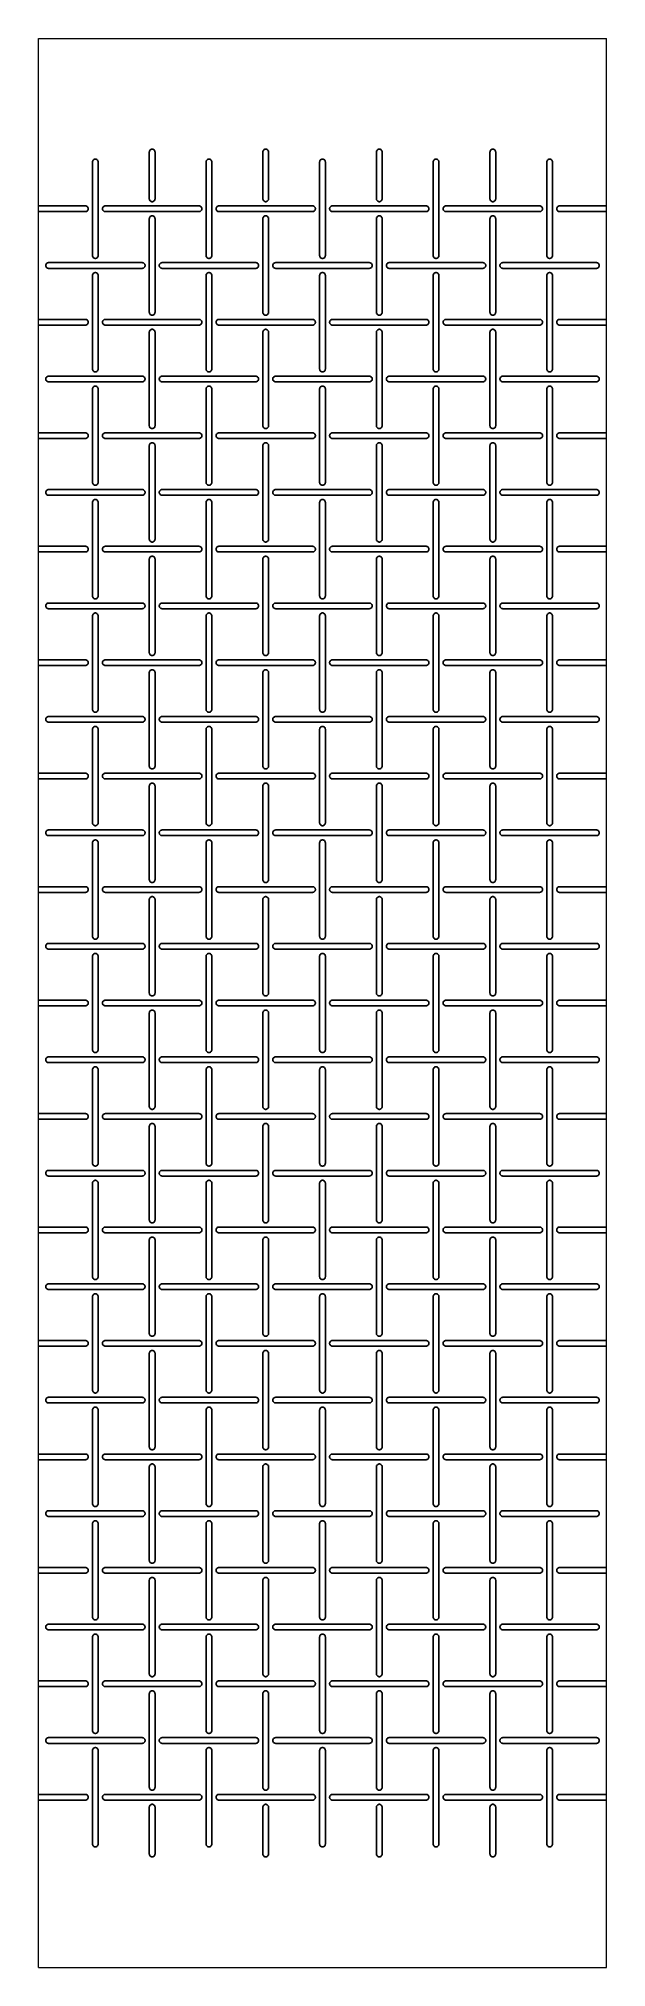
# Model space of a CAD drawing. Header units: metres. Extents: x 0 to 100, y -20 to 320.
import ezdxf

# ---------------------------------------------------------------- set-up
doc = ezdxf.new("R2010")
doc.units = ezdxf.units.M

msp = doc.modelspace()

# ---------------------------------------------------------------- linework, layer by layer
at = {"lineweight": 0}
for p, q in [((0, -20), (0, 320)), ((0, 320), (100, 320)), ((100, -20), (100, 320)), ((0, -20), (100, -20))]:
    msp.add_line(p, q, dxfattribs=at)
for p, q in [((19.51, 300.1), (19.5, 300)), ((19.5, 291.75), (19.5, 300)), ((19.54, 300.2), (19.51, 300.1)), ((19.6, 300.29), (19.54, 300.2)), ((19.67, 300.37), (19.6, 300.29)), ((19.75, 300.43), (19.67, 300.37)), ((19.85, 300.48), (19.75, 300.43)), ((19.95, 300.5), (19.85, 300.48)), ((20.05, 300.5), (19.95, 300.5)), ((20.15, 300.48), (20.05, 300.5)), ((20.25, 300.43), (20.15, 300.48)), ((20.33, 300.37), (20.25, 300.43)), ((20.4, 300.29), (20.33, 300.37)), ((20.46, 300.2), (20.4, 300.29)), ((20.49, 300.1), (20.46, 300.2)), ((20.5, 300), (20.49, 300.1)), ((20.5, 291.75), (20.5, 300)), ((39.51, 300.1), (39.5, 300)), ((39.5, 291.75), (39.5, 300)), ((39.54, 300.2), (39.51, 300.1)), ((39.6, 300.29), (39.54, 300.2)), ((39.67, 300.37), (39.6, 300.29)), ((39.75, 300.43), (39.67, 300.37)), ((39.85, 300.48), (39.75, 300.43)), ((39.95, 300.5), (39.85, 300.48)), ((40.05, 300.5), (39.95, 300.5)), ((40.15, 300.48), (40.05, 300.5)), ((40.25, 300.43), (40.15, 300.48)), ((40.33, 300.37), (40.25, 300.43)), ((40.4, 300.29), (40.33, 300.37)), ((40.46, 300.2), (40.4, 300.29)), ((40.49, 300.1), (40.46, 300.2)), ((40.5, 300), (40.49, 300.1)), ((40.5, 291.75), (40.5, 300)), ((59.51, 300.1), (59.5, 300)), ((59.5, 291.75), (59.5, 300)), ((59.54, 300.2), (59.51, 300.1)), ((59.6, 300.29), (59.54, 300.2)), ((59.67, 300.37), (59.6, 300.29)), ((59.75, 300.43), (59.67, 300.37)), ((59.85, 300.48), (59.75, 300.43)), ((59.95, 300.5), (59.85, 300.48)), ((60.05, 300.5), (59.95, 300.5)), ((60.15, 300.48), (60.05, 300.5)), ((60.25, 300.43), (60.15, 300.48)), ((60.33, 300.37), (60.25, 300.43)), ((60.4, 300.29), (60.33, 300.37)), ((60.46, 300.2), (60.4, 300.29)), ((60.49, 300.1), (60.46, 300.2)), ((60.5, 300), (60.49, 300.1)), ((60.5, 291.75), (60.5, 300)), ((79.51, 300.1), (79.5, 300)), ((79.5, 291.75), (79.5, 300)), ((79.54, 300.2), (79.51, 300.1)), ((79.6, 300.29), (79.54, 300.2)), ((79.67, 300.37), (79.6, 300.29)), ((79.75, 300.43), (79.67, 300.37)), ((79.85, 300.48), (79.75, 300.43)), ((79.95, 300.5), (79.85, 300.48)), ((80.05, 300.5), (79.95, 300.5)), ((80.15, 300.48), (80.05, 300.5)), ((80.25, 300.43), (80.15, 300.48)), ((80.33, 300.37), (80.25, 300.43)), ((80.4, 300.29), (80.33, 300.37)), ((80.46, 300.2), (80.4, 300.29)), ((80.49, 300.1), (80.46, 300.2)), ((80.5, 300), (80.49, 300.1)), ((80.5, 291.75), (80.5, 300)), ((9.51, 298.35), (9.5, 298.25)), ((9.5, 281.75), (9.5, 298.25)), ((9.54, 298.45), (9.51, 298.35)), ((9.6, 298.54), (9.54, 298.45)), ((9.67, 298.62), (9.6, 298.54)), ((9.75, 298.68), (9.67, 298.62)), ((9.85, 298.73), (9.75, 298.68)), ((9.95, 298.75), (9.85, 298.73)), ((10.05, 298.75), (9.95, 298.75)), ((10.15, 298.73), (10.05, 298.75)), ((10.25, 298.68), (10.15, 298.73)), ((10.33, 298.62), (10.25, 298.68)), ((10.4, 298.54), (10.33, 298.62)), ((10.46, 298.45), (10.4, 298.54)), ((10.49, 298.35), (10.46, 298.45)), ((10.5, 298.25), (10.49, 298.35)), ((10.5, 281.75), (10.5, 298.25)), ((29.51, 298.35), (29.5, 298.25)), ((29.5, 281.75), (29.5, 298.25)), ((29.54, 298.45), (29.51, 298.35)), ((29.6, 298.54), (29.54, 298.45)), ((29.67, 298.62), (29.6, 298.54)), ((29.75, 298.68), (29.67, 298.62)), ((29.85, 298.73), (29.75, 298.68)), ((29.95, 298.75), (29.85, 298.73)), ((30.05, 298.75), (29.95, 298.75)), ((30.15, 298.73), (30.05, 298.75)), ((30.25, 298.68), (30.15, 298.73)), ((30.33, 298.62), (30.25, 298.68)), ((30.4, 298.54), (30.33, 298.62)), ((30.46, 298.45), (30.4, 298.54)), ((30.49, 298.35), (30.46, 298.45)), ((30.5, 298.25), (30.49, 298.35)), ((30.5, 281.75), (30.5, 298.25)), ((49.51, 298.35), (49.5, 298.25)), ((49.5, 281.75), (49.5, 298.25)), ((49.54, 298.45), (49.51, 298.35)), ((49.6, 298.54), (49.54, 298.45)), ((49.67, 298.62), (49.6, 298.54)), ((49.75, 298.68), (49.67, 298.62)), ((49.85, 298.73), (49.75, 298.68)), ((49.95, 298.75), (49.85, 298.73)), ((50.05, 298.75), (49.95, 298.75)), ((50.15, 298.73), (50.05, 298.75)), ((50.25, 298.68), (50.15, 298.73)), ((50.33, 298.62), (50.25, 298.68)), ((50.4, 298.54), (50.33, 298.62)), ((50.46, 298.45), (50.4, 298.54)), ((50.49, 298.35), (50.46, 298.45)), ((50.5, 298.25), (50.49, 298.35)), ((50.5, 281.75), (50.5, 298.25)), ((69.51, 298.35), (69.5, 298.25)), ((69.5, 281.75), (69.5, 298.25)), ((69.54, 298.45), (69.51, 298.35)), ((69.6, 298.54), (69.54, 298.45)), ((69.67, 298.62), (69.6, 298.54)), ((69.75, 298.68), (69.67, 298.62)), ((69.85, 298.73), (69.75, 298.68)), ((69.95, 298.75), (69.85, 298.73)), ((70.05, 298.75), (69.95, 298.75)), ((70.15, 298.73), (70.05, 298.75)), ((70.25, 298.68), (70.15, 298.73)), ((70.33, 298.62), (70.25, 298.68)), ((70.4, 298.54), (70.33, 298.62)), ((70.46, 298.45), (70.4, 298.54)), ((70.49, 298.35), (70.46, 298.45)), ((70.5, 298.25), (70.49, 298.35)), ((70.5, 281.75), (70.5, 298.25)), ((89.51, 298.35), (89.5, 298.25)), ((89.5, 281.75), (89.5, 298.25)), ((89.54, 298.45), (89.51, 298.35)), ((89.6, 298.54), (89.54, 298.45)), ((89.67, 298.62), (89.6, 298.54)), ((89.75, 298.68), (89.67, 298.62)), ((89.85, 298.73), (89.75, 298.68)), ((89.95, 298.75), (89.85, 298.73)), ((90.05, 298.75), (89.95, 298.75)), ((90.15, 298.73), (90.05, 298.75)), ((90.25, 298.68), (90.15, 298.73)), ((90.33, 298.62), (90.25, 298.68)), ((90.4, 298.54), (90.33, 298.62)), ((90.46, 298.45), (90.4, 298.54)), ((90.49, 298.35), (90.46, 298.45)), ((90.5, 298.25), (90.49, 298.35)), ((90.5, 281.75), (90.5, 298.25)), ((0, 290.5), (8.25, 290.5)), ((0, 289.5), (8.25, 289.5)), ((8.35, 290.49), (8.25, 290.5)), ((8.25, 289.5), (8.35, 289.51)), ((8.45, 290.46), (8.35, 290.49)), ((8.35, 289.51), (8.45, 289.54)), ((8.54, 290.4), (8.45, 290.46)), ((8.45, 289.54), (8.54, 289.6)), ((8.62, 290.33), (8.54, 290.4)), ((8.54, 289.6), (8.62, 289.67)), ((8.68, 290.25), (8.62, 290.33)), ((8.62, 289.67), (8.68, 289.75)), ((8.73, 290.15), (8.68, 290.25)), ((8.68, 289.75), (8.73, 289.85)), ((8.75, 290.05), (8.73, 290.15)), ((8.73, 289.85), (8.75, 289.95)), ((8.75, 289.95), (8.75, 290.05)), ((11.27, 290.15), (11.25, 290.05)), ((11.25, 290.05), (11.25, 289.95)), ((11.25, 289.95), (11.27, 289.85)), ((11.32, 290.25), (11.27, 290.15)), ((11.27, 289.85), (11.32, 289.75)), ((11.38, 290.33), (11.32, 290.25)), ((11.32, 289.75), (11.38, 289.67)), ((11.46, 290.4), (11.38, 290.33)), ((11.38, 289.67), (11.46, 289.6)), ((11.55, 290.46), (11.46, 290.4)), ((11.46, 289.6), (11.55, 289.54)), ((11.65, 290.49), (11.55, 290.46)), ((11.55, 289.54), (11.65, 289.51)), ((11.75, 290.5), (11.65, 290.49)), ((11.65, 289.51), (11.75, 289.5)), ((11.75, 290.5), (28.25, 290.5)), ((11.75, 289.5), (28.25, 289.5)), ((19.5, 291.75), (19.51, 291.65)), ((19.51, 291.65), (19.54, 291.55)), ((19.54, 291.55), (19.6, 291.46)), ((19.6, 291.46), (19.67, 291.38)), ((19.67, 291.38), (19.75, 291.32)), ((19.75, 291.32), (19.85, 291.27)), ((19.85, 291.27), (19.95, 291.25)), ((19.95, 291.25), (20.05, 291.25)), ((20.05, 291.25), (20.15, 291.27)), ((20.15, 291.27), (20.25, 291.32)), ((20.25, 291.32), (20.33, 291.38)), ((20.33, 291.38), (20.4, 291.46)), ((20.4, 291.46), (20.46, 291.55)), ((20.46, 291.55), (20.49, 291.65)), ((20.49, 291.65), (20.5, 291.75)), ((28.35, 290.49), (28.25, 290.5)), ((28.25, 289.5), (28.35, 289.51)), ((28.45, 290.46), (28.35, 290.49)), ((28.35, 289.51), (28.45, 289.54)), ((28.54, 290.4), (28.45, 290.46)), ((28.45, 289.54), (28.54, 289.6)), ((28.62, 290.33), (28.54, 290.4)), ((28.54, 289.6), (28.62, 289.67)), ((28.68, 290.25), (28.62, 290.33)), ((28.62, 289.67), (28.68, 289.75)), ((28.73, 290.15), (28.68, 290.25)), ((28.68, 289.75), (28.73, 289.85)), ((28.75, 290.05), (28.73, 290.15)), ((28.73, 289.85), (28.75, 289.95)), ((28.75, 289.95), (28.75, 290.05)), ((31.27, 290.15), (31.25, 290.05)), ((31.25, 290.05), (31.25, 289.95)), ((31.25, 289.95), (31.27, 289.85)), ((31.32, 290.25), (31.27, 290.15)), ((31.27, 289.85), (31.32, 289.75)), ((31.38, 290.33), (31.32, 290.25)), ((31.32, 289.75), (31.38, 289.67)), ((31.46, 290.4), (31.38, 290.33)), ((31.38, 289.67), (31.46, 289.6)), ((31.55, 290.46), (31.46, 290.4)), ((31.46, 289.6), (31.55, 289.54)), ((31.65, 290.49), (31.55, 290.46)), ((31.55, 289.54), (31.65, 289.51)), ((31.75, 290.5), (31.65, 290.49)), ((31.65, 289.51), (31.75, 289.5)), ((31.75, 290.5), (48.25, 290.5)), ((31.75, 289.5), (48.25, 289.5)), ((39.5, 291.75), (39.51, 291.65)), ((39.51, 291.65), (39.54, 291.55)), ((39.54, 291.55), (39.6, 291.46)), ((39.6, 291.46), (39.67, 291.38)), ((39.67, 291.38), (39.75, 291.32)), ((39.75, 291.32), (39.85, 291.27)), ((39.85, 291.27), (39.95, 291.25)), ((39.95, 291.25), (40.05, 291.25)), ((40.05, 291.25), (40.15, 291.27)), ((40.15, 291.27), (40.25, 291.32)), ((40.25, 291.32), (40.33, 291.38)), ((40.33, 291.38), (40.4, 291.46)), ((40.4, 291.46), (40.46, 291.55)), ((40.46, 291.55), (40.49, 291.65)), ((40.49, 291.65), (40.5, 291.75)), ((48.35, 290.49), (48.25, 290.5)), ((48.25, 289.5), (48.35, 289.51)), ((48.45, 290.46), (48.35, 290.49)), ((48.35, 289.51), (48.45, 289.54)), ((48.54, 290.4), (48.45, 290.46)), ((48.45, 289.54), (48.54, 289.6)), ((48.62, 290.33), (48.54, 290.4)), ((48.54, 289.6), (48.62, 289.67)), ((48.68, 290.25), (48.62, 290.33)), ((48.62, 289.67), (48.68, 289.75)), ((48.73, 290.15), (48.68, 290.25)), ((48.68, 289.75), (48.73, 289.85)), ((48.75, 290.05), (48.73, 290.15)), ((48.73, 289.85), (48.75, 289.95)), ((48.75, 289.95), (48.75, 290.05)), ((51.27, 290.15), (51.25, 290.05)), ((51.25, 290.05), (51.25, 289.95)), ((51.25, 289.95), (51.27, 289.85)), ((51.32, 290.25), (51.27, 290.15)), ((51.27, 289.85), (51.32, 289.75)), ((51.38, 290.33), (51.32, 290.25)), ((51.32, 289.75), (51.38, 289.67)), ((51.46, 290.4), (51.38, 290.33)), ((51.38, 289.67), (51.46, 289.6)), ((51.55, 290.46), (51.46, 290.4)), ((51.46, 289.6), (51.55, 289.54)), ((51.65, 290.49), (51.55, 290.46)), ((51.55, 289.54), (51.65, 289.51)), ((51.75, 290.5), (51.65, 290.49)), ((51.65, 289.51), (51.75, 289.5)), ((51.75, 290.5), (68.25, 290.5)), ((51.75, 289.5), (68.25, 289.5)), ((59.5, 291.75), (59.51, 291.65)), ((59.51, 291.65), (59.54, 291.55)), ((59.54, 291.55), (59.6, 291.46)), ((59.6, 291.46), (59.67, 291.38)), ((59.67, 291.38), (59.75, 291.32)), ((59.75, 291.32), (59.85, 291.27)), ((59.85, 291.27), (59.95, 291.25)), ((59.95, 291.25), (60.05, 291.25)), ((60.05, 291.25), (60.15, 291.27)), ((60.15, 291.27), (60.25, 291.32)), ((60.25, 291.32), (60.33, 291.38)), ((60.33, 291.38), (60.4, 291.46)), ((60.4, 291.46), (60.46, 291.55)), ((60.46, 291.55), (60.49, 291.65)), ((60.49, 291.65), (60.5, 291.75)), ((68.35, 290.49), (68.25, 290.5)), ((68.25, 289.5), (68.35, 289.51)), ((68.45, 290.46), (68.35, 290.49)), ((68.35, 289.51), (68.45, 289.54)), ((68.54, 290.4), (68.45, 290.46)), ((68.45, 289.54), (68.54, 289.6)), ((68.62, 290.33), (68.54, 290.4)), ((68.54, 289.6), (68.62, 289.67)), ((68.68, 290.25), (68.62, 290.33)), ((68.62, 289.67), (68.68, 289.75)), ((68.73, 290.15), (68.68, 290.25)), ((68.68, 289.75), (68.73, 289.85)), ((68.75, 290.05), (68.73, 290.15)), ((68.73, 289.85), (68.75, 289.95)), ((68.75, 289.95), (68.75, 290.05)), ((71.27, 290.15), (71.25, 290.05)), ((71.25, 290.05), (71.25, 289.95)), ((71.25, 289.95), (71.27, 289.85)), ((71.32, 290.25), (71.27, 290.15)), ((71.27, 289.85), (71.32, 289.75)), ((71.38, 290.33), (71.32, 290.25)), ((71.32, 289.75), (71.38, 289.67)), ((71.46, 290.4), (71.38, 290.33)), ((71.38, 289.67), (71.46, 289.6)), ((71.55, 290.46), (71.46, 290.4)), ((71.46, 289.6), (71.55, 289.54)), ((71.65, 290.49), (71.55, 290.46)), ((71.55, 289.54), (71.65, 289.51)), ((71.75, 290.5), (71.65, 290.49)), ((71.65, 289.51), (71.75, 289.5)), ((71.75, 290.5), (88.25, 290.5)), ((71.75, 289.5), (88.25, 289.5)), ((79.5, 291.75), (79.51, 291.65)), ((79.51, 291.65), (79.54, 291.55)), ((79.54, 291.55), (79.6, 291.46)), ((79.6, 291.46), (79.67, 291.38)), ((79.67, 291.38), (79.75, 291.32)), ((79.75, 291.32), (79.85, 291.27)), ((79.85, 291.27), (79.95, 291.25)), ((79.95, 291.25), (80.05, 291.25)), ((80.05, 291.25), (80.15, 291.27)), ((80.15, 291.27), (80.25, 291.32)), ((80.25, 291.32), (80.33, 291.38)), ((80.33, 291.38), (80.4, 291.46)), ((80.4, 291.46), (80.46, 291.55)), ((80.46, 291.55), (80.49, 291.65)), ((80.49, 291.65), (80.5, 291.75)), ((88.35, 290.49), (88.25, 290.5)), ((88.25, 289.5), (88.35, 289.51)), ((88.45, 290.46), (88.35, 290.49)), ((88.35, 289.51), (88.45, 289.54)), ((88.54, 290.4), (88.45, 290.46)), ((88.45, 289.54), (88.54, 289.6)), ((88.62, 290.33), (88.54, 290.4)), ((88.54, 289.6), (88.62, 289.67)), ((88.68, 290.25), (88.62, 290.33)), ((88.62, 289.67), (88.68, 289.75)), ((88.73, 290.15), (88.68, 290.25)), ((88.68, 289.75), (88.73, 289.85)), ((88.75, 290.05), (88.73, 290.15)), ((88.73, 289.85), (88.75, 289.95)), ((88.75, 289.95), (88.75, 290.05)), ((91.27, 290.15), (91.25, 290.05)), ((91.25, 290.05), (91.25, 289.95)), ((91.25, 289.95), (91.27, 289.85)), ((91.32, 290.25), (91.27, 290.15)), ((91.27, 289.85), (91.32, 289.75)), ((91.38, 290.33), (91.32, 290.25)), ((91.32, 289.75), (91.38, 289.67)), ((91.46, 290.4), (91.38, 290.33)), ((91.38, 289.67), (91.46, 289.6)), ((91.55, 290.46), (91.46, 290.4)), ((91.46, 289.6), (91.55, 289.54)), ((91.65, 290.49), (91.55, 290.46)), ((91.55, 289.54), (91.65, 289.51)), ((91.75, 290.5), (91.65, 290.49)), ((91.65, 289.51), (91.75, 289.5)), ((91.75, 290.5), (100, 290.5)), ((91.75, 289.5), (100, 289.5)), ((19.51, 288.35), (19.5, 288.25)), ((19.5, 271.75), (19.5, 288.25)), ((19.54, 288.45), (19.51, 288.35)), ((19.6, 288.54), (19.54, 288.45)), ((19.67, 288.62), (19.6, 288.54)), ((19.75, 288.68), (19.67, 288.62)), ((19.85, 288.73), (19.75, 288.68)), ((19.95, 288.75), (19.85, 288.73)), ((20.05, 288.75), (19.95, 288.75)), ((20.15, 288.73), (20.05, 288.75)), ((20.25, 288.68), (20.15, 288.73)), ((20.33, 288.62), (20.25, 288.68)), ((20.4, 288.54), (20.33, 288.62)), ((20.46, 288.45), (20.4, 288.54)), ((20.49, 288.35), (20.46, 288.45)), ((20.5, 288.25), (20.49, 288.35)), ((20.5, 271.75), (20.5, 288.25)), ((39.51, 288.35), (39.5, 288.25)), ((39.5, 271.75), (39.5, 288.25)), ((39.54, 288.45), (39.51, 288.35)), ((39.6, 288.54), (39.54, 288.45)), ((39.67, 288.62), (39.6, 288.54)), ((39.75, 288.68), (39.67, 288.62)), ((39.85, 288.73), (39.75, 288.68)), ((39.95, 288.75), (39.85, 288.73)), ((40.05, 288.75), (39.95, 288.75)), ((40.15, 288.73), (40.05, 288.75)), ((40.25, 288.68), (40.15, 288.73)), ((40.33, 288.62), (40.25, 288.68)), ((40.4, 288.54), (40.33, 288.62)), ((40.46, 288.45), (40.4, 288.54)), ((40.49, 288.35), (40.46, 288.45)), ((40.5, 288.25), (40.49, 288.35)), ((40.5, 271.75), (40.5, 288.25)), ((59.51, 288.35), (59.5, 288.25)), ((59.5, 271.75), (59.5, 288.25)), ((59.54, 288.45), (59.51, 288.35)), ((59.6, 288.54), (59.54, 288.45)), ((59.67, 288.62), (59.6, 288.54)), ((59.75, 288.68), (59.67, 288.62)), ((59.85, 288.73), (59.75, 288.68)), ((59.95, 288.75), (59.85, 288.73)), ((60.05, 288.75), (59.95, 288.75)), ((60.15, 288.73), (60.05, 288.75)), ((60.25, 288.68), (60.15, 288.73)), ((60.33, 288.62), (60.25, 288.68)), ((60.4, 288.54), (60.33, 288.62)), ((60.46, 288.45), (60.4, 288.54)), ((60.49, 288.35), (60.46, 288.45)), ((60.5, 288.25), (60.49, 288.35)), ((60.5, 271.75), (60.5, 288.25)), ((79.51, 288.35), (79.5, 288.25)), ((79.5, 271.75), (79.5, 288.25)), ((79.54, 288.45), (79.51, 288.35)), ((79.6, 288.54), (79.54, 288.45)), ((79.67, 288.62), (79.6, 288.54)), ((79.75, 288.68), (79.67, 288.62)), ((79.85, 288.73), (79.75, 288.68)), ((79.95, 288.75), (79.85, 288.73)), ((80.05, 288.75), (79.95, 288.75)), ((80.15, 288.73), (80.05, 288.75)), ((80.25, 288.68), (80.15, 288.73)), ((80.33, 288.62), (80.25, 288.68)), ((80.4, 288.54), (80.33, 288.62)), ((80.46, 288.45), (80.4, 288.54)), ((80.49, 288.35), (80.46, 288.45)), ((80.5, 288.25), (80.49, 288.35)), ((80.5, 271.75), (80.5, 288.25)), ((1.27, 280.15), (1.25, 280.05)), ((1.25, 280.05), (1.25, 279.95)), ((1.25, 279.95), (1.27, 279.85)), ((1.32, 280.25), (1.27, 280.15)), ((1.27, 279.85), (1.32, 279.75)), ((1.38, 280.33), (1.32, 280.25)), ((1.32, 279.75), (1.38, 279.67)), ((1.46, 280.4), (1.38, 280.33)), ((1.38, 279.67), (1.46, 279.6)), ((1.55, 280.46), (1.46, 280.4)), ((1.46, 279.6), (1.55, 279.54)), ((1.65, 280.49), (1.55, 280.46)), ((1.55, 279.54), (1.65, 279.51)), ((1.75, 280.5), (1.65, 280.49)), ((1.65, 279.51), (1.75, 279.5)), ((1.75, 280.5), (18.25, 280.5)), ((1.75, 279.5), (18.25, 279.5)), ((9.5, 281.75), (9.51, 281.65)), ((9.51, 281.65), (9.54, 281.55)), ((9.54, 281.55), (9.6, 281.46)), ((9.6, 281.46), (9.67, 281.38)), ((9.67, 281.38), (9.75, 281.32)), ((9.75, 281.32), (9.85, 281.27)), ((9.85, 281.27), (9.95, 281.25)), ((9.95, 281.25), (10.05, 281.25)), ((10.05, 281.25), (10.15, 281.27)), ((10.15, 281.27), (10.25, 281.32)), ((10.25, 281.32), (10.33, 281.38)), ((10.33, 281.38), (10.4, 281.46)), ((10.4, 281.46), (10.46, 281.55)), ((10.46, 281.55), (10.49, 281.65)), ((10.49, 281.65), (10.5, 281.75)), ((18.35, 280.49), (18.25, 280.5)), ((18.25, 279.5), (18.35, 279.51)), ((18.45, 280.46), (18.35, 280.49)), ((18.35, 279.51), (18.45, 279.54)), ((18.54, 280.4), (18.45, 280.46)), ((18.45, 279.54), (18.54, 279.6)), ((18.62, 280.33), (18.54, 280.4)), ((18.54, 279.6), (18.62, 279.67)), ((18.68, 280.25), (18.62, 280.33)), ((18.62, 279.67), (18.68, 279.75)), ((18.73, 280.15), (18.68, 280.25)), ((18.68, 279.75), (18.73, 279.85)), ((18.75, 280.05), (18.73, 280.15)), ((18.73, 279.85), (18.75, 279.95)), ((18.75, 279.95), (18.75, 280.05)), ((21.27, 280.15), (21.25, 280.05)), ((21.25, 280.05), (21.25, 279.95)), ((21.25, 279.95), (21.27, 279.85)), ((21.32, 280.25), (21.27, 280.15)), ((21.27, 279.85), (21.32, 279.75)), ((21.38, 280.33), (21.32, 280.25)), ((21.32, 279.75), (21.38, 279.67)), ((21.46, 280.4), (21.38, 280.33)), ((21.38, 279.67), (21.46, 279.6)), ((21.55, 280.46), (21.46, 280.4)), ((21.46, 279.6), (21.55, 279.54)), ((21.65, 280.49), (21.55, 280.46)), ((21.55, 279.54), (21.65, 279.51)), ((21.75, 280.5), (21.65, 280.49)), ((21.65, 279.51), (21.75, 279.5)), ((21.75, 280.5), (38.25, 280.5)), ((21.75, 279.5), (38.25, 279.5)), ((29.5, 281.75), (29.51, 281.65)), ((29.51, 281.65), (29.54, 281.55)), ((29.54, 281.55), (29.6, 281.46)), ((29.6, 281.46), (29.67, 281.38)), ((29.67, 281.38), (29.75, 281.32)), ((29.75, 281.32), (29.85, 281.27)), ((29.85, 281.27), (29.95, 281.25)), ((29.95, 281.25), (30.05, 281.25)), ((30.05, 281.25), (30.15, 281.27)), ((30.15, 281.27), (30.25, 281.32)), ((30.25, 281.32), (30.33, 281.38)), ((30.33, 281.38), (30.4, 281.46)), ((30.4, 281.46), (30.46, 281.55)), ((30.46, 281.55), (30.49, 281.65)), ((30.49, 281.65), (30.5, 281.75)), ((38.35, 280.49), (38.25, 280.5)), ((38.25, 279.5), (38.35, 279.51)), ((38.45, 280.46), (38.35, 280.49)), ((38.35, 279.51), (38.45, 279.54)), ((38.54, 280.4), (38.45, 280.46)), ((38.45, 279.54), (38.54, 279.6)), ((38.62, 280.33), (38.54, 280.4)), ((38.54, 279.6), (38.62, 279.67)), ((38.68, 280.25), (38.62, 280.33)), ((38.62, 279.67), (38.68, 279.75)), ((38.73, 280.15), (38.68, 280.25)), ((38.68, 279.75), (38.73, 279.85)), ((38.75, 280.05), (38.73, 280.15)), ((38.73, 279.85), (38.75, 279.95)), ((38.75, 279.95), (38.75, 280.05)), ((41.27, 280.15), (41.25, 280.05)), ((41.25, 280.05), (41.25, 279.95)), ((41.25, 279.95), (41.27, 279.85)), ((41.32, 280.25), (41.27, 280.15)), ((41.27, 279.85), (41.32, 279.75)), ((41.38, 280.33), (41.32, 280.25)), ((41.32, 279.75), (41.38, 279.67)), ((41.46, 280.4), (41.38, 280.33)), ((41.38, 279.67), (41.46, 279.6)), ((41.55, 280.46), (41.46, 280.4)), ((41.46, 279.6), (41.55, 279.54)), ((41.65, 280.49), (41.55, 280.46)), ((41.55, 279.54), (41.65, 279.51)), ((41.75, 280.5), (41.65, 280.49)), ((41.65, 279.51), (41.75, 279.5)), ((41.75, 280.5), (58.25, 280.5)), ((41.75, 279.5), (58.25, 279.5)), ((49.5, 281.75), (49.51, 281.65)), ((49.51, 281.65), (49.54, 281.55)), ((49.54, 281.55), (49.6, 281.46)), ((49.6, 281.46), (49.67, 281.38)), ((49.67, 281.38), (49.75, 281.32)), ((49.75, 281.32), (49.85, 281.27)), ((49.85, 281.27), (49.95, 281.25)), ((49.95, 281.25), (50.05, 281.25)), ((50.05, 281.25), (50.15, 281.27)), ((50.15, 281.27), (50.25, 281.32)), ((50.25, 281.32), (50.33, 281.38)), ((50.33, 281.38), (50.4, 281.46)), ((50.4, 281.46), (50.46, 281.55)), ((50.46, 281.55), (50.49, 281.65)), ((50.49, 281.65), (50.5, 281.75)), ((58.35, 280.49), (58.25, 280.5)), ((58.25, 279.5), (58.35, 279.51)), ((58.45, 280.46), (58.35, 280.49)), ((58.35, 279.51), (58.45, 279.54)), ((58.54, 280.4), (58.45, 280.46)), ((58.45, 279.54), (58.54, 279.6)), ((58.62, 280.33), (58.54, 280.4)), ((58.54, 279.6), (58.62, 279.67)), ((58.68, 280.25), (58.62, 280.33)), ((58.62, 279.67), (58.68, 279.75)), ((58.73, 280.15), (58.68, 280.25)), ((58.68, 279.75), (58.73, 279.85)), ((58.75, 280.05), (58.73, 280.15)), ((58.73, 279.85), (58.75, 279.95)), ((58.75, 279.95), (58.75, 280.05)), ((61.27, 280.15), (61.25, 280.05)), ((61.25, 280.05), (61.25, 279.95)), ((61.25, 279.95), (61.27, 279.85)), ((61.32, 280.25), (61.27, 280.15)), ((61.27, 279.85), (61.32, 279.75)), ((61.38, 280.33), (61.32, 280.25)), ((61.32, 279.75), (61.38, 279.67)), ((61.46, 280.4), (61.38, 280.33)), ((61.38, 279.67), (61.46, 279.6)), ((61.55, 280.46), (61.46, 280.4)), ((61.46, 279.6), (61.55, 279.54)), ((61.65, 280.49), (61.55, 280.46)), ((61.55, 279.54), (61.65, 279.51)), ((61.75, 280.5), (61.65, 280.49)), ((61.65, 279.51), (61.75, 279.5)), ((61.75, 280.5), (78.25, 280.5)), ((61.75, 279.5), (78.25, 279.5)), ((69.5, 281.75), (69.51, 281.65)), ((69.51, 281.65), (69.54, 281.55)), ((69.54, 281.55), (69.6, 281.46)), ((69.6, 281.46), (69.67, 281.38)), ((69.67, 281.38), (69.75, 281.32)), ((69.75, 281.32), (69.85, 281.27)), ((69.85, 281.27), (69.95, 281.25)), ((69.95, 281.25), (70.05, 281.25)), ((70.05, 281.25), (70.15, 281.27)), ((70.15, 281.27), (70.25, 281.32)), ((70.25, 281.32), (70.33, 281.38)), ((70.33, 281.38), (70.4, 281.46)), ((70.4, 281.46), (70.46, 281.55)), ((70.46, 281.55), (70.49, 281.65)), ((70.49, 281.65), (70.5, 281.75)), ((78.35, 280.49), (78.25, 280.5)), ((78.25, 279.5), (78.35, 279.51)), ((78.45, 280.46), (78.35, 280.49)), ((78.35, 279.51), (78.45, 279.54)), ((78.54, 280.4), (78.45, 280.46)), ((78.45, 279.54), (78.54, 279.6)), ((78.62, 280.33), (78.54, 280.4)), ((78.54, 279.6), (78.62, 279.67)), ((78.68, 280.25), (78.62, 280.33)), ((78.62, 279.67), (78.68, 279.75)), ((78.73, 280.15), (78.68, 280.25)), ((78.68, 279.75), (78.73, 279.85)), ((78.75, 280.05), (78.73, 280.15)), ((78.73, 279.85), (78.75, 279.95)), ((78.75, 279.95), (78.75, 280.05)), ((81.27, 280.15), (81.25, 280.05)), ((81.25, 280.05), (81.25, 279.95)), ((81.25, 279.95), (81.27, 279.85)), ((81.32, 280.25), (81.27, 280.15)), ((81.27, 279.85), (81.32, 279.75)), ((81.38, 280.33), (81.32, 280.25)), ((81.32, 279.75), (81.38, 279.67)), ((81.46, 280.4), (81.38, 280.33)), ((81.38, 279.67), (81.46, 279.6)), ((81.55, 280.46), (81.46, 280.4)), ((81.46, 279.6), (81.55, 279.54)), ((81.65, 280.49), (81.55, 280.46)), ((81.55, 279.54), (81.65, 279.51)), ((81.75, 280.5), (81.65, 280.49)), ((81.65, 279.51), (81.75, 279.5)), ((81.75, 280.5), (98.25, 280.5)), ((81.75, 279.5), (98.25, 279.5)), ((89.5, 281.75), (89.51, 281.65)), ((89.51, 281.65), (89.54, 281.55)), ((89.54, 281.55), (89.6, 281.46)), ((89.6, 281.46), (89.67, 281.38)), ((89.67, 281.38), (89.75, 281.32)), ((89.75, 281.32), (89.85, 281.27)), ((89.85, 281.27), (89.95, 281.25)), ((89.95, 281.25), (90.05, 281.25)), ((90.05, 281.25), (90.15, 281.27)), ((90.15, 281.27), (90.25, 281.32)), ((90.25, 281.32), (90.33, 281.38)), ((90.33, 281.38), (90.4, 281.46)), ((90.4, 281.46), (90.46, 281.55)), ((90.46, 281.55), (90.49, 281.65)), ((90.49, 281.65), (90.5, 281.75)), ((98.35, 280.49), (98.25, 280.5)), ((98.25, 279.5), (98.35, 279.51)), ((98.45, 280.46), (98.35, 280.49)), ((98.35, 279.51), (98.45, 279.54)), ((98.54, 280.4), (98.45, 280.46)), ((98.45, 279.54), (98.54, 279.6)), ((98.62, 280.33), (98.54, 280.4)), ((98.54, 279.6), (98.62, 279.67)), ((98.68, 280.25), (98.62, 280.33)), ((98.62, 279.67), (98.68, 279.75)), ((98.73, 280.15), (98.68, 280.25)), ((98.68, 279.75), (98.73, 279.85)), ((98.75, 280.05), (98.73, 280.15)), ((98.73, 279.85), (98.75, 279.95)), ((98.75, 279.95), (98.75, 280.05)), ((9.51, 278.35), (9.5, 278.25)), ((9.5, 261.75), (9.5, 278.25)), ((9.54, 278.45), (9.51, 278.35)), ((9.6, 278.54), (9.54, 278.45)), ((9.67, 278.62), (9.6, 278.54)), ((9.75, 278.68), (9.67, 278.62)), ((9.85, 278.73), (9.75, 278.68)), ((9.95, 278.75), (9.85, 278.73)), ((10.05, 278.75), (9.95, 278.75)), ((10.15, 278.73), (10.05, 278.75)), ((10.25, 278.68), (10.15, 278.73)), ((10.33, 278.62), (10.25, 278.68)), ((10.4, 278.54), (10.33, 278.62)), ((10.46, 278.45), (10.4, 278.54)), ((10.49, 278.35), (10.46, 278.45)), ((10.5, 278.25), (10.49, 278.35)), ((10.5, 261.75), (10.5, 278.25)), ((29.51, 278.35), (29.5, 278.25)), ((29.5, 261.75), (29.5, 278.25)), ((29.54, 278.45), (29.51, 278.35)), ((29.6, 278.54), (29.54, 278.45)), ((29.67, 278.62), (29.6, 278.54)), ((29.75, 278.68), (29.67, 278.62)), ((29.85, 278.73), (29.75, 278.68)), ((29.95, 278.75), (29.85, 278.73)), ((30.05, 278.75), (29.95, 278.75)), ((30.15, 278.73), (30.05, 278.75)), ((30.25, 278.68), (30.15, 278.73)), ((30.33, 278.62), (30.25, 278.68)), ((30.4, 278.54), (30.33, 278.62)), ((30.46, 278.45), (30.4, 278.54)), ((30.49, 278.35), (30.46, 278.45)), ((30.5, 278.25), (30.49, 278.35)), ((30.5, 261.75), (30.5, 278.25)), ((49.51, 278.35), (49.5, 278.25)), ((49.5, 261.75), (49.5, 278.25)), ((49.54, 278.45), (49.51, 278.35)), ((49.6, 278.54), (49.54, 278.45)), ((49.67, 278.62), (49.6, 278.54)), ((49.75, 278.68), (49.67, 278.62)), ((49.85, 278.73), (49.75, 278.68)), ((49.95, 278.75), (49.85, 278.73)), ((50.05, 278.75), (49.95, 278.75)), ((50.15, 278.73), (50.05, 278.75)), ((50.25, 278.68), (50.15, 278.73)), ((50.33, 278.62), (50.25, 278.68)), ((50.4, 278.54), (50.33, 278.62)), ((50.46, 278.45), (50.4, 278.54)), ((50.49, 278.35), (50.46, 278.45)), ((50.5, 278.25), (50.49, 278.35)), ((50.5, 261.75), (50.5, 278.25)), ((69.51, 278.35), (69.5, 278.25)), ((69.5, 261.75), (69.5, 278.25)), ((69.54, 278.45), (69.51, 278.35)), ((69.6, 278.54), (69.54, 278.45)), ((69.67, 278.62), (69.6, 278.54)), ((69.75, 278.68), (69.67, 278.62)), ((69.85, 278.73), (69.75, 278.68)), ((69.95, 278.75), (69.85, 278.73)), ((70.05, 278.75), (69.95, 278.75)), ((70.15, 278.73), (70.05, 278.75)), ((70.25, 278.68), (70.15, 278.73)), ((70.33, 278.62), (70.25, 278.68)), ((70.4, 278.54), (70.33, 278.62)), ((70.46, 278.45), (70.4, 278.54)), ((70.49, 278.35), (70.46, 278.45)), ((70.5, 278.25), (70.49, 278.35)), ((70.5, 261.75), (70.5, 278.25)), ((89.51, 278.35), (89.5, 278.25)), ((89.5, 261.75), (89.5, 278.25)), ((89.54, 278.45), (89.51, 278.35)), ((89.6, 278.54), (89.54, 278.45)), ((89.67, 278.62), (89.6, 278.54)), ((89.75, 278.68), (89.67, 278.62)), ((89.85, 278.73), (89.75, 278.68)), ((89.95, 278.75), (89.85, 278.73)), ((90.05, 278.75), (89.95, 278.75)), ((90.15, 278.73), (90.05, 278.75)), ((90.25, 278.68), (90.15, 278.73)), ((90.33, 278.62), (90.25, 278.68)), ((90.4, 278.54), (90.33, 278.62)), ((90.46, 278.45), (90.4, 278.54)), ((90.49, 278.35), (90.46, 278.45)), ((90.5, 278.25), (90.49, 278.35)), ((90.5, 261.75), (90.5, 278.25)), ((0, 270.5), (8.25, 270.5)), ((0, 269.5), (8.25, 269.5)), ((8.35, 270.49), (8.25, 270.5)), ((8.25, 269.5), (8.35, 269.51)), ((8.45, 270.46), (8.35, 270.49)), ((8.35, 269.51), (8.45, 269.54)), ((8.54, 270.4), (8.45, 270.46)), ((8.45, 269.54), (8.54, 269.6)), ((8.62, 270.33), (8.54, 270.4)), ((8.54, 269.6), (8.62, 269.67)), ((8.68, 270.25), (8.62, 270.33)), ((8.62, 269.67), (8.68, 269.75)), ((8.73, 270.15), (8.68, 270.25)), ((8.68, 269.75), (8.73, 269.85)), ((8.75, 270.05), (8.73, 270.15)), ((8.73, 269.85), (8.75, 269.95)), ((8.75, 269.95), (8.75, 270.05)), ((11.27, 270.15), (11.25, 270.05)), ((11.25, 270.05), (11.25, 269.95)), ((11.25, 269.95), (11.27, 269.85)), ((11.32, 270.25), (11.27, 270.15)), ((11.27, 269.85), (11.32, 269.75)), ((11.38, 270.33), (11.32, 270.25)), ((11.32, 269.75), (11.38, 269.67)), ((11.46, 270.4), (11.38, 270.33)), ((11.38, 269.67), (11.46, 269.6)), ((11.55, 270.46), (11.46, 270.4)), ((11.46, 269.6), (11.55, 269.54)), ((11.65, 270.49), (11.55, 270.46)), ((11.55, 269.54), (11.65, 269.51)), ((11.75, 270.5), (11.65, 270.49)), ((11.65, 269.51), (11.75, 269.5)), ((11.75, 270.5), (28.25, 270.5)), ((11.75, 269.5), (28.25, 269.5)), ((19.5, 271.75), (19.51, 271.65)), ((19.51, 271.65), (19.54, 271.55)), ((19.54, 271.55), (19.6, 271.46)), ((19.6, 271.46), (19.67, 271.38)), ((19.67, 268.62), (19.6, 268.54)), ((19.67, 271.38), (19.75, 271.32)), ((19.75, 268.68), (19.67, 268.62)), ((19.75, 271.32), (19.85, 271.27)), ((19.85, 268.73), (19.75, 268.68)), ((19.85, 271.27), (19.95, 271.25)), ((19.95, 268.75), (19.85, 268.73)), ((19.95, 271.25), (20.05, 271.25)), ((20.05, 268.75), (19.95, 268.75)), ((20.05, 271.25), (20.15, 271.27)), ((20.15, 268.73), (20.05, 268.75)), ((20.15, 271.27), (20.25, 271.32)), ((20.25, 268.68), (20.15, 268.73)), ((20.25, 271.32), (20.33, 271.38)), ((20.33, 268.62), (20.25, 268.68)), ((20.33, 271.38), (20.4, 271.46)), ((20.4, 268.54), (20.33, 268.62)), ((20.4, 271.46), (20.46, 271.55)), ((20.46, 271.55), (20.49, 271.65)), ((20.49, 271.65), (20.5, 271.75)), ((28.35, 270.49), (28.25, 270.5)), ((28.25, 269.5), (28.35, 269.51)), ((28.45, 270.46), (28.35, 270.49)), ((28.35, 269.51), (28.45, 269.54)), ((28.54, 270.4), (28.45, 270.46)), ((28.45, 269.54), (28.54, 269.6)), ((28.62, 270.33), (28.54, 270.4)), ((28.54, 269.6), (28.62, 269.67)), ((28.68, 270.25), (28.62, 270.33)), ((28.62, 269.67), (28.68, 269.75)), ((28.73, 270.15), (28.68, 270.25)), ((28.68, 269.75), (28.73, 269.85)), ((28.75, 270.05), (28.73, 270.15)), ((28.73, 269.85), (28.75, 269.95)), ((28.75, 269.95), (28.75, 270.05)), ((31.27, 270.15), (31.25, 270.05)), ((31.25, 270.05), (31.25, 269.95)), ((31.25, 269.95), (31.27, 269.85)), ((31.32, 270.25), (31.27, 270.15)), ((31.27, 269.85), (31.32, 269.75)), ((31.38, 270.33), (31.32, 270.25)), ((31.32, 269.75), (31.38, 269.67)), ((31.46, 270.4), (31.38, 270.33)), ((31.38, 269.67), (31.46, 269.6)), ((31.55, 270.46), (31.46, 270.4)), ((31.46, 269.6), (31.55, 269.54)), ((31.65, 270.49), (31.55, 270.46)), ((31.55, 269.54), (31.65, 269.51)), ((31.75, 270.5), (31.65, 270.49)), ((31.65, 269.51), (31.75, 269.5)), ((31.75, 270.5), (48.25, 270.5)), ((31.75, 269.5), (48.25, 269.5)), ((39.5, 271.75), (39.51, 271.65)), ((39.51, 271.65), (39.54, 271.55)), ((39.54, 271.55), (39.6, 271.46)), ((39.6, 271.46), (39.67, 271.38)), ((39.67, 268.62), (39.6, 268.54)), ((39.67, 271.38), (39.75, 271.32)), ((39.75, 268.68), (39.67, 268.62)), ((39.75, 271.32), (39.85, 271.27)), ((39.85, 268.73), (39.75, 268.68)), ((39.85, 271.27), (39.95, 271.25)), ((39.95, 268.75), (39.85, 268.73)), ((39.95, 271.25), (40.05, 271.25)), ((40.05, 268.75), (39.95, 268.75)), ((40.05, 271.25), (40.15, 271.27)), ((40.15, 268.73), (40.05, 268.75)), ((40.15, 271.27), (40.25, 271.32)), ((40.25, 268.68), (40.15, 268.73)), ((40.25, 271.32), (40.33, 271.38)), ((40.33, 268.62), (40.25, 268.68)), ((40.33, 271.38), (40.4, 271.46)), ((40.4, 268.54), (40.33, 268.62)), ((40.4, 271.46), (40.46, 271.55)), ((40.46, 271.55), (40.49, 271.65)), ((40.49, 271.65), (40.5, 271.75)), ((48.35, 270.49), (48.25, 270.5)), ((48.25, 269.5), (48.35, 269.51)), ((48.45, 270.46), (48.35, 270.49)), ((48.35, 269.51), (48.45, 269.54)), ((48.54, 270.4), (48.45, 270.46)), ((48.45, 269.54), (48.54, 269.6)), ((48.62, 270.33), (48.54, 270.4)), ((48.54, 269.6), (48.62, 269.67)), ((48.68, 270.25), (48.62, 270.33)), ((48.62, 269.67), (48.68, 269.75)), ((48.73, 270.15), (48.68, 270.25)), ((48.68, 269.75), (48.73, 269.85)), ((48.75, 270.05), (48.73, 270.15)), ((48.73, 269.85), (48.75, 269.95)), ((48.75, 269.95), (48.75, 270.05)), ((51.27, 270.15), (51.25, 270.05)), ((51.25, 270.05), (51.25, 269.95)), ((51.25, 269.95), (51.27, 269.85)), ((51.32, 270.25), (51.27, 270.15)), ((51.27, 269.85), (51.32, 269.75)), ((51.38, 270.33), (51.32, 270.25)), ((51.32, 269.75), (51.38, 269.67)), ((51.46, 270.4), (51.38, 270.33)), ((51.38, 269.67), (51.46, 269.6)), ((51.55, 270.46), (51.46, 270.4)), ((51.46, 269.6), (51.55, 269.54)), ((51.65, 270.49), (51.55, 270.46)), ((51.55, 269.54), (51.65, 269.51)), ((51.75, 270.5), (51.65, 270.49)), ((51.65, 269.51), (51.75, 269.5)), ((51.75, 270.5), (68.25, 270.5)), ((51.75, 269.5), (68.25, 269.5)), ((59.5, 271.75), (59.51, 271.65)), ((59.51, 271.65), (59.54, 271.55)), ((59.54, 271.55), (59.6, 271.46)), ((59.6, 271.46), (59.67, 271.38)), ((59.67, 268.62), (59.6, 268.54)), ((59.67, 271.38), (59.75, 271.32)), ((59.75, 268.68), (59.67, 268.62)), ((59.75, 271.32), (59.85, 271.27)), ((59.85, 268.73), (59.75, 268.68)), ((59.85, 271.27), (59.95, 271.25)), ((59.95, 268.75), (59.85, 268.73)), ((59.95, 271.25), (60.05, 271.25)), ((60.05, 268.75), (59.95, 268.75)), ((60.05, 271.25), (60.15, 271.27)), ((60.15, 268.73), (60.05, 268.75)), ((60.15, 271.27), (60.25, 271.32)), ((60.25, 268.68), (60.15, 268.73)), ((60.25, 271.32), (60.33, 271.38)), ((60.33, 268.62), (60.25, 268.68)), ((60.33, 271.38), (60.4, 271.46)), ((60.4, 268.54), (60.33, 268.62)), ((60.4, 271.46), (60.46, 271.55)), ((60.46, 271.55), (60.49, 271.65)), ((60.49, 271.65), (60.5, 271.75)), ((68.35, 270.49), (68.25, 270.5)), ((68.25, 269.5), (68.35, 269.51)), ((68.45, 270.46), (68.35, 270.49)), ((68.35, 269.51), (68.45, 269.54)), ((68.54, 270.4), (68.45, 270.46)), ((68.45, 269.54), (68.54, 269.6)), ((68.62, 270.33), (68.54, 270.4)), ((68.54, 269.6), (68.62, 269.67)), ((68.68, 270.25), (68.62, 270.33)), ((68.62, 269.67), (68.68, 269.75)), ((68.73, 270.15), (68.68, 270.25)), ((68.68, 269.75), (68.73, 269.85)), ((68.75, 270.05), (68.73, 270.15)), ((68.73, 269.85), (68.75, 269.95)), ((68.75, 269.95), (68.75, 270.05)), ((71.27, 270.15), (71.25, 270.05)), ((71.25, 270.05), (71.25, 269.95)), ((71.25, 269.95), (71.27, 269.85)), ((71.32, 270.25), (71.27, 270.15)), ((71.27, 269.85), (71.32, 269.75)), ((71.38, 270.33), (71.32, 270.25)), ((71.32, 269.75), (71.38, 269.67)), ((71.46, 270.4), (71.38, 270.33)), ((71.38, 269.67), (71.46, 269.6)), ((71.55, 270.46), (71.46, 270.4)), ((71.46, 269.6), (71.55, 269.54)), ((71.65, 270.49), (71.55, 270.46)), ((71.55, 269.54), (71.65, 269.51)), ((71.75, 270.5), (71.65, 270.49)), ((71.65, 269.51), (71.75, 269.5)), ((71.75, 270.5), (88.25, 270.5)), ((71.75, 269.5), (88.25, 269.5)), ((79.5, 271.75), (79.51, 271.65)), ((79.51, 271.65), (79.54, 271.55)), ((79.54, 271.55), (79.6, 271.46)), ((79.6, 271.46), (79.67, 271.38)), ((79.67, 268.62), (79.6, 268.54)), ((79.67, 271.38), (79.75, 271.32)), ((79.75, 268.68), (79.67, 268.62)), ((79.75, 271.32), (79.85, 271.27)), ((79.85, 268.73), (79.75, 268.68)), ((79.85, 271.27), (79.95, 271.25)), ((79.95, 268.75), (79.85, 268.73)), ((79.95, 271.25), (80.05, 271.25)), ((80.05, 268.75), (79.95, 268.75)), ((80.05, 271.25), (80.15, 271.27)), ((80.15, 268.73), (80.05, 268.75)), ((80.15, 271.27), (80.25, 271.32)), ((80.25, 268.68), (80.15, 268.73)), ((80.25, 271.32), (80.33, 271.38)), ((80.33, 268.62), (80.25, 268.68)), ((80.33, 271.38), (80.4, 271.46)), ((80.4, 268.54), (80.33, 268.62)), ((80.4, 271.46), (80.46, 271.55)), ((80.46, 271.55), (80.49, 271.65)), ((80.49, 271.65), (80.5, 271.75)), ((88.35, 270.49), (88.25, 270.5)), ((88.25, 269.5), (88.35, 269.51)), ((88.45, 270.46), (88.35, 270.49)), ((88.35, 269.51), (88.45, 269.54)), ((88.54, 270.4), (88.45, 270.46)), ((88.45, 269.54), (88.54, 269.6)), ((88.62, 270.33), (88.54, 270.4)), ((88.54, 269.6), (88.62, 269.67)), ((88.68, 270.25), (88.62, 270.33)), ((88.62, 269.67), (88.68, 269.75)), ((88.73, 270.15), (88.68, 270.25)), ((88.68, 269.75), (88.73, 269.85)), ((88.75, 270.05), (88.73, 270.15)), ((88.73, 269.85), (88.75, 269.95)), ((88.75, 269.95), (88.75, 270.05)), ((91.27, 270.15), (91.25, 270.05)), ((91.25, 270.05), (91.25, 269.95)), ((91.25, 269.95), (91.27, 269.85)), ((91.32, 270.25), (91.27, 270.15)), ((91.27, 269.85), (91.32, 269.75)), ((91.38, 270.33), (91.32, 270.25)), ((91.32, 269.75), (91.38, 269.67)), ((91.46, 270.4), (91.38, 270.33)), ((91.38, 269.67), (91.46, 269.6)), ((91.55, 270.46), (91.46, 270.4)), ((91.46, 269.6), (91.55, 269.54)), ((91.65, 270.49), (91.55, 270.46)), ((91.55, 269.54), (91.65, 269.51)), ((91.75, 270.5), (91.65, 270.49)), ((91.65, 269.51), (91.75, 269.5)), ((91.75, 270.5), (100, 270.5)), ((91.75, 269.5), (100, 269.5)), ((19.51, 268.35), (19.5, 268.25)), ((19.5, 251.75), (19.5, 268.25)), ((19.54, 268.45), (19.51, 268.35)), ((19.6, 268.54), (19.54, 268.45)), ((20.46, 268.45), (20.4, 268.54)), ((20.49, 268.35), (20.46, 268.45)), ((20.5, 268.25), (20.49, 268.35)), ((20.5, 251.75), (20.5, 268.25)), ((39.51, 268.35), (39.5, 268.25)), ((39.5, 251.75), (39.5, 268.25)), ((39.54, 268.45), (39.51, 268.35)), ((39.6, 268.54), (39.54, 268.45)), ((40.46, 268.45), (40.4, 268.54)), ((40.49, 268.35), (40.46, 268.45)), ((40.5, 268.25), (40.49, 268.35)), ((40.5, 251.75), (40.5, 268.25)), ((59.51, 268.35), (59.5, 268.25)), ((59.5, 251.75), (59.5, 268.25)), ((59.54, 268.45), (59.51, 268.35)), ((59.6, 268.54), (59.54, 268.45)), ((60.46, 268.45), (60.4, 268.54)), ((60.49, 268.35), (60.46, 268.45)), ((60.5, 268.25), (60.49, 268.35)), ((60.5, 251.75), (60.5, 268.25)), ((79.51, 268.35), (79.5, 268.25)), ((79.5, 251.75), (79.5, 268.25)), ((79.54, 268.45), (79.51, 268.35)), ((79.6, 268.54), (79.54, 268.45)), ((80.46, 268.45), (80.4, 268.54)), ((80.49, 268.35), (80.46, 268.45)), ((80.5, 268.25), (80.49, 268.35)), ((80.5, 251.75), (80.5, 268.25)), ((1.27, 260.15), (1.25, 260.05)), ((1.25, 260.05), (1.25, 259.95)), ((1.25, 259.95), (1.27, 259.85)), ((1.32, 260.25), (1.27, 260.15)), ((1.27, 259.85), (1.32, 259.75)), ((1.38, 260.33), (1.32, 260.25)), ((1.32, 259.75), (1.38, 259.67)), ((1.46, 260.4), (1.38, 260.33)), ((1.38, 259.67), (1.46, 259.6)), ((1.55, 260.46), (1.46, 260.4)), ((1.46, 259.6), (1.55, 259.54)), ((1.65, 260.49), (1.55, 260.46)), ((1.55, 259.54), (1.65, 259.51)), ((1.75, 260.5), (1.65, 260.49)), ((1.65, 259.51), (1.75, 259.5)), ((1.75, 260.5), (18.25, 260.5)), ((1.75, 259.5), (18.25, 259.5)), ((9.5, 261.75), (9.51, 261.65)), ((9.51, 261.65), (9.54, 261.55)), ((9.54, 258.45), (9.51, 258.35)), ((9.54, 261.55), (9.6, 261.46)), ((9.6, 258.54), (9.54, 258.45)), ((9.6, 261.46), (9.67, 261.38)), ((9.67, 258.62), (9.6, 258.54)), ((9.67, 261.38), (9.75, 261.32)), ((9.75, 258.68), (9.67, 258.62)), ((9.75, 261.32), (9.85, 261.27)), ((9.85, 258.73), (9.75, 258.68)), ((9.85, 261.27), (9.95, 261.25)), ((9.95, 258.75), (9.85, 258.73)), ((9.95, 261.25), (10.05, 261.25)), ((10.05, 258.75), (9.95, 258.75)), ((10.05, 261.25), (10.15, 261.27)), ((10.15, 258.73), (10.05, 258.75)), ((10.15, 261.27), (10.25, 261.32)), ((10.25, 258.68), (10.15, 258.73)), ((10.25, 261.32), (10.33, 261.38)), ((10.33, 258.62), (10.25, 258.68)), ((10.33, 261.38), (10.4, 261.46)), ((10.4, 258.54), (10.33, 258.62)), ((10.4, 261.46), (10.46, 261.55)), ((10.46, 258.45), (10.4, 258.54)), ((10.46, 261.55), (10.49, 261.65)), ((10.49, 258.35), (10.46, 258.45)), ((10.49, 261.65), (10.5, 261.75)), ((18.35, 260.49), (18.25, 260.5)), ((18.25, 259.5), (18.35, 259.51)), ((18.45, 260.46), (18.35, 260.49)), ((18.35, 259.51), (18.45, 259.54)), ((18.54, 260.4), (18.45, 260.46)), ((18.45, 259.54), (18.54, 259.6)), ((18.62, 260.33), (18.54, 260.4)), ((18.54, 259.6), (18.62, 259.67)), ((18.68, 260.25), (18.62, 260.33)), ((18.62, 259.67), (18.68, 259.75)), ((18.73, 260.15), (18.68, 260.25)), ((18.68, 259.75), (18.73, 259.85)), ((18.75, 260.05), (18.73, 260.15)), ((18.73, 259.85), (18.75, 259.95)), ((18.75, 259.95), (18.75, 260.05)), ((21.27, 260.15), (21.25, 260.05)), ((21.25, 260.05), (21.25, 259.95)), ((21.25, 259.95), (21.27, 259.85)), ((21.32, 260.25), (21.27, 260.15)), ((21.27, 259.85), (21.32, 259.75)), ((21.38, 260.33), (21.32, 260.25)), ((21.32, 259.75), (21.38, 259.67)), ((21.46, 260.4), (21.38, 260.33)), ((21.38, 259.67), (21.46, 259.6)), ((21.55, 260.46), (21.46, 260.4)), ((21.46, 259.6), (21.55, 259.54)), ((21.65, 260.49), (21.55, 260.46)), ((21.55, 259.54), (21.65, 259.51)), ((21.75, 260.5), (21.65, 260.49)), ((21.65, 259.51), (21.75, 259.5)), ((21.75, 260.5), (38.25, 260.5)), ((21.75, 259.5), (38.25, 259.5)), ((29.5, 261.75), (29.51, 261.65)), ((29.51, 261.65), (29.54, 261.55)), ((29.54, 258.45), (29.51, 258.35)), ((29.54, 261.55), (29.6, 261.46)), ((29.6, 258.54), (29.54, 258.45)), ((29.6, 261.46), (29.67, 261.38)), ((29.67, 258.62), (29.6, 258.54)), ((29.67, 261.38), (29.75, 261.32)), ((29.75, 258.68), (29.67, 258.62)), ((29.75, 261.32), (29.85, 261.27)), ((29.85, 258.73), (29.75, 258.68)), ((29.85, 261.27), (29.95, 261.25)), ((29.95, 258.75), (29.85, 258.73)), ((29.95, 261.25), (30.05, 261.25)), ((30.05, 258.75), (29.95, 258.75)), ((30.05, 261.25), (30.15, 261.27)), ((30.15, 258.73), (30.05, 258.75)), ((30.15, 261.27), (30.25, 261.32)), ((30.25, 258.68), (30.15, 258.73)), ((30.25, 261.32), (30.33, 261.38)), ((30.33, 258.62), (30.25, 258.68)), ((30.33, 261.38), (30.4, 261.46)), ((30.4, 258.54), (30.33, 258.62)), ((30.4, 261.46), (30.46, 261.55)), ((30.46, 258.45), (30.4, 258.54)), ((30.46, 261.55), (30.49, 261.65)), ((30.49, 258.35), (30.46, 258.45)), ((30.49, 261.65), (30.5, 261.75)), ((38.35, 260.49), (38.25, 260.5)), ((38.25, 259.5), (38.35, 259.51)), ((38.45, 260.46), (38.35, 260.49)), ((38.35, 259.51), (38.45, 259.54)), ((38.54, 260.4), (38.45, 260.46)), ((38.45, 259.54), (38.54, 259.6)), ((38.62, 260.33), (38.54, 260.4)), ((38.54, 259.6), (38.62, 259.67)), ((38.68, 260.25), (38.62, 260.33)), ((38.62, 259.67), (38.68, 259.75)), ((38.73, 260.15), (38.68, 260.25)), ((38.68, 259.75), (38.73, 259.85)), ((38.75, 260.05), (38.73, 260.15)), ((38.73, 259.85), (38.75, 259.95)), ((38.75, 259.95), (38.75, 260.05)), ((41.27, 260.15), (41.25, 260.05)), ((41.25, 260.05), (41.25, 259.95)), ((41.25, 259.95), (41.27, 259.85)), ((41.32, 260.25), (41.27, 260.15)), ((41.27, 259.85), (41.32, 259.75)), ((41.38, 260.33), (41.32, 260.25)), ((41.32, 259.75), (41.38, 259.67)), ((41.46, 260.4), (41.38, 260.33)), ((41.38, 259.67), (41.46, 259.6)), ((41.55, 260.46), (41.46, 260.4)), ((41.46, 259.6), (41.55, 259.54)), ((41.65, 260.49), (41.55, 260.46)), ((41.55, 259.54), (41.65, 259.51)), ((41.75, 260.5), (41.65, 260.49)), ((41.65, 259.51), (41.75, 259.5)), ((41.75, 260.5), (58.25, 260.5)), ((41.75, 259.5), (58.25, 259.5)), ((49.5, 261.75), (49.51, 261.65)), ((49.51, 261.65), (49.54, 261.55)), ((49.54, 258.45), (49.51, 258.35)), ((49.54, 261.55), (49.6, 261.46)), ((49.6, 258.54), (49.54, 258.45)), ((49.6, 261.46), (49.67, 261.38)), ((49.67, 258.62), (49.6, 258.54)), ((49.67, 261.38), (49.75, 261.32)), ((49.75, 258.68), (49.67, 258.62)), ((49.75, 261.32), (49.85, 261.27)), ((49.85, 258.73), (49.75, 258.68)), ((49.85, 261.27), (49.95, 261.25)), ((49.95, 258.75), (49.85, 258.73)), ((49.95, 261.25), (50.05, 261.25)), ((50.05, 258.75), (49.95, 258.75)), ((50.05, 261.25), (50.15, 261.27)), ((50.15, 258.73), (50.05, 258.75)), ((50.15, 261.27), (50.25, 261.32)), ((50.25, 258.68), (50.15, 258.73)), ((50.25, 261.32), (50.33, 261.38)), ((50.33, 258.62), (50.25, 258.68)), ((50.33, 261.38), (50.4, 261.46)), ((50.4, 258.54), (50.33, 258.62)), ((50.4, 261.46), (50.46, 261.55)), ((50.46, 258.45), (50.4, 258.54)), ((50.46, 261.55), (50.49, 261.65)), ((50.49, 258.35), (50.46, 258.45)), ((50.49, 261.65), (50.5, 261.75)), ((58.35, 260.49), (58.25, 260.5)), ((58.25, 259.5), (58.35, 259.51)), ((58.45, 260.46), (58.35, 260.49)), ((58.35, 259.51), (58.45, 259.54)), ((58.54, 260.4), (58.45, 260.46)), ((58.45, 259.54), (58.54, 259.6)), ((58.62, 260.33), (58.54, 260.4)), ((58.54, 259.6), (58.62, 259.67)), ((58.68, 260.25), (58.62, 260.33)), ((58.62, 259.67), (58.68, 259.75)), ((58.73, 260.15), (58.68, 260.25)), ((58.68, 259.75), (58.73, 259.85)), ((58.75, 260.05), (58.73, 260.15)), ((58.73, 259.85), (58.75, 259.95)), ((58.75, 259.95), (58.75, 260.05)), ((61.27, 260.15), (61.25, 260.05)), ((61.25, 260.05), (61.25, 259.95)), ((61.25, 259.95), (61.27, 259.85)), ((61.32, 260.25), (61.27, 260.15)), ((61.27, 259.85), (61.32, 259.75)), ((61.38, 260.33), (61.32, 260.25)), ((61.32, 259.75), (61.38, 259.67)), ((61.46, 260.4), (61.38, 260.33)), ((61.38, 259.67), (61.46, 259.6)), ((61.55, 260.46), (61.46, 260.4)), ((61.46, 259.6), (61.55, 259.54)), ((61.65, 260.49), (61.55, 260.46)), ((61.55, 259.54), (61.65, 259.51)), ((61.75, 260.5), (61.65, 260.49)), ((61.65, 259.51), (61.75, 259.5)), ((61.75, 260.5), (78.25, 260.5)), ((61.75, 259.5), (78.25, 259.5)), ((69.5, 261.75), (69.51, 261.65)), ((69.51, 261.65), (69.54, 261.55)), ((69.54, 258.45), (69.51, 258.35)), ((69.54, 261.55), (69.6, 261.46)), ((69.6, 258.54), (69.54, 258.45)), ((69.6, 261.46), (69.67, 261.38)), ((69.67, 258.62), (69.6, 258.54)), ((69.67, 261.38), (69.75, 261.32)), ((69.75, 258.68), (69.67, 258.62)), ((69.75, 261.32), (69.85, 261.27)), ((69.85, 258.73), (69.75, 258.68)), ((69.85, 261.27), (69.95, 261.25)), ((69.95, 258.75), (69.85, 258.73)), ((69.95, 261.25), (70.05, 261.25)), ((70.05, 258.75), (69.95, 258.75)), ((70.05, 261.25), (70.15, 261.27)), ((70.15, 258.73), (70.05, 258.75)), ((70.15, 261.27), (70.25, 261.32)), ((70.25, 258.68), (70.15, 258.73)), ((70.25, 261.32), (70.33, 261.38)), ((70.33, 258.62), (70.25, 258.68)), ((70.33, 261.38), (70.4, 261.46)), ((70.4, 258.54), (70.33, 258.62)), ((70.4, 261.46), (70.46, 261.55)), ((70.46, 258.45), (70.4, 258.54)), ((70.46, 261.55), (70.49, 261.65)), ((70.49, 258.35), (70.46, 258.45)), ((70.49, 261.65), (70.5, 261.75)), ((78.35, 260.49), (78.25, 260.5)), ((78.25, 259.5), (78.35, 259.51)), ((78.45, 260.46), (78.35, 260.49)), ((78.35, 259.51), (78.45, 259.54)), ((78.54, 260.4), (78.45, 260.46)), ((78.45, 259.54), (78.54, 259.6)), ((78.62, 260.33), (78.54, 260.4)), ((78.54, 259.6), (78.62, 259.67)), ((78.68, 260.25), (78.62, 260.33)), ((78.62, 259.67), (78.68, 259.75)), ((78.73, 260.15), (78.68, 260.25)), ((78.68, 259.75), (78.73, 259.85)), ((78.75, 260.05), (78.73, 260.15)), ((78.73, 259.85), (78.75, 259.95)), ((78.75, 259.95), (78.75, 260.05)), ((81.27, 260.15), (81.25, 260.05)), ((81.25, 260.05), (81.25, 259.95)), ((81.25, 259.95), (81.27, 259.85)), ((81.32, 260.25), (81.27, 260.15)), ((81.27, 259.85), (81.32, 259.75)), ((81.38, 260.33), (81.32, 260.25)), ((81.32, 259.75), (81.38, 259.67)), ((81.46, 260.4), (81.38, 260.33)), ((81.38, 259.67), (81.46, 259.6)), ((81.55, 260.46), (81.46, 260.4)), ((81.46, 259.6), (81.55, 259.54)), ((81.65, 260.49), (81.55, 260.46)), ((81.55, 259.54), (81.65, 259.51)), ((81.75, 260.5), (81.65, 260.49)), ((81.65, 259.51), (81.75, 259.5)), ((81.75, 260.5), (98.25, 260.5)), ((81.75, 259.5), (98.25, 259.5)), ((89.5, 261.75), (89.51, 261.65)), ((89.51, 261.65), (89.54, 261.55)), ((89.54, 258.45), (89.51, 258.35)), ((89.54, 261.55), (89.6, 261.46)), ((89.6, 258.54), (89.54, 258.45)), ((89.6, 261.46), (89.67, 261.38)), ((89.67, 258.62), (89.6, 258.54)), ((89.67, 261.38), (89.75, 261.32)), ((89.75, 258.68), (89.67, 258.62)), ((89.75, 261.32), (89.85, 261.27)), ((89.85, 258.73), (89.75, 258.68)), ((89.85, 261.27), (89.95, 261.25)), ((89.95, 258.75), (89.85, 258.73)), ((89.95, 261.25), (90.05, 261.25)), ((90.05, 258.75), (89.95, 258.75)), ((90.05, 261.25), (90.15, 261.27)), ((90.15, 258.73), (90.05, 258.75)), ((90.15, 261.27), (90.25, 261.32)), ((90.25, 258.68), (90.15, 258.73)), ((90.25, 261.32), (90.33, 261.38)), ((90.33, 258.62), (90.25, 258.68)), ((90.33, 261.38), (90.4, 261.46)), ((90.4, 258.54), (90.33, 258.62)), ((90.4, 261.46), (90.46, 261.55)), ((90.46, 258.45), (90.4, 258.54)), ((90.46, 261.55), (90.49, 261.65)), ((90.49, 258.35), (90.46, 258.45)), ((90.49, 261.65), (90.5, 261.75)), ((98.35, 260.49), (98.25, 260.5)), ((98.25, 259.5), (98.35, 259.51)), ((98.45, 260.46), (98.35, 260.49)), ((98.35, 259.51), (98.45, 259.54)), ((98.54, 260.4), (98.45, 260.46)), ((98.45, 259.54), (98.54, 259.6)), ((98.62, 260.33), (98.54, 260.4)), ((98.54, 259.6), (98.62, 259.67)), ((98.68, 260.25), (98.62, 260.33)), ((98.62, 259.67), (98.68, 259.75)), ((98.73, 260.15), (98.68, 260.25)), ((98.68, 259.75), (98.73, 259.85)), ((98.75, 260.05), (98.73, 260.15)), ((98.73, 259.85), (98.75, 259.95)), ((98.75, 259.95), (98.75, 260.05)), ((9.51, 258.35), (9.5, 258.25)), ((9.5, 241.75), (9.5, 258.25)), ((10.5, 258.25), (10.49, 258.35)), ((10.5, 241.75), (10.5, 258.25)), ((29.51, 258.35), (29.5, 258.25)), ((29.5, 241.75), (29.5, 258.25)), ((30.5, 258.25), (30.49, 258.35)), ((30.5, 241.75), (30.5, 258.25)), ((49.51, 258.35), (49.5, 258.25)), ((49.5, 241.75), (49.5, 258.25)), ((50.5, 258.25), (50.49, 258.35)), ((50.5, 241.75), (50.5, 258.25)), ((69.51, 258.35), (69.5, 258.25)), ((69.5, 241.75), (69.5, 258.25)), ((70.5, 258.25), (70.49, 258.35)), ((70.5, 241.75), (70.5, 258.25)), ((89.51, 258.35), (89.5, 258.25)), ((89.5, 241.75), (89.5, 258.25)), ((90.5, 258.25), (90.49, 258.35)), ((90.5, 241.75), (90.5, 258.25)), ((19.5, 251.75), (19.51, 251.65)), ((19.51, 251.65), (19.54, 251.55)), ((20.46, 251.55), (20.49, 251.65)), ((20.49, 251.65), (20.5, 251.75)), ((39.5, 251.75), (39.51, 251.65)), ((39.51, 251.65), (39.54, 251.55)), ((40.46, 251.55), (40.49, 251.65)), ((40.49, 251.65), (40.5, 251.75)), ((59.5, 251.75), (59.51, 251.65)), ((59.51, 251.65), (59.54, 251.55)), ((60.46, 251.55), (60.49, 251.65)), ((60.49, 251.65), (60.5, 251.75)), ((79.5, 251.75), (79.51, 251.65)), ((79.51, 251.65), (79.54, 251.55)), ((80.46, 251.55), (80.49, 251.65)), ((80.49, 251.65), (80.5, 251.75)), ((0, 250.5), (8.25, 250.5)), ((0, 249.5), (8.25, 249.5)), ((8.35, 250.49), (8.25, 250.5)), ((8.25, 249.5), (8.35, 249.51)), ((8.45, 250.46), (8.35, 250.49)), ((8.35, 249.51), (8.45, 249.54)), ((8.54, 250.4), (8.45, 250.46)), ((8.45, 249.54), (8.54, 249.6)), ((8.62, 250.33), (8.54, 250.4)), ((8.54, 249.6), (8.62, 249.67)), ((8.68, 250.25), (8.62, 250.33)), ((8.62, 249.67), (8.68, 249.75)), ((8.73, 250.15), (8.68, 250.25)), ((8.68, 249.75), (8.73, 249.85)), ((8.75, 250.05), (8.73, 250.15)), ((8.73, 249.85), (8.75, 249.95)), ((8.75, 249.95), (8.75, 250.05)), ((11.27, 250.15), (11.25, 250.05)), ((11.25, 250.05), (11.25, 249.95)), ((11.25, 249.95), (11.27, 249.85)), ((11.32, 250.25), (11.27, 250.15)), ((11.27, 249.85), (11.32, 249.75)), ((11.38, 250.33), (11.32, 250.25)), ((11.32, 249.75), (11.38, 249.67)), ((11.46, 250.4), (11.38, 250.33)), ((11.38, 249.67), (11.46, 249.6)), ((11.55, 250.46), (11.46, 250.4)), ((11.46, 249.6), (11.55, 249.54)), ((11.65, 250.49), (11.55, 250.46)), ((11.55, 249.54), (11.65, 249.51)), ((11.75, 250.5), (11.65, 250.49)), ((11.65, 249.51), (11.75, 249.5)), ((11.75, 250.5), (28.25, 250.5)), ((11.75, 249.5), (28.25, 249.5)), ((19.51, 248.35), (19.5, 248.25)), ((19.5, 231.75), (19.5, 248.25)), ((19.54, 248.45), (19.51, 248.35)), ((19.54, 251.55), (19.6, 251.46)), ((19.6, 248.54), (19.54, 248.45)), ((19.6, 251.46), (19.67, 251.38)), ((19.67, 248.62), (19.6, 248.54)), ((19.67, 251.38), (19.75, 251.32)), ((19.75, 248.68), (19.67, 248.62)), ((19.75, 251.32), (19.85, 251.27)), ((19.85, 248.73), (19.75, 248.68)), ((19.85, 251.27), (19.95, 251.25)), ((19.95, 248.75), (19.85, 248.73)), ((19.95, 251.25), (20.05, 251.25)), ((20.05, 248.75), (19.95, 248.75)), ((20.05, 251.25), (20.15, 251.27)), ((20.15, 248.73), (20.05, 248.75)), ((20.15, 251.27), (20.25, 251.32)), ((20.25, 248.68), (20.15, 248.73)), ((20.25, 251.32), (20.33, 251.38)), ((20.33, 248.62), (20.25, 248.68)), ((20.33, 251.38), (20.4, 251.46)), ((20.4, 248.54), (20.33, 248.62)), ((20.4, 251.46), (20.46, 251.55)), ((20.46, 248.45), (20.4, 248.54)), ((20.49, 248.35), (20.46, 248.45)), ((20.5, 248.25), (20.49, 248.35)), ((20.5, 231.75), (20.5, 248.25)), ((28.35, 250.49), (28.25, 250.5)), ((28.25, 249.5), (28.35, 249.51)), ((28.45, 250.46), (28.35, 250.49)), ((28.35, 249.51), (28.45, 249.54)), ((28.54, 250.4), (28.45, 250.46)), ((28.45, 249.54), (28.54, 249.6)), ((28.62, 250.33), (28.54, 250.4)), ((28.54, 249.6), (28.62, 249.67)), ((28.68, 250.25), (28.62, 250.33)), ((28.62, 249.67), (28.68, 249.75)), ((28.73, 250.15), (28.68, 250.25)), ((28.68, 249.75), (28.73, 249.85)), ((28.75, 250.05), (28.73, 250.15)), ((28.73, 249.85), (28.75, 249.95)), ((28.75, 249.95), (28.75, 250.05)), ((31.27, 250.15), (31.25, 250.05)), ((31.25, 250.05), (31.25, 249.95)), ((31.25, 249.95), (31.27, 249.85)), ((31.32, 250.25), (31.27, 250.15)), ((31.27, 249.85), (31.32, 249.75)), ((31.38, 250.33), (31.32, 250.25)), ((31.32, 249.75), (31.38, 249.67)), ((31.46, 250.4), (31.38, 250.33)), ((31.38, 249.67), (31.46, 249.6)), ((31.55, 250.46), (31.46, 250.4)), ((31.46, 249.6), (31.55, 249.54)), ((31.65, 250.49), (31.55, 250.46)), ((31.55, 249.54), (31.65, 249.51)), ((31.75, 250.5), (31.65, 250.49)), ((31.65, 249.51), (31.75, 249.5)), ((31.75, 250.5), (48.25, 250.5)), ((31.75, 249.5), (48.25, 249.5)), ((39.51, 248.35), (39.5, 248.25)), ((39.5, 231.75), (39.5, 248.25)), ((39.54, 248.45), (39.51, 248.35)), ((39.54, 251.55), (39.6, 251.46)), ((39.6, 248.54), (39.54, 248.45)), ((39.6, 251.46), (39.67, 251.38)), ((39.67, 248.62), (39.6, 248.54)), ((39.67, 251.38), (39.75, 251.32)), ((39.75, 248.68), (39.67, 248.62)), ((39.75, 251.32), (39.85, 251.27)), ((39.85, 248.73), (39.75, 248.68)), ((39.85, 251.27), (39.95, 251.25)), ((39.95, 248.75), (39.85, 248.73)), ((39.95, 251.25), (40.05, 251.25)), ((40.05, 248.75), (39.95, 248.75)), ((40.05, 251.25), (40.15, 251.27)), ((40.15, 248.73), (40.05, 248.75)), ((40.15, 251.27), (40.25, 251.32)), ((40.25, 248.68), (40.15, 248.73)), ((40.25, 251.32), (40.33, 251.38)), ((40.33, 248.62), (40.25, 248.68)), ((40.33, 251.38), (40.4, 251.46)), ((40.4, 248.54), (40.33, 248.62)), ((40.4, 251.46), (40.46, 251.55)), ((40.46, 248.45), (40.4, 248.54)), ((40.49, 248.35), (40.46, 248.45)), ((40.5, 248.25), (40.49, 248.35)), ((40.5, 231.75), (40.5, 248.25)), ((48.35, 250.49), (48.25, 250.5)), ((48.25, 249.5), (48.35, 249.51)), ((48.45, 250.46), (48.35, 250.49)), ((48.35, 249.51), (48.45, 249.54)), ((48.54, 250.4), (48.45, 250.46)), ((48.45, 249.54), (48.54, 249.6)), ((48.62, 250.33), (48.54, 250.4)), ((48.54, 249.6), (48.62, 249.67)), ((48.68, 250.25), (48.62, 250.33)), ((48.62, 249.67), (48.68, 249.75)), ((48.73, 250.15), (48.68, 250.25)), ((48.68, 249.75), (48.73, 249.85)), ((48.75, 250.05), (48.73, 250.15)), ((48.73, 249.85), (48.75, 249.95)), ((48.75, 249.95), (48.75, 250.05)), ((51.27, 250.15), (51.25, 250.05)), ((51.25, 250.05), (51.25, 249.95)), ((51.25, 249.95), (51.27, 249.85)), ((51.32, 250.25), (51.27, 250.15)), ((51.27, 249.85), (51.32, 249.75)), ((51.38, 250.33), (51.32, 250.25)), ((51.32, 249.75), (51.38, 249.67)), ((51.46, 250.4), (51.38, 250.33)), ((51.38, 249.67), (51.46, 249.6)), ((51.55, 250.46), (51.46, 250.4)), ((51.46, 249.6), (51.55, 249.54)), ((51.65, 250.49), (51.55, 250.46)), ((51.55, 249.54), (51.65, 249.51)), ((51.75, 250.5), (51.65, 250.49)), ((51.65, 249.51), (51.75, 249.5)), ((51.75, 250.5), (68.25, 250.5)), ((51.75, 249.5), (68.25, 249.5)), ((59.51, 248.35), (59.5, 248.25)), ((59.5, 231.75), (59.5, 248.25)), ((59.54, 248.45), (59.51, 248.35)), ((59.54, 251.55), (59.6, 251.46)), ((59.6, 248.54), (59.54, 248.45)), ((59.6, 251.46), (59.67, 251.38)), ((59.67, 248.62), (59.6, 248.54)), ((59.67, 251.38), (59.75, 251.32)), ((59.75, 248.68), (59.67, 248.62)), ((59.75, 251.32), (59.85, 251.27)), ((59.85, 248.73), (59.75, 248.68)), ((59.85, 251.27), (59.95, 251.25)), ((59.95, 248.75), (59.85, 248.73)), ((59.95, 251.25), (60.05, 251.25)), ((60.05, 248.75), (59.95, 248.75)), ((60.05, 251.25), (60.15, 251.27)), ((60.15, 248.73), (60.05, 248.75)), ((60.15, 251.27), (60.25, 251.32)), ((60.25, 248.68), (60.15, 248.73)), ((60.25, 251.32), (60.33, 251.38)), ((60.33, 248.62), (60.25, 248.68)), ((60.33, 251.38), (60.4, 251.46)), ((60.4, 248.54), (60.33, 248.62)), ((60.4, 251.46), (60.46, 251.55)), ((60.46, 248.45), (60.4, 248.54)), ((60.49, 248.35), (60.46, 248.45)), ((60.5, 248.25), (60.49, 248.35)), ((60.5, 231.75), (60.5, 248.25)), ((68.35, 250.49), (68.25, 250.5)), ((68.25, 249.5), (68.35, 249.51)), ((68.45, 250.46), (68.35, 250.49)), ((68.35, 249.51), (68.45, 249.54)), ((68.54, 250.4), (68.45, 250.46)), ((68.45, 249.54), (68.54, 249.6)), ((68.62, 250.33), (68.54, 250.4)), ((68.54, 249.6), (68.62, 249.67)), ((68.68, 250.25), (68.62, 250.33)), ((68.62, 249.67), (68.68, 249.75)), ((68.73, 250.15), (68.68, 250.25)), ((68.68, 249.75), (68.73, 249.85)), ((68.75, 250.05), (68.73, 250.15)), ((68.73, 249.85), (68.75, 249.95)), ((68.75, 249.95), (68.75, 250.05)), ((71.27, 250.15), (71.25, 250.05)), ((71.25, 250.05), (71.25, 249.95)), ((71.25, 249.95), (71.27, 249.85)), ((71.32, 250.25), (71.27, 250.15)), ((71.27, 249.85), (71.32, 249.75)), ((71.38, 250.33), (71.32, 250.25)), ((71.32, 249.75), (71.38, 249.67)), ((71.46, 250.4), (71.38, 250.33)), ((71.38, 249.67), (71.46, 249.6)), ((71.55, 250.46), (71.46, 250.4)), ((71.46, 249.6), (71.55, 249.54)), ((71.65, 250.49), (71.55, 250.46)), ((71.55, 249.54), (71.65, 249.51)), ((71.75, 250.5), (71.65, 250.49)), ((71.65, 249.51), (71.75, 249.5)), ((71.75, 250.5), (88.25, 250.5)), ((71.75, 249.5), (88.25, 249.5)), ((79.51, 248.35), (79.5, 248.25)), ((79.5, 231.75), (79.5, 248.25)), ((79.54, 248.45), (79.51, 248.35)), ((79.54, 251.55), (79.6, 251.46)), ((79.6, 248.54), (79.54, 248.45)), ((79.6, 251.46), (79.67, 251.38)), ((79.67, 248.62), (79.6, 248.54)), ((79.67, 251.38), (79.75, 251.32)), ((79.75, 248.68), (79.67, 248.62)), ((79.75, 251.32), (79.85, 251.27)), ((79.85, 248.73), (79.75, 248.68)), ((79.85, 251.27), (79.95, 251.25)), ((79.95, 248.75), (79.85, 248.73)), ((79.95, 251.25), (80.05, 251.25)), ((80.05, 248.75), (79.95, 248.75)), ((80.05, 251.25), (80.15, 251.27)), ((80.15, 248.73), (80.05, 248.75)), ((80.15, 251.27), (80.25, 251.32)), ((80.25, 248.68), (80.15, 248.73)), ((80.25, 251.32), (80.33, 251.38)), ((80.33, 248.62), (80.25, 248.68)), ((80.33, 251.38), (80.4, 251.46)), ((80.4, 248.54), (80.33, 248.62)), ((80.4, 251.46), (80.46, 251.55)), ((80.46, 248.45), (80.4, 248.54)), ((80.49, 248.35), (80.46, 248.45)), ((80.5, 248.25), (80.49, 248.35)), ((80.5, 231.75), (80.5, 248.25)), ((88.35, 250.49), (88.25, 250.5)), ((88.25, 249.5), (88.35, 249.51)), ((88.45, 250.46), (88.35, 250.49)), ((88.35, 249.51), (88.45, 249.54)), ((88.54, 250.4), (88.45, 250.46)), ((88.45, 249.54), (88.54, 249.6)), ((88.62, 250.33), (88.54, 250.4)), ((88.54, 249.6), (88.62, 249.67)), ((88.68, 250.25), (88.62, 250.33)), ((88.62, 249.67), (88.68, 249.75)), ((88.73, 250.15), (88.68, 250.25)), ((88.68, 249.75), (88.73, 249.85)), ((88.75, 250.05), (88.73, 250.15)), ((88.73, 249.85), (88.75, 249.95)), ((88.75, 249.95), (88.75, 250.05)), ((91.27, 250.15), (91.25, 250.05)), ((91.25, 250.05), (91.25, 249.95)), ((91.25, 249.95), (91.27, 249.85)), ((91.32, 250.25), (91.27, 250.15)), ((91.27, 249.85), (91.32, 249.75)), ((91.38, 250.33), (91.32, 250.25)), ((91.32, 249.75), (91.38, 249.67)), ((91.46, 250.4), (91.38, 250.33)), ((91.38, 249.67), (91.46, 249.6)), ((91.55, 250.46), (91.46, 250.4)), ((91.46, 249.6), (91.55, 249.54)), ((91.65, 250.49), (91.55, 250.46)), ((91.55, 249.54), (91.65, 249.51)), ((91.75, 250.5), (91.65, 250.49)), ((91.65, 249.51), (91.75, 249.5)), ((91.75, 250.5), (100, 250.5)), ((91.75, 249.5), (100, 249.5)), ((9.5, 241.75), (9.51, 241.65)), ((9.51, 241.65), (9.54, 241.55)), ((9.54, 241.55), (9.6, 241.46)), ((9.6, 241.46), (9.67, 241.38)), ((10.33, 241.38), (10.4, 241.46)), ((10.4, 241.46), (10.46, 241.55)), ((10.46, 241.55), (10.49, 241.65)), ((10.49, 241.65), (10.5, 241.75)), ((29.5, 241.75), (29.51, 241.65)), ((29.51, 241.65), (29.54, 241.55)), ((29.54, 241.55), (29.6, 241.46)), ((29.6, 241.46), (29.67, 241.38)), ((30.33, 241.38), (30.4, 241.46)), ((30.4, 241.46), (30.46, 241.55)), ((30.46, 241.55), (30.49, 241.65)), ((30.49, 241.65), (30.5, 241.75)), ((49.5, 241.75), (49.51, 241.65)), ((49.51, 241.65), (49.54, 241.55)), ((49.54, 241.55), (49.6, 241.46)), ((49.6, 241.46), (49.67, 241.38)), ((50.33, 241.38), (50.4, 241.46)), ((50.4, 241.46), (50.46, 241.55)), ((50.46, 241.55), (50.49, 241.65)), ((50.49, 241.65), (50.5, 241.75)), ((69.5, 241.75), (69.51, 241.65)), ((69.51, 241.65), (69.54, 241.55)), ((69.54, 241.55), (69.6, 241.46)), ((69.6, 241.46), (69.67, 241.38)), ((70.33, 241.38), (70.4, 241.46)), ((70.4, 241.46), (70.46, 241.55)), ((70.46, 241.55), (70.49, 241.65)), ((70.49, 241.65), (70.5, 241.75)), ((89.5, 241.75), (89.51, 241.65)), ((89.51, 241.65), (89.54, 241.55)), ((89.54, 241.55), (89.6, 241.46)), ((89.6, 241.46), (89.67, 241.38)), ((90.33, 241.38), (90.4, 241.46)), ((90.4, 241.46), (90.46, 241.55)), ((90.46, 241.55), (90.49, 241.65)), ((90.49, 241.65), (90.5, 241.75)), ((1.27, 240.15), (1.25, 240.05)), ((1.25, 240.05), (1.25, 239.95)), ((1.25, 239.95), (1.27, 239.85)), ((1.32, 240.25), (1.27, 240.15)), ((1.27, 239.85), (1.32, 239.75)), ((1.38, 240.33), (1.32, 240.25)), ((1.32, 239.75), (1.38, 239.67)), ((1.46, 240.4), (1.38, 240.33)), ((1.38, 239.67), (1.46, 239.6)), ((1.55, 240.46), (1.46, 240.4)), ((1.46, 239.6), (1.55, 239.54)), ((1.65, 240.49), (1.55, 240.46)), ((1.55, 239.54), (1.65, 239.51)), ((1.75, 240.5), (1.65, 240.49)), ((1.65, 239.51), (1.75, 239.5)), ((1.75, 240.5), (18.25, 240.5)), ((1.75, 239.5), (18.25, 239.5)), ((9.51, 238.35), (9.5, 238.25)), ((9.5, 221.75), (9.5, 238.25)), ((9.54, 238.45), (9.51, 238.35)), ((9.6, 238.54), (9.54, 238.45)), ((9.67, 238.62), (9.6, 238.54)), ((9.67, 241.38), (9.75, 241.32)), ((9.75, 238.68), (9.67, 238.62)), ((9.75, 241.32), (9.85, 241.27)), ((9.85, 238.73), (9.75, 238.68)), ((9.85, 241.27), (9.95, 241.25)), ((9.95, 238.75), (9.85, 238.73)), ((9.95, 241.25), (10.05, 241.25)), ((10.05, 238.75), (9.95, 238.75)), ((10.05, 241.25), (10.15, 241.27)), ((10.15, 238.73), (10.05, 238.75)), ((10.15, 241.27), (10.25, 241.32)), ((10.25, 238.68), (10.15, 238.73)), ((10.25, 241.32), (10.33, 241.38)), ((10.33, 238.62), (10.25, 238.68)), ((10.4, 238.54), (10.33, 238.62)), ((10.46, 238.45), (10.4, 238.54)), ((10.49, 238.35), (10.46, 238.45)), ((10.5, 238.25), (10.49, 238.35)), ((10.5, 221.75), (10.5, 238.25)), ((18.35, 240.49), (18.25, 240.5)), ((18.25, 239.5), (18.35, 239.51)), ((18.45, 240.46), (18.35, 240.49)), ((18.35, 239.51), (18.45, 239.54)), ((18.54, 240.4), (18.45, 240.46)), ((18.45, 239.54), (18.54, 239.6)), ((18.62, 240.33), (18.54, 240.4)), ((18.54, 239.6), (18.62, 239.67)), ((18.68, 240.25), (18.62, 240.33)), ((18.62, 239.67), (18.68, 239.75)), ((18.73, 240.15), (18.68, 240.25)), ((18.68, 239.75), (18.73, 239.85)), ((18.75, 240.05), (18.73, 240.15)), ((18.73, 239.85), (18.75, 239.95)), ((18.75, 239.95), (18.75, 240.05)), ((21.27, 240.15), (21.25, 240.05)), ((21.25, 240.05), (21.25, 239.95)), ((21.25, 239.95), (21.27, 239.85)), ((21.32, 240.25), (21.27, 240.15)), ((21.27, 239.85), (21.32, 239.75)), ((21.38, 240.33), (21.32, 240.25)), ((21.32, 239.75), (21.38, 239.67)), ((21.46, 240.4), (21.38, 240.33)), ((21.38, 239.67), (21.46, 239.6)), ((21.55, 240.46), (21.46, 240.4)), ((21.46, 239.6), (21.55, 239.54)), ((21.65, 240.49), (21.55, 240.46)), ((21.55, 239.54), (21.65, 239.51)), ((21.75, 240.5), (21.65, 240.49)), ((21.65, 239.51), (21.75, 239.5)), ((21.75, 240.5), (38.25, 240.5)), ((21.75, 239.5), (38.25, 239.5)), ((29.51, 238.35), (29.5, 238.25)), ((29.5, 221.75), (29.5, 238.25)), ((29.54, 238.45), (29.51, 238.35)), ((29.6, 238.54), (29.54, 238.45)), ((29.67, 238.62), (29.6, 238.54)), ((29.67, 241.38), (29.75, 241.32)), ((29.75, 238.68), (29.67, 238.62)), ((29.75, 241.32), (29.85, 241.27)), ((29.85, 238.73), (29.75, 238.68)), ((29.85, 241.27), (29.95, 241.25)), ((29.95, 238.75), (29.85, 238.73)), ((29.95, 241.25), (30.05, 241.25)), ((30.05, 238.75), (29.95, 238.75)), ((30.05, 241.25), (30.15, 241.27)), ((30.15, 238.73), (30.05, 238.75)), ((30.15, 241.27), (30.25, 241.32)), ((30.25, 238.68), (30.15, 238.73)), ((30.25, 241.32), (30.33, 241.38)), ((30.33, 238.62), (30.25, 238.68)), ((30.4, 238.54), (30.33, 238.62)), ((30.46, 238.45), (30.4, 238.54)), ((30.49, 238.35), (30.46, 238.45)), ((30.5, 238.25), (30.49, 238.35)), ((30.5, 221.75), (30.5, 238.25)), ((38.35, 240.49), (38.25, 240.5)), ((38.25, 239.5), (38.35, 239.51)), ((38.45, 240.46), (38.35, 240.49)), ((38.35, 239.51), (38.45, 239.54)), ((38.54, 240.4), (38.45, 240.46)), ((38.45, 239.54), (38.54, 239.6)), ((38.62, 240.33), (38.54, 240.4)), ((38.54, 239.6), (38.62, 239.67)), ((38.68, 240.25), (38.62, 240.33)), ((38.62, 239.67), (38.68, 239.75)), ((38.73, 240.15), (38.68, 240.25)), ((38.68, 239.75), (38.73, 239.85)), ((38.75, 240.05), (38.73, 240.15)), ((38.73, 239.85), (38.75, 239.95)), ((38.75, 239.95), (38.75, 240.05)), ((41.27, 240.15), (41.25, 240.05)), ((41.25, 240.05), (41.25, 239.95)), ((41.25, 239.95), (41.27, 239.85)), ((41.32, 240.25), (41.27, 240.15)), ((41.27, 239.85), (41.32, 239.75)), ((41.38, 240.33), (41.32, 240.25)), ((41.32, 239.75), (41.38, 239.67)), ((41.46, 240.4), (41.38, 240.33)), ((41.38, 239.67), (41.46, 239.6)), ((41.55, 240.46), (41.46, 240.4)), ((41.46, 239.6), (41.55, 239.54)), ((41.65, 240.49), (41.55, 240.46)), ((41.55, 239.54), (41.65, 239.51)), ((41.75, 240.5), (41.65, 240.49)), ((41.65, 239.51), (41.75, 239.5)), ((41.75, 240.5), (58.25, 240.5)), ((41.75, 239.5), (58.25, 239.5)), ((49.51, 238.35), (49.5, 238.25)), ((49.5, 221.75), (49.5, 238.25)), ((49.54, 238.45), (49.51, 238.35)), ((49.6, 238.54), (49.54, 238.45)), ((49.67, 238.62), (49.6, 238.54)), ((49.67, 241.38), (49.75, 241.32)), ((49.75, 238.68), (49.67, 238.62)), ((49.75, 241.32), (49.85, 241.27)), ((49.85, 238.73), (49.75, 238.68)), ((49.85, 241.27), (49.95, 241.25)), ((49.95, 238.75), (49.85, 238.73)), ((49.95, 241.25), (50.05, 241.25)), ((50.05, 238.75), (49.95, 238.75)), ((50.05, 241.25), (50.15, 241.27)), ((50.15, 238.73), (50.05, 238.75)), ((50.15, 241.27), (50.25, 241.32)), ((50.25, 238.68), (50.15, 238.73)), ((50.25, 241.32), (50.33, 241.38)), ((50.33, 238.62), (50.25, 238.68)), ((50.4, 238.54), (50.33, 238.62)), ((50.46, 238.45), (50.4, 238.54)), ((50.49, 238.35), (50.46, 238.45)), ((50.5, 238.25), (50.49, 238.35)), ((50.5, 221.75), (50.5, 238.25)), ((58.35, 240.49), (58.25, 240.5)), ((58.25, 239.5), (58.35, 239.51)), ((58.45, 240.46), (58.35, 240.49)), ((58.35, 239.51), (58.45, 239.54)), ((58.54, 240.4), (58.45, 240.46)), ((58.45, 239.54), (58.54, 239.6)), ((58.62, 240.33), (58.54, 240.4)), ((58.54, 239.6), (58.62, 239.67)), ((58.68, 240.25), (58.62, 240.33)), ((58.62, 239.67), (58.68, 239.75)), ((58.73, 240.15), (58.68, 240.25)), ((58.68, 239.75), (58.73, 239.85)), ((58.75, 240.05), (58.73, 240.15)), ((58.73, 239.85), (58.75, 239.95)), ((58.75, 239.95), (58.75, 240.05)), ((61.27, 240.15), (61.25, 240.05)), ((61.25, 240.05), (61.25, 239.95)), ((61.25, 239.95), (61.27, 239.85)), ((61.32, 240.25), (61.27, 240.15)), ((61.27, 239.85), (61.32, 239.75)), ((61.38, 240.33), (61.32, 240.25)), ((61.32, 239.75), (61.38, 239.67)), ((61.46, 240.4), (61.38, 240.33)), ((61.38, 239.67), (61.46, 239.6)), ((61.55, 240.46), (61.46, 240.4)), ((61.46, 239.6), (61.55, 239.54)), ((61.65, 240.49), (61.55, 240.46)), ((61.55, 239.54), (61.65, 239.51)), ((61.75, 240.5), (61.65, 240.49)), ((61.65, 239.51), (61.75, 239.5)), ((61.75, 240.5), (78.25, 240.5)), ((61.75, 239.5), (78.25, 239.5)), ((69.51, 238.35), (69.5, 238.25)), ((69.5, 221.75), (69.5, 238.25)), ((69.54, 238.45), (69.51, 238.35)), ((69.6, 238.54), (69.54, 238.45)), ((69.67, 238.62), (69.6, 238.54)), ((69.67, 241.38), (69.75, 241.32)), ((69.75, 238.68), (69.67, 238.62)), ((69.75, 241.32), (69.85, 241.27)), ((69.85, 238.73), (69.75, 238.68)), ((69.85, 241.27), (69.95, 241.25)), ((69.95, 238.75), (69.85, 238.73)), ((69.95, 241.25), (70.05, 241.25)), ((70.05, 238.75), (69.95, 238.75)), ((70.05, 241.25), (70.15, 241.27)), ((70.15, 238.73), (70.05, 238.75)), ((70.15, 241.27), (70.25, 241.32)), ((70.25, 238.68), (70.15, 238.73)), ((70.25, 241.32), (70.33, 241.38)), ((70.33, 238.62), (70.25, 238.68)), ((70.4, 238.54), (70.33, 238.62)), ((70.46, 238.45), (70.4, 238.54)), ((70.49, 238.35), (70.46, 238.45)), ((70.5, 238.25), (70.49, 238.35)), ((70.5, 221.75), (70.5, 238.25)), ((78.35, 240.49), (78.25, 240.5)), ((78.25, 239.5), (78.35, 239.51)), ((78.45, 240.46), (78.35, 240.49)), ((78.35, 239.51), (78.45, 239.54)), ((78.54, 240.4), (78.45, 240.46)), ((78.45, 239.54), (78.54, 239.6)), ((78.62, 240.33), (78.54, 240.4)), ((78.54, 239.6), (78.62, 239.67)), ((78.68, 240.25), (78.62, 240.33)), ((78.62, 239.67), (78.68, 239.75)), ((78.73, 240.15), (78.68, 240.25)), ((78.68, 239.75), (78.73, 239.85)), ((78.75, 240.05), (78.73, 240.15)), ((78.73, 239.85), (78.75, 239.95)), ((78.75, 239.95), (78.75, 240.05)), ((81.27, 240.15), (81.25, 240.05)), ((81.25, 240.05), (81.25, 239.95)), ((81.25, 239.95), (81.27, 239.85)), ((81.32, 240.25), (81.27, 240.15)), ((81.27, 239.85), (81.32, 239.75)), ((81.38, 240.33), (81.32, 240.25)), ((81.32, 239.75), (81.38, 239.67)), ((81.46, 240.4), (81.38, 240.33)), ((81.38, 239.67), (81.46, 239.6)), ((81.55, 240.46), (81.46, 240.4)), ((81.46, 239.6), (81.55, 239.54)), ((81.65, 240.49), (81.55, 240.46)), ((81.55, 239.54), (81.65, 239.51)), ((81.75, 240.5), (81.65, 240.49)), ((81.65, 239.51), (81.75, 239.5)), ((81.75, 240.5), (98.25, 240.5)), ((81.75, 239.5), (98.25, 239.5)), ((89.51, 238.35), (89.5, 238.25)), ((89.5, 221.75), (89.5, 238.25)), ((89.54, 238.45), (89.51, 238.35)), ((89.6, 238.54), (89.54, 238.45)), ((89.67, 238.62), (89.6, 238.54)), ((89.67, 241.38), (89.75, 241.32)), ((89.75, 238.68), (89.67, 238.62)), ((89.75, 241.32), (89.85, 241.27)), ((89.85, 238.73), (89.75, 238.68)), ((89.85, 241.27), (89.95, 241.25)), ((89.95, 238.75), (89.85, 238.73)), ((89.95, 241.25), (90.05, 241.25)), ((90.05, 238.75), (89.95, 238.75)), ((90.05, 241.25), (90.15, 241.27)), ((90.15, 238.73), (90.05, 238.75)), ((90.15, 241.27), (90.25, 241.32)), ((90.25, 238.68), (90.15, 238.73)), ((90.25, 241.32), (90.33, 241.38)), ((90.33, 238.62), (90.25, 238.68)), ((90.4, 238.54), (90.33, 238.62)), ((90.46, 238.45), (90.4, 238.54)), ((90.49, 238.35), (90.46, 238.45)), ((90.5, 238.25), (90.49, 238.35)), ((90.5, 221.75), (90.5, 238.25)), ((98.35, 240.49), (98.25, 240.5)), ((98.25, 239.5), (98.35, 239.51)), ((98.45, 240.46), (98.35, 240.49)), ((98.35, 239.51), (98.45, 239.54)), ((98.54, 240.4), (98.45, 240.46)), ((98.45, 239.54), (98.54, 239.6)), ((98.62, 240.33), (98.54, 240.4)), ((98.54, 239.6), (98.62, 239.67)), ((98.68, 240.25), (98.62, 240.33)), ((98.62, 239.67), (98.68, 239.75)), ((98.73, 240.15), (98.68, 240.25)), ((98.68, 239.75), (98.73, 239.85)), ((98.75, 240.05), (98.73, 240.15)), ((98.73, 239.85), (98.75, 239.95)), ((98.75, 239.95), (98.75, 240.05)), ((19.5, 231.75), (19.51, 231.65)), ((19.51, 231.65), (19.54, 231.55)), ((19.54, 231.55), (19.6, 231.46)), ((19.6, 231.46), (19.67, 231.38)), ((19.67, 231.38), (19.75, 231.32)), ((19.75, 231.32), (19.85, 231.27)), ((19.85, 231.27), (19.95, 231.25)), ((19.95, 231.25), (20.05, 231.25)), ((20.05, 231.25), (20.15, 231.27)), ((20.15, 231.27), (20.25, 231.32)), ((20.25, 231.32), (20.33, 231.38)), ((20.33, 231.38), (20.4, 231.46)), ((20.4, 231.46), (20.46, 231.55)), ((20.46, 231.55), (20.49, 231.65)), ((20.49, 231.65), (20.5, 231.75)), ((39.5, 231.75), (39.51, 231.65)), ((39.51, 231.65), (39.54, 231.55)), ((39.54, 231.55), (39.6, 231.46)), ((39.6, 231.46), (39.67, 231.38)), ((39.67, 231.38), (39.75, 231.32)), ((39.75, 231.32), (39.85, 231.27)), ((39.85, 231.27), (39.95, 231.25)), ((39.95, 231.25), (40.05, 231.25)), ((40.05, 231.25), (40.15, 231.27)), ((40.15, 231.27), (40.25, 231.32)), ((40.25, 231.32), (40.33, 231.38)), ((40.33, 231.38), (40.4, 231.46)), ((40.4, 231.46), (40.46, 231.55)), ((40.46, 231.55), (40.49, 231.65)), ((40.49, 231.65), (40.5, 231.75)), ((59.5, 231.75), (59.51, 231.65)), ((59.51, 231.65), (59.54, 231.55)), ((59.54, 231.55), (59.6, 231.46)), ((59.6, 231.46), (59.67, 231.38)), ((59.67, 231.38), (59.75, 231.32)), ((59.75, 231.32), (59.85, 231.27)), ((59.85, 231.27), (59.95, 231.25)), ((59.95, 231.25), (60.05, 231.25)), ((60.05, 231.25), (60.15, 231.27)), ((60.15, 231.27), (60.25, 231.32)), ((60.25, 231.32), (60.33, 231.38)), ((60.33, 231.38), (60.4, 231.46)), ((60.4, 231.46), (60.46, 231.55)), ((60.46, 231.55), (60.49, 231.65)), ((60.49, 231.65), (60.5, 231.75)), ((79.5, 231.75), (79.51, 231.65)), ((79.51, 231.65), (79.54, 231.55)), ((79.54, 231.55), (79.6, 231.46)), ((79.6, 231.46), (79.67, 231.38)), ((79.67, 231.38), (79.75, 231.32)), ((79.75, 231.32), (79.85, 231.27)), ((79.85, 231.27), (79.95, 231.25)), ((79.95, 231.25), (80.05, 231.25)), ((80.05, 231.25), (80.15, 231.27)), ((80.15, 231.27), (80.25, 231.32)), ((80.25, 231.32), (80.33, 231.38)), ((80.33, 231.38), (80.4, 231.46)), ((80.4, 231.46), (80.46, 231.55)), ((80.46, 231.55), (80.49, 231.65)), ((80.49, 231.65), (80.5, 231.75)), ((0, 230.5), (8.25, 230.5)), ((0, 229.5), (8.25, 229.5)), ((8.35, 230.49), (8.25, 230.5)), ((8.25, 229.5), (8.35, 229.51)), ((8.45, 230.46), (8.35, 230.49)), ((8.35, 229.51), (8.45, 229.54)), ((8.54, 230.4), (8.45, 230.46)), ((8.45, 229.54), (8.54, 229.6)), ((8.62, 230.33), (8.54, 230.4)), ((8.54, 229.6), (8.62, 229.67)), ((8.68, 230.25), (8.62, 230.33)), ((8.62, 229.67), (8.68, 229.75)), ((8.73, 230.15), (8.68, 230.25)), ((8.68, 229.75), (8.73, 229.85)), ((8.75, 230.05), (8.73, 230.15)), ((8.73, 229.85), (8.75, 229.95)), ((8.75, 229.95), (8.75, 230.05)), ((11.27, 230.15), (11.25, 230.05)), ((11.25, 230.05), (11.25, 229.95)), ((11.25, 229.95), (11.27, 229.85)), ((11.32, 230.25), (11.27, 230.15)), ((11.27, 229.85), (11.32, 229.75)), ((11.38, 230.33), (11.32, 230.25)), ((11.32, 229.75), (11.38, 229.67)), ((11.46, 230.4), (11.38, 230.33)), ((11.38, 229.67), (11.46, 229.6)), ((11.55, 230.46), (11.46, 230.4)), ((11.46, 229.6), (11.55, 229.54)), ((11.65, 230.49), (11.55, 230.46)), ((11.55, 229.54), (11.65, 229.51)), ((11.75, 230.5), (11.65, 230.49)), ((11.65, 229.51), (11.75, 229.5)), ((11.75, 230.5), (28.25, 230.5)), ((11.75, 229.5), (28.25, 229.5)), ((19.51, 228.35), (19.5, 228.25)), ((19.5, 211.75), (19.5, 228.25)), ((19.54, 228.45), (19.51, 228.35)), ((19.6, 228.54), (19.54, 228.45)), ((19.67, 228.62), (19.6, 228.54)), ((19.75, 228.68), (19.67, 228.62)), ((19.85, 228.73), (19.75, 228.68)), ((19.95, 228.75), (19.85, 228.73)), ((20.05, 228.75), (19.95, 228.75)), ((20.15, 228.73), (20.05, 228.75)), ((20.25, 228.68), (20.15, 228.73)), ((20.33, 228.62), (20.25, 228.68)), ((20.4, 228.54), (20.33, 228.62)), ((20.46, 228.45), (20.4, 228.54)), ((20.49, 228.35), (20.46, 228.45)), ((20.5, 228.25), (20.49, 228.35)), ((20.5, 211.75), (20.5, 228.25)), ((28.35, 230.49), (28.25, 230.5)), ((28.25, 229.5), (28.35, 229.51)), ((28.45, 230.46), (28.35, 230.49)), ((28.35, 229.51), (28.45, 229.54)), ((28.54, 230.4), (28.45, 230.46)), ((28.45, 229.54), (28.54, 229.6)), ((28.62, 230.33), (28.54, 230.4)), ((28.54, 229.6), (28.62, 229.67)), ((28.68, 230.25), (28.62, 230.33)), ((28.62, 229.67), (28.68, 229.75)), ((28.73, 230.15), (28.68, 230.25)), ((28.68, 229.75), (28.73, 229.85)), ((28.75, 230.05), (28.73, 230.15)), ((28.73, 229.85), (28.75, 229.95)), ((28.75, 229.95), (28.75, 230.05)), ((31.27, 230.15), (31.25, 230.05)), ((31.25, 230.05), (31.25, 229.95)), ((31.25, 229.95), (31.27, 229.85)), ((31.32, 230.25), (31.27, 230.15)), ((31.27, 229.85), (31.32, 229.75)), ((31.38, 230.33), (31.32, 230.25)), ((31.32, 229.75), (31.38, 229.67)), ((31.46, 230.4), (31.38, 230.33)), ((31.38, 229.67), (31.46, 229.6)), ((31.55, 230.46), (31.46, 230.4)), ((31.46, 229.6), (31.55, 229.54)), ((31.65, 230.49), (31.55, 230.46)), ((31.55, 229.54), (31.65, 229.51)), ((31.75, 230.5), (31.65, 230.49)), ((31.65, 229.51), (31.75, 229.5)), ((31.75, 230.5), (48.25, 230.5)), ((31.75, 229.5), (48.25, 229.5)), ((39.51, 228.35), (39.5, 228.25)), ((39.5, 211.75), (39.5, 228.25)), ((39.54, 228.45), (39.51, 228.35)), ((39.6, 228.54), (39.54, 228.45)), ((39.67, 228.62), (39.6, 228.54)), ((39.75, 228.68), (39.67, 228.62)), ((39.85, 228.73), (39.75, 228.68)), ((39.95, 228.75), (39.85, 228.73)), ((40.05, 228.75), (39.95, 228.75)), ((40.15, 228.73), (40.05, 228.75)), ((40.25, 228.68), (40.15, 228.73)), ((40.33, 228.62), (40.25, 228.68)), ((40.4, 228.54), (40.33, 228.62)), ((40.46, 228.45), (40.4, 228.54)), ((40.49, 228.35), (40.46, 228.45)), ((40.5, 228.25), (40.49, 228.35)), ((40.5, 211.75), (40.5, 228.25)), ((48.35, 230.49), (48.25, 230.5)), ((48.25, 229.5), (48.35, 229.51)), ((48.45, 230.46), (48.35, 230.49)), ((48.35, 229.51), (48.45, 229.54)), ((48.54, 230.4), (48.45, 230.46)), ((48.45, 229.54), (48.54, 229.6)), ((48.62, 230.33), (48.54, 230.4)), ((48.54, 229.6), (48.62, 229.67)), ((48.68, 230.25), (48.62, 230.33)), ((48.62, 229.67), (48.68, 229.75)), ((48.73, 230.15), (48.68, 230.25)), ((48.68, 229.75), (48.73, 229.85)), ((48.75, 230.05), (48.73, 230.15)), ((48.73, 229.85), (48.75, 229.95)), ((48.75, 229.95), (48.75, 230.05)), ((51.27, 230.15), (51.25, 230.05)), ((51.25, 230.05), (51.25, 229.95)), ((51.25, 229.95), (51.27, 229.85)), ((51.32, 230.25), (51.27, 230.15)), ((51.27, 229.85), (51.32, 229.75)), ((51.38, 230.33), (51.32, 230.25)), ((51.32, 229.75), (51.38, 229.67)), ((51.46, 230.4), (51.38, 230.33)), ((51.38, 229.67), (51.46, 229.6)), ((51.55, 230.46), (51.46, 230.4)), ((51.46, 229.6), (51.55, 229.54)), ((51.65, 230.49), (51.55, 230.46)), ((51.55, 229.54), (51.65, 229.51)), ((51.75, 230.5), (51.65, 230.49)), ((51.65, 229.51), (51.75, 229.5)), ((51.75, 230.5), (68.25, 230.5)), ((51.75, 229.5), (68.25, 229.5)), ((59.51, 228.35), (59.5, 228.25)), ((59.5, 211.75), (59.5, 228.25)), ((59.54, 228.45), (59.51, 228.35)), ((59.6, 228.54), (59.54, 228.45)), ((59.67, 228.62), (59.6, 228.54)), ((59.75, 228.68), (59.67, 228.62)), ((59.85, 228.73), (59.75, 228.68)), ((59.95, 228.75), (59.85, 228.73)), ((60.05, 228.75), (59.95, 228.75)), ((60.15, 228.73), (60.05, 228.75)), ((60.25, 228.68), (60.15, 228.73)), ((60.33, 228.62), (60.25, 228.68)), ((60.4, 228.54), (60.33, 228.62)), ((60.46, 228.45), (60.4, 228.54)), ((60.49, 228.35), (60.46, 228.45)), ((60.5, 228.25), (60.49, 228.35)), ((60.5, 211.75), (60.5, 228.25)), ((68.35, 230.49), (68.25, 230.5)), ((68.25, 229.5), (68.35, 229.51)), ((68.45, 230.46), (68.35, 230.49)), ((68.35, 229.51), (68.45, 229.54)), ((68.54, 230.4), (68.45, 230.46)), ((68.45, 229.54), (68.54, 229.6)), ((68.62, 230.33), (68.54, 230.4)), ((68.54, 229.6), (68.62, 229.67)), ((68.68, 230.25), (68.62, 230.33)), ((68.62, 229.67), (68.68, 229.75)), ((68.73, 230.15), (68.68, 230.25)), ((68.68, 229.75), (68.73, 229.85)), ((68.75, 230.05), (68.73, 230.15)), ((68.73, 229.85), (68.75, 229.95)), ((68.75, 229.95), (68.75, 230.05)), ((71.27, 230.15), (71.25, 230.05)), ((71.25, 230.05), (71.25, 229.95)), ((71.25, 229.95), (71.27, 229.85)), ((71.32, 230.25), (71.27, 230.15)), ((71.27, 229.85), (71.32, 229.75)), ((71.38, 230.33), (71.32, 230.25)), ((71.32, 229.75), (71.38, 229.67)), ((71.46, 230.4), (71.38, 230.33)), ((71.38, 229.67), (71.46, 229.6)), ((71.55, 230.46), (71.46, 230.4)), ((71.46, 229.6), (71.55, 229.54)), ((71.65, 230.49), (71.55, 230.46)), ((71.55, 229.54), (71.65, 229.51)), ((71.75, 230.5), (71.65, 230.49)), ((71.65, 229.51), (71.75, 229.5)), ((71.75, 230.5), (88.25, 230.5)), ((71.75, 229.5), (88.25, 229.5)), ((79.51, 228.35), (79.5, 228.25)), ((79.5, 211.75), (79.5, 228.25)), ((79.54, 228.45), (79.51, 228.35)), ((79.6, 228.54), (79.54, 228.45)), ((79.67, 228.62), (79.6, 228.54)), ((79.75, 228.68), (79.67, 228.62)), ((79.85, 228.73), (79.75, 228.68)), ((79.95, 228.75), (79.85, 228.73)), ((80.05, 228.75), (79.95, 228.75)), ((80.15, 228.73), (80.05, 228.75)), ((80.25, 228.68), (80.15, 228.73)), ((80.33, 228.62), (80.25, 228.68)), ((80.4, 228.54), (80.33, 228.62)), ((80.46, 228.45), (80.4, 228.54)), ((80.49, 228.35), (80.46, 228.45)), ((80.5, 228.25), (80.49, 228.35)), ((80.5, 211.75), (80.5, 228.25)), ((88.35, 230.49), (88.25, 230.5)), ((88.25, 229.5), (88.35, 229.51)), ((88.45, 230.46), (88.35, 230.49)), ((88.35, 229.51), (88.45, 229.54)), ((88.54, 230.4), (88.45, 230.46)), ((88.45, 229.54), (88.54, 229.6)), ((88.62, 230.33), (88.54, 230.4)), ((88.54, 229.6), (88.62, 229.67)), ((88.68, 230.25), (88.62, 230.33)), ((88.62, 229.67), (88.68, 229.75)), ((88.73, 230.15), (88.68, 230.25)), ((88.68, 229.75), (88.73, 229.85)), ((88.75, 230.05), (88.73, 230.15)), ((88.73, 229.85), (88.75, 229.95)), ((88.75, 229.95), (88.75, 230.05)), ((91.27, 230.15), (91.25, 230.05)), ((91.25, 230.05), (91.25, 229.95)), ((91.25, 229.95), (91.27, 229.85)), ((91.32, 230.25), (91.27, 230.15)), ((91.27, 229.85), (91.32, 229.75)), ((91.38, 230.33), (91.32, 230.25)), ((91.32, 229.75), (91.38, 229.67)), ((91.46, 230.4), (91.38, 230.33)), ((91.38, 229.67), (91.46, 229.6)), ((91.55, 230.46), (91.46, 230.4)), ((91.46, 229.6), (91.55, 229.54)), ((91.65, 230.49), (91.55, 230.46)), ((91.55, 229.54), (91.65, 229.51)), ((91.75, 230.5), (91.65, 230.49)), ((91.65, 229.51), (91.75, 229.5)), ((91.75, 230.5), (100, 230.5)), ((91.75, 229.5), (100, 229.5)), ((9.5, 221.75), (9.51, 221.65)), ((9.51, 221.65), (9.54, 221.55)), ((9.54, 221.55), (9.6, 221.46)), ((9.6, 221.46), (9.67, 221.38)), ((9.67, 221.38), (9.75, 221.32)), ((9.75, 221.32), (9.85, 221.27)), ((9.85, 221.27), (9.95, 221.25)), ((9.95, 221.25), (10.05, 221.25)), ((10.05, 221.25), (10.15, 221.27)), ((10.15, 221.27), (10.25, 221.32)), ((10.25, 221.32), (10.33, 221.38)), ((10.33, 221.38), (10.4, 221.46)), ((10.4, 221.46), (10.46, 221.55)), ((10.46, 221.55), (10.49, 221.65)), ((10.49, 221.65), (10.5, 221.75)), ((29.5, 221.75), (29.51, 221.65)), ((29.51, 221.65), (29.54, 221.55)), ((29.54, 221.55), (29.6, 221.46)), ((29.6, 221.46), (29.67, 221.38)), ((29.67, 221.38), (29.75, 221.32)), ((29.75, 221.32), (29.85, 221.27)), ((29.85, 221.27), (29.95, 221.25)), ((29.95, 221.25), (30.05, 221.25)), ((30.05, 221.25), (30.15, 221.27)), ((30.15, 221.27), (30.25, 221.32)), ((30.25, 221.32), (30.33, 221.38)), ((30.33, 221.38), (30.4, 221.46)), ((30.4, 221.46), (30.46, 221.55)), ((30.46, 221.55), (30.49, 221.65)), ((30.49, 221.65), (30.5, 221.75)), ((49.5, 221.75), (49.51, 221.65)), ((49.51, 221.65), (49.54, 221.55)), ((49.54, 221.55), (49.6, 221.46)), ((49.6, 221.46), (49.67, 221.38)), ((49.67, 221.38), (49.75, 221.32)), ((49.75, 221.32), (49.85, 221.27)), ((49.85, 221.27), (49.95, 221.25)), ((49.95, 221.25), (50.05, 221.25)), ((50.05, 221.25), (50.15, 221.27)), ((50.15, 221.27), (50.25, 221.32)), ((50.25, 221.32), (50.33, 221.38)), ((50.33, 221.38), (50.4, 221.46)), ((50.4, 221.46), (50.46, 221.55)), ((50.46, 221.55), (50.49, 221.65)), ((50.49, 221.65), (50.5, 221.75)), ((69.5, 221.75), (69.51, 221.65)), ((69.51, 221.65), (69.54, 221.55)), ((69.54, 221.55), (69.6, 221.46)), ((69.6, 221.46), (69.67, 221.38)), ((69.67, 221.38), (69.75, 221.32)), ((69.75, 221.32), (69.85, 221.27)), ((69.85, 221.27), (69.95, 221.25)), ((69.95, 221.25), (70.05, 221.25)), ((70.05, 221.25), (70.15, 221.27)), ((70.15, 221.27), (70.25, 221.32)), ((70.25, 221.32), (70.33, 221.38)), ((70.33, 221.38), (70.4, 221.46)), ((70.4, 221.46), (70.46, 221.55)), ((70.46, 221.55), (70.49, 221.65)), ((70.49, 221.65), (70.5, 221.75)), ((89.5, 221.75), (89.51, 221.65)), ((89.51, 221.65), (89.54, 221.55)), ((89.54, 221.55), (89.6, 221.46)), ((89.6, 221.46), (89.67, 221.38)), ((89.67, 221.38), (89.75, 221.32)), ((89.75, 221.32), (89.85, 221.27)), ((89.85, 221.27), (89.95, 221.25)), ((89.95, 221.25), (90.05, 221.25)), ((90.05, 221.25), (90.15, 221.27)), ((90.15, 221.27), (90.25, 221.32)), ((90.25, 221.32), (90.33, 221.38)), ((90.33, 221.38), (90.4, 221.46)), ((90.4, 221.46), (90.46, 221.55)), ((90.46, 221.55), (90.49, 221.65)), ((90.49, 221.65), (90.5, 221.75)), ((1.27, 220.15), (1.25, 220.05)), ((1.25, 220.05), (1.25, 219.95)), ((1.25, 219.95), (1.27, 219.85)), ((1.32, 220.25), (1.27, 220.15)), ((1.27, 219.85), (1.32, 219.75)), ((1.38, 220.33), (1.32, 220.25)), ((1.32, 219.75), (1.38, 219.67)), ((1.46, 220.4), (1.38, 220.33)), ((1.38, 219.67), (1.46, 219.6)), ((1.55, 220.46), (1.46, 220.4)), ((1.46, 219.6), (1.55, 219.54)), ((1.65, 220.49), (1.55, 220.46)), ((1.55, 219.54), (1.65, 219.51)), ((1.75, 220.5), (1.65, 220.49)), ((1.65, 219.51), (1.75, 219.5)), ((1.75, 220.5), (18.25, 220.5)), ((1.75, 219.5), (18.25, 219.5)), ((9.51, 218.35), (9.5, 218.25)), ((9.5, 201.75), (9.5, 218.25)), ((9.54, 218.45), (9.51, 218.35)), ((9.6, 218.54), (9.54, 218.45)), ((9.67, 218.62), (9.6, 218.54)), ((9.75, 218.68), (9.67, 218.62)), ((9.85, 218.73), (9.75, 218.68)), ((9.95, 218.75), (9.85, 218.73)), ((10.05, 218.75), (9.95, 218.75)), ((10.15, 218.73), (10.05, 218.75)), ((10.25, 218.68), (10.15, 218.73)), ((10.33, 218.62), (10.25, 218.68)), ((10.4, 218.54), (10.33, 218.62)), ((10.46, 218.45), (10.4, 218.54)), ((10.49, 218.35), (10.46, 218.45)), ((10.5, 218.25), (10.49, 218.35)), ((10.5, 201.75), (10.5, 218.25)), ((18.35, 220.49), (18.25, 220.5)), ((18.25, 219.5), (18.35, 219.51)), ((18.45, 220.46), (18.35, 220.49)), ((18.35, 219.51), (18.45, 219.54)), ((18.54, 220.4), (18.45, 220.46)), ((18.45, 219.54), (18.54, 219.6)), ((18.62, 220.33), (18.54, 220.4)), ((18.54, 219.6), (18.62, 219.67)), ((18.68, 220.25), (18.62, 220.33)), ((18.62, 219.67), (18.68, 219.75)), ((18.73, 220.15), (18.68, 220.25)), ((18.68, 219.75), (18.73, 219.85)), ((18.75, 220.05), (18.73, 220.15)), ((18.73, 219.85), (18.75, 219.95)), ((18.75, 219.95), (18.75, 220.05)), ((21.27, 220.15), (21.25, 220.05)), ((21.25, 220.05), (21.25, 219.95)), ((21.25, 219.95), (21.27, 219.85)), ((21.32, 220.25), (21.27, 220.15)), ((21.27, 219.85), (21.32, 219.75)), ((21.38, 220.33), (21.32, 220.25)), ((21.32, 219.75), (21.38, 219.67)), ((21.46, 220.4), (21.38, 220.33)), ((21.38, 219.67), (21.46, 219.6)), ((21.55, 220.46), (21.46, 220.4)), ((21.46, 219.6), (21.55, 219.54)), ((21.65, 220.49), (21.55, 220.46)), ((21.55, 219.54), (21.65, 219.51)), ((21.75, 220.5), (21.65, 220.49)), ((21.65, 219.51), (21.75, 219.5)), ((21.75, 220.5), (38.25, 220.5)), ((21.75, 219.5), (38.25, 219.5)), ((29.51, 218.35), (29.5, 218.25)), ((29.5, 201.75), (29.5, 218.25)), ((29.54, 218.45), (29.51, 218.35)), ((29.6, 218.54), (29.54, 218.45)), ((29.67, 218.62), (29.6, 218.54)), ((29.75, 218.68), (29.67, 218.62)), ((29.85, 218.73), (29.75, 218.68)), ((29.95, 218.75), (29.85, 218.73)), ((30.05, 218.75), (29.95, 218.75)), ((30.15, 218.73), (30.05, 218.75)), ((30.25, 218.68), (30.15, 218.73)), ((30.33, 218.62), (30.25, 218.68)), ((30.4, 218.54), (30.33, 218.62)), ((30.46, 218.45), (30.4, 218.54)), ((30.49, 218.35), (30.46, 218.45)), ((30.5, 218.25), (30.49, 218.35)), ((30.5, 201.75), (30.5, 218.25)), ((38.35, 220.49), (38.25, 220.5)), ((38.25, 219.5), (38.35, 219.51)), ((38.45, 220.46), (38.35, 220.49)), ((38.35, 219.51), (38.45, 219.54)), ((38.54, 220.4), (38.45, 220.46)), ((38.45, 219.54), (38.54, 219.6)), ((38.62, 220.33), (38.54, 220.4)), ((38.54, 219.6), (38.62, 219.67)), ((38.68, 220.25), (38.62, 220.33)), ((38.62, 219.67), (38.68, 219.75)), ((38.73, 220.15), (38.68, 220.25)), ((38.68, 219.75), (38.73, 219.85)), ((38.75, 220.05), (38.73, 220.15)), ((38.73, 219.85), (38.75, 219.95)), ((38.75, 219.95), (38.75, 220.05)), ((41.27, 220.15), (41.25, 220.05)), ((41.25, 220.05), (41.25, 219.95)), ((41.25, 219.95), (41.27, 219.85)), ((41.32, 220.25), (41.27, 220.15)), ((41.27, 219.85), (41.32, 219.75)), ((41.38, 220.33), (41.32, 220.25)), ((41.32, 219.75), (41.38, 219.67)), ((41.46, 220.4), (41.38, 220.33)), ((41.38, 219.67), (41.46, 219.6)), ((41.55, 220.46), (41.46, 220.4)), ((41.46, 219.6), (41.55, 219.54)), ((41.65, 220.49), (41.55, 220.46)), ((41.55, 219.54), (41.65, 219.51)), ((41.75, 220.5), (41.65, 220.49)), ((41.65, 219.51), (41.75, 219.5)), ((41.75, 220.5), (58.25, 220.5)), ((41.75, 219.5), (58.25, 219.5)), ((49.51, 218.35), (49.5, 218.25)), ((49.5, 201.75), (49.5, 218.25)), ((49.54, 218.45), (49.51, 218.35)), ((49.6, 218.54), (49.54, 218.45)), ((49.67, 218.62), (49.6, 218.54)), ((49.75, 218.68), (49.67, 218.62)), ((49.85, 218.73), (49.75, 218.68)), ((49.95, 218.75), (49.85, 218.73)), ((50.05, 218.75), (49.95, 218.75)), ((50.15, 218.73), (50.05, 218.75)), ((50.25, 218.68), (50.15, 218.73)), ((50.33, 218.62), (50.25, 218.68)), ((50.4, 218.54), (50.33, 218.62)), ((50.46, 218.45), (50.4, 218.54)), ((50.49, 218.35), (50.46, 218.45)), ((50.5, 218.25), (50.49, 218.35)), ((50.5, 201.75), (50.5, 218.25)), ((58.35, 220.49), (58.25, 220.5)), ((58.25, 219.5), (58.35, 219.51)), ((58.45, 220.46), (58.35, 220.49)), ((58.35, 219.51), (58.45, 219.54)), ((58.54, 220.4), (58.45, 220.46)), ((58.45, 219.54), (58.54, 219.6)), ((58.62, 220.33), (58.54, 220.4)), ((58.54, 219.6), (58.62, 219.67)), ((58.68, 220.25), (58.62, 220.33)), ((58.62, 219.67), (58.68, 219.75)), ((58.73, 220.15), (58.68, 220.25)), ((58.68, 219.75), (58.73, 219.85)), ((58.75, 220.05), (58.73, 220.15)), ((58.73, 219.85), (58.75, 219.95)), ((58.75, 219.95), (58.75, 220.05)), ((61.27, 220.15), (61.25, 220.05)), ((61.25, 220.05), (61.25, 219.95)), ((61.25, 219.95), (61.27, 219.85)), ((61.32, 220.25), (61.27, 220.15)), ((61.27, 219.85), (61.32, 219.75)), ((61.38, 220.33), (61.32, 220.25)), ((61.32, 219.75), (61.38, 219.67)), ((61.46, 220.4), (61.38, 220.33)), ((61.38, 219.67), (61.46, 219.6)), ((61.55, 220.46), (61.46, 220.4)), ((61.46, 219.6), (61.55, 219.54)), ((61.65, 220.49), (61.55, 220.46)), ((61.55, 219.54), (61.65, 219.51)), ((61.75, 220.5), (61.65, 220.49)), ((61.65, 219.51), (61.75, 219.5)), ((61.75, 220.5), (78.25, 220.5)), ((61.75, 219.5), (78.25, 219.5)), ((69.51, 218.35), (69.5, 218.25)), ((69.5, 201.75), (69.5, 218.25)), ((69.54, 218.45), (69.51, 218.35)), ((69.6, 218.54), (69.54, 218.45)), ((69.67, 218.62), (69.6, 218.54)), ((69.75, 218.68), (69.67, 218.62)), ((69.85, 218.73), (69.75, 218.68)), ((69.95, 218.75), (69.85, 218.73)), ((70.05, 218.75), (69.95, 218.75)), ((70.15, 218.73), (70.05, 218.75)), ((70.25, 218.68), (70.15, 218.73)), ((70.33, 218.62), (70.25, 218.68)), ((70.4, 218.54), (70.33, 218.62)), ((70.46, 218.45), (70.4, 218.54)), ((70.49, 218.35), (70.46, 218.45)), ((70.5, 218.25), (70.49, 218.35)), ((70.5, 201.75), (70.5, 218.25)), ((78.35, 220.49), (78.25, 220.5)), ((78.25, 219.5), (78.35, 219.51)), ((78.45, 220.46), (78.35, 220.49)), ((78.35, 219.51), (78.45, 219.54)), ((78.54, 220.4), (78.45, 220.46)), ((78.45, 219.54), (78.54, 219.6)), ((78.62, 220.33), (78.54, 220.4)), ((78.54, 219.6), (78.62, 219.67)), ((78.68, 220.25), (78.62, 220.33)), ((78.62, 219.67), (78.68, 219.75)), ((78.73, 220.15), (78.68, 220.25)), ((78.68, 219.75), (78.73, 219.85)), ((78.75, 220.05), (78.73, 220.15)), ((78.73, 219.85), (78.75, 219.95)), ((78.75, 219.95), (78.75, 220.05)), ((81.27, 220.15), (81.25, 220.05)), ((81.25, 220.05), (81.25, 219.95)), ((81.25, 219.95), (81.27, 219.85)), ((81.32, 220.25), (81.27, 220.15)), ((81.27, 219.85), (81.32, 219.75)), ((81.38, 220.33), (81.32, 220.25)), ((81.32, 219.75), (81.38, 219.67)), ((81.46, 220.4), (81.38, 220.33)), ((81.38, 219.67), (81.46, 219.6)), ((81.55, 220.46), (81.46, 220.4)), ((81.46, 219.6), (81.55, 219.54)), ((81.65, 220.49), (81.55, 220.46)), ((81.55, 219.54), (81.65, 219.51)), ((81.75, 220.5), (81.65, 220.49)), ((81.65, 219.51), (81.75, 219.5)), ((81.75, 220.5), (98.25, 220.5)), ((81.75, 219.5), (98.25, 219.5)), ((89.51, 218.35), (89.5, 218.25)), ((89.5, 201.75), (89.5, 218.25)), ((89.54, 218.45), (89.51, 218.35)), ((89.6, 218.54), (89.54, 218.45)), ((89.67, 218.62), (89.6, 218.54)), ((89.75, 218.68), (89.67, 218.62)), ((89.85, 218.73), (89.75, 218.68)), ((89.95, 218.75), (89.85, 218.73)), ((90.05, 218.75), (89.95, 218.75)), ((90.15, 218.73), (90.05, 218.75)), ((90.25, 218.68), (90.15, 218.73)), ((90.33, 218.62), (90.25, 218.68)), ((90.4, 218.54), (90.33, 218.62)), ((90.46, 218.45), (90.4, 218.54)), ((90.49, 218.35), (90.46, 218.45)), ((90.5, 218.25), (90.49, 218.35)), ((90.5, 201.75), (90.5, 218.25)), ((98.35, 220.49), (98.25, 220.5)), ((98.25, 219.5), (98.35, 219.51)), ((98.45, 220.46), (98.35, 220.49)), ((98.35, 219.51), (98.45, 219.54)), ((98.54, 220.4), (98.45, 220.46)), ((98.45, 219.54), (98.54, 219.6)), ((98.62, 220.33), (98.54, 220.4)), ((98.54, 219.6), (98.62, 219.67)), ((98.68, 220.25), (98.62, 220.33)), ((98.62, 219.67), (98.68, 219.75)), ((98.73, 220.15), (98.68, 220.25)), ((98.68, 219.75), (98.73, 219.85)), ((98.75, 220.05), (98.73, 220.15)), ((98.73, 219.85), (98.75, 219.95)), ((98.75, 219.95), (98.75, 220.05)), ((19.5, 211.75), (19.51, 211.65)), ((19.51, 211.65), (19.54, 211.55)), ((19.54, 211.55), (19.6, 211.46)), ((19.6, 211.46), (19.67, 211.38)), ((19.67, 211.38), (19.75, 211.32)), ((19.75, 211.32), (19.85, 211.27)), ((19.85, 211.27), (19.95, 211.25)), ((19.95, 211.25), (20.05, 211.25)), ((20.05, 211.25), (20.15, 211.27)), ((20.15, 211.27), (20.25, 211.32)), ((20.25, 211.32), (20.33, 211.38)), ((20.33, 211.38), (20.4, 211.46)), ((20.4, 211.46), (20.46, 211.55)), ((20.46, 211.55), (20.49, 211.65)), ((20.49, 211.65), (20.5, 211.75)), ((39.5, 211.75), (39.51, 211.65)), ((39.51, 211.65), (39.54, 211.55)), ((39.54, 211.55), (39.6, 211.46)), ((39.6, 211.46), (39.67, 211.38)), ((39.67, 211.38), (39.75, 211.32)), ((39.75, 211.32), (39.85, 211.27)), ((39.85, 211.27), (39.95, 211.25)), ((39.95, 211.25), (40.05, 211.25)), ((40.05, 211.25), (40.15, 211.27)), ((40.15, 211.27), (40.25, 211.32)), ((40.25, 211.32), (40.33, 211.38)), ((40.33, 211.38), (40.4, 211.46)), ((40.4, 211.46), (40.46, 211.55)), ((40.46, 211.55), (40.49, 211.65)), ((40.49, 211.65), (40.5, 211.75)), ((59.5, 211.75), (59.51, 211.65)), ((59.51, 211.65), (59.54, 211.55)), ((59.54, 211.55), (59.6, 211.46)), ((59.6, 211.46), (59.67, 211.38)), ((59.67, 211.38), (59.75, 211.32)), ((59.75, 211.32), (59.85, 211.27)), ((59.85, 211.27), (59.95, 211.25)), ((59.95, 211.25), (60.05, 211.25)), ((60.05, 211.25), (60.15, 211.27)), ((60.15, 211.27), (60.25, 211.32)), ((60.25, 211.32), (60.33, 211.38)), ((60.33, 211.38), (60.4, 211.46)), ((60.4, 211.46), (60.46, 211.55)), ((60.46, 211.55), (60.49, 211.65)), ((60.49, 211.65), (60.5, 211.75)), ((79.5, 211.75), (79.51, 211.65)), ((79.51, 211.65), (79.54, 211.55)), ((79.54, 211.55), (79.6, 211.46)), ((79.6, 211.46), (79.67, 211.38)), ((79.67, 211.38), (79.75, 211.32)), ((79.75, 211.32), (79.85, 211.27)), ((79.85, 211.27), (79.95, 211.25)), ((79.95, 211.25), (80.05, 211.25)), ((80.05, 211.25), (80.15, 211.27)), ((80.15, 211.27), (80.25, 211.32)), ((80.25, 211.32), (80.33, 211.38)), ((80.33, 211.38), (80.4, 211.46)), ((80.4, 211.46), (80.46, 211.55)), ((80.46, 211.55), (80.49, 211.65)), ((80.49, 211.65), (80.5, 211.75)), ((0, 210.5), (8.25, 210.5)), ((0, 209.5), (8.25, 209.5)), ((8.35, 210.49), (8.25, 210.5)), ((8.25, 209.5), (8.35, 209.51)), ((8.45, 210.46), (8.35, 210.49)), ((8.35, 209.51), (8.45, 209.54)), ((8.54, 210.4), (8.45, 210.46)), ((8.45, 209.54), (8.54, 209.6)), ((8.62, 210.33), (8.54, 210.4)), ((8.54, 209.6), (8.62, 209.67)), ((8.68, 210.25), (8.62, 210.33)), ((8.62, 209.67), (8.68, 209.75)), ((8.73, 210.15), (8.68, 210.25)), ((8.68, 209.75), (8.73, 209.85)), ((8.75, 210.05), (8.73, 210.15)), ((8.73, 209.85), (8.75, 209.95)), ((8.75, 209.95), (8.75, 210.05)), ((11.27, 210.15), (11.25, 210.05)), ((11.25, 210.05), (11.25, 209.95)), ((11.25, 209.95), (11.27, 209.85)), ((11.32, 210.25), (11.27, 210.15)), ((11.27, 209.85), (11.32, 209.75)), ((11.38, 210.33), (11.32, 210.25)), ((11.32, 209.75), (11.38, 209.67)), ((11.46, 210.4), (11.38, 210.33)), ((11.38, 209.67), (11.46, 209.6)), ((11.55, 210.46), (11.46, 210.4)), ((11.46, 209.6), (11.55, 209.54)), ((11.65, 210.49), (11.55, 210.46)), ((11.55, 209.54), (11.65, 209.51)), ((11.75, 210.5), (11.65, 210.49)), ((11.65, 209.51), (11.75, 209.5)), ((11.75, 210.5), (28.25, 210.5)), ((11.75, 209.5), (28.25, 209.5)), ((19.51, 208.35), (19.5, 208.25)), ((19.5, 191.75), (19.5, 208.25)), ((19.54, 208.45), (19.51, 208.35)), ((19.6, 208.54), (19.54, 208.45)), ((19.67, 208.62), (19.6, 208.54)), ((19.75, 208.68), (19.67, 208.62)), ((19.85, 208.73), (19.75, 208.68)), ((19.95, 208.75), (19.85, 208.73)), ((20.05, 208.75), (19.95, 208.75)), ((20.15, 208.73), (20.05, 208.75)), ((20.25, 208.68), (20.15, 208.73)), ((20.33, 208.62), (20.25, 208.68)), ((20.4, 208.54), (20.33, 208.62)), ((20.46, 208.45), (20.4, 208.54)), ((20.49, 208.35), (20.46, 208.45)), ((20.5, 208.25), (20.49, 208.35)), ((20.5, 191.75), (20.5, 208.25)), ((28.35, 210.49), (28.25, 210.5)), ((28.25, 209.5), (28.35, 209.51)), ((28.45, 210.46), (28.35, 210.49)), ((28.35, 209.51), (28.45, 209.54)), ((28.54, 210.4), (28.45, 210.46)), ((28.45, 209.54), (28.54, 209.6)), ((28.62, 210.33), (28.54, 210.4)), ((28.54, 209.6), (28.62, 209.67)), ((28.68, 210.25), (28.62, 210.33)), ((28.62, 209.67), (28.68, 209.75)), ((28.73, 210.15), (28.68, 210.25)), ((28.68, 209.75), (28.73, 209.85)), ((28.75, 210.05), (28.73, 210.15)), ((28.73, 209.85), (28.75, 209.95)), ((28.75, 209.95), (28.75, 210.05)), ((31.27, 210.15), (31.25, 210.05)), ((31.25, 210.05), (31.25, 209.95)), ((31.25, 209.95), (31.27, 209.85)), ((31.32, 210.25), (31.27, 210.15)), ((31.27, 209.85), (31.32, 209.75)), ((31.38, 210.33), (31.32, 210.25)), ((31.32, 209.75), (31.38, 209.67)), ((31.46, 210.4), (31.38, 210.33)), ((31.38, 209.67), (31.46, 209.6)), ((31.55, 210.46), (31.46, 210.4)), ((31.46, 209.6), (31.55, 209.54)), ((31.65, 210.49), (31.55, 210.46)), ((31.55, 209.54), (31.65, 209.51)), ((31.75, 210.5), (31.65, 210.49)), ((31.65, 209.51), (31.75, 209.5)), ((31.75, 210.5), (48.25, 210.5)), ((31.75, 209.5), (48.25, 209.5)), ((39.51, 208.35), (39.5, 208.25)), ((39.5, 191.75), (39.5, 208.25)), ((39.54, 208.45), (39.51, 208.35)), ((39.6, 208.54), (39.54, 208.45)), ((39.67, 208.62), (39.6, 208.54)), ((39.75, 208.68), (39.67, 208.62)), ((39.85, 208.73), (39.75, 208.68)), ((39.95, 208.75), (39.85, 208.73)), ((40.05, 208.75), (39.95, 208.75)), ((40.15, 208.73), (40.05, 208.75)), ((40.25, 208.68), (40.15, 208.73)), ((40.33, 208.62), (40.25, 208.68)), ((40.4, 208.54), (40.33, 208.62)), ((40.46, 208.45), (40.4, 208.54)), ((40.49, 208.35), (40.46, 208.45)), ((40.5, 208.25), (40.49, 208.35)), ((40.5, 191.75), (40.5, 208.25)), ((48.35, 210.49), (48.25, 210.5)), ((48.25, 209.5), (48.35, 209.51)), ((48.45, 210.46), (48.35, 210.49)), ((48.35, 209.51), (48.45, 209.54)), ((48.54, 210.4), (48.45, 210.46)), ((48.45, 209.54), (48.54, 209.6)), ((48.62, 210.33), (48.54, 210.4)), ((48.54, 209.6), (48.62, 209.67)), ((48.68, 210.25), (48.62, 210.33)), ((48.62, 209.67), (48.68, 209.75)), ((48.73, 210.15), (48.68, 210.25)), ((48.68, 209.75), (48.73, 209.85)), ((48.75, 210.05), (48.73, 210.15)), ((48.73, 209.85), (48.75, 209.95)), ((48.75, 209.95), (48.75, 210.05)), ((51.27, 210.15), (51.25, 210.05)), ((51.25, 210.05), (51.25, 209.95)), ((51.25, 209.95), (51.27, 209.85)), ((51.32, 210.25), (51.27, 210.15)), ((51.27, 209.85), (51.32, 209.75)), ((51.38, 210.33), (51.32, 210.25)), ((51.32, 209.75), (51.38, 209.67)), ((51.46, 210.4), (51.38, 210.33)), ((51.38, 209.67), (51.46, 209.6)), ((51.55, 210.46), (51.46, 210.4)), ((51.46, 209.6), (51.55, 209.54)), ((51.65, 210.49), (51.55, 210.46)), ((51.55, 209.54), (51.65, 209.51)), ((51.75, 210.5), (51.65, 210.49)), ((51.65, 209.51), (51.75, 209.5)), ((51.75, 210.5), (68.25, 210.5)), ((51.75, 209.5), (68.25, 209.5)), ((59.51, 208.35), (59.5, 208.25)), ((59.5, 191.75), (59.5, 208.25)), ((59.54, 208.45), (59.51, 208.35)), ((59.6, 208.54), (59.54, 208.45)), ((59.67, 208.62), (59.6, 208.54)), ((59.75, 208.68), (59.67, 208.62)), ((59.85, 208.73), (59.75, 208.68)), ((59.95, 208.75), (59.85, 208.73)), ((60.05, 208.75), (59.95, 208.75)), ((60.15, 208.73), (60.05, 208.75)), ((60.25, 208.68), (60.15, 208.73)), ((60.33, 208.62), (60.25, 208.68)), ((60.4, 208.54), (60.33, 208.62)), ((60.46, 208.45), (60.4, 208.54)), ((60.49, 208.35), (60.46, 208.45)), ((60.5, 208.25), (60.49, 208.35)), ((60.5, 191.75), (60.5, 208.25)), ((68.35, 210.49), (68.25, 210.5)), ((68.25, 209.5), (68.35, 209.51)), ((68.45, 210.46), (68.35, 210.49)), ((68.35, 209.51), (68.45, 209.54)), ((68.54, 210.4), (68.45, 210.46)), ((68.45, 209.54), (68.54, 209.6)), ((68.62, 210.33), (68.54, 210.4)), ((68.54, 209.6), (68.62, 209.67)), ((68.68, 210.25), (68.62, 210.33)), ((68.62, 209.67), (68.68, 209.75)), ((68.73, 210.15), (68.68, 210.25)), ((68.68, 209.75), (68.73, 209.85)), ((68.75, 210.05), (68.73, 210.15)), ((68.73, 209.85), (68.75, 209.95)), ((68.75, 209.95), (68.75, 210.05)), ((71.27, 210.15), (71.25, 210.05)), ((71.25, 210.05), (71.25, 209.95)), ((71.25, 209.95), (71.27, 209.85)), ((71.32, 210.25), (71.27, 210.15)), ((71.27, 209.85), (71.32, 209.75)), ((71.38, 210.33), (71.32, 210.25)), ((71.32, 209.75), (71.38, 209.67)), ((71.46, 210.4), (71.38, 210.33)), ((71.38, 209.67), (71.46, 209.6)), ((71.55, 210.46), (71.46, 210.4)), ((71.46, 209.6), (71.55, 209.54)), ((71.65, 210.49), (71.55, 210.46)), ((71.55, 209.54), (71.65, 209.51)), ((71.75, 210.5), (71.65, 210.49)), ((71.65, 209.51), (71.75, 209.5)), ((71.75, 210.5), (88.25, 210.5)), ((71.75, 209.5), (88.25, 209.5)), ((79.51, 208.35), (79.5, 208.25)), ((79.5, 191.75), (79.5, 208.25)), ((79.54, 208.45), (79.51, 208.35)), ((79.6, 208.54), (79.54, 208.45)), ((79.67, 208.62), (79.6, 208.54)), ((79.75, 208.68), (79.67, 208.62)), ((79.85, 208.73), (79.75, 208.68)), ((79.95, 208.75), (79.85, 208.73)), ((80.05, 208.75), (79.95, 208.75)), ((80.15, 208.73), (80.05, 208.75)), ((80.25, 208.68), (80.15, 208.73)), ((80.33, 208.62), (80.25, 208.68)), ((80.4, 208.54), (80.33, 208.62)), ((80.46, 208.45), (80.4, 208.54)), ((80.49, 208.35), (80.46, 208.45)), ((80.5, 208.25), (80.49, 208.35)), ((80.5, 191.75), (80.5, 208.25)), ((88.35, 210.49), (88.25, 210.5)), ((88.25, 209.5), (88.35, 209.51)), ((88.45, 210.46), (88.35, 210.49)), ((88.35, 209.51), (88.45, 209.54)), ((88.54, 210.4), (88.45, 210.46)), ((88.45, 209.54), (88.54, 209.6)), ((88.62, 210.33), (88.54, 210.4)), ((88.54, 209.6), (88.62, 209.67)), ((88.68, 210.25), (88.62, 210.33)), ((88.62, 209.67), (88.68, 209.75)), ((88.73, 210.15), (88.68, 210.25)), ((88.68, 209.75), (88.73, 209.85)), ((88.75, 210.05), (88.73, 210.15)), ((88.73, 209.85), (88.75, 209.95)), ((88.75, 209.95), (88.75, 210.05)), ((91.27, 210.15), (91.25, 210.05)), ((91.25, 210.05), (91.25, 209.95)), ((91.25, 209.95), (91.27, 209.85)), ((91.32, 210.25), (91.27, 210.15)), ((91.27, 209.85), (91.32, 209.75)), ((91.38, 210.33), (91.32, 210.25)), ((91.32, 209.75), (91.38, 209.67)), ((91.46, 210.4), (91.38, 210.33)), ((91.38, 209.67), (91.46, 209.6)), ((91.55, 210.46), (91.46, 210.4)), ((91.46, 209.6), (91.55, 209.54)), ((91.65, 210.49), (91.55, 210.46)), ((91.55, 209.54), (91.65, 209.51)), ((91.75, 210.5), (91.65, 210.49)), ((91.65, 209.51), (91.75, 209.5)), ((91.75, 210.5), (100, 210.5)), ((91.75, 209.5), (100, 209.5)), ((9.5, 201.75), (9.51, 201.65)), ((9.51, 201.65), (9.54, 201.55)), ((9.54, 201.55), (9.6, 201.46)), ((9.6, 201.46), (9.67, 201.38)), ((9.67, 201.38), (9.75, 201.32)), ((9.75, 201.32), (9.85, 201.27)), ((9.85, 201.27), (9.95, 201.25)), ((9.95, 201.25), (10.05, 201.25)), ((10.05, 201.25), (10.15, 201.27)), ((10.15, 201.27), (10.25, 201.32)), ((10.25, 201.32), (10.33, 201.38)), ((10.33, 201.38), (10.4, 201.46)), ((10.4, 201.46), (10.46, 201.55)), ((10.46, 201.55), (10.49, 201.65)), ((10.49, 201.65), (10.5, 201.75)), ((29.5, 201.75), (29.51, 201.65)), ((29.51, 201.65), (29.54, 201.55)), ((29.54, 201.55), (29.6, 201.46)), ((29.6, 201.46), (29.67, 201.38)), ((29.67, 201.38), (29.75, 201.32)), ((29.75, 201.32), (29.85, 201.27)), ((29.85, 201.27), (29.95, 201.25)), ((29.95, 201.25), (30.05, 201.25)), ((30.05, 201.25), (30.15, 201.27)), ((30.15, 201.27), (30.25, 201.32)), ((30.25, 201.32), (30.33, 201.38)), ((30.33, 201.38), (30.4, 201.46)), ((30.4, 201.46), (30.46, 201.55)), ((30.46, 201.55), (30.49, 201.65)), ((30.49, 201.65), (30.5, 201.75)), ((49.5, 201.75), (49.51, 201.65)), ((49.51, 201.65), (49.54, 201.55)), ((49.54, 201.55), (49.6, 201.46)), ((49.6, 201.46), (49.67, 201.38)), ((49.67, 201.38), (49.75, 201.32)), ((49.75, 201.32), (49.85, 201.27)), ((49.85, 201.27), (49.95, 201.25)), ((49.95, 201.25), (50.05, 201.25)), ((50.05, 201.25), (50.15, 201.27)), ((50.15, 201.27), (50.25, 201.32)), ((50.25, 201.32), (50.33, 201.38)), ((50.33, 201.38), (50.4, 201.46)), ((50.4, 201.46), (50.46, 201.55)), ((50.46, 201.55), (50.49, 201.65)), ((50.49, 201.65), (50.5, 201.75)), ((69.5, 201.75), (69.51, 201.65)), ((69.51, 201.65), (69.54, 201.55)), ((69.54, 201.55), (69.6, 201.46)), ((69.6, 201.46), (69.67, 201.38)), ((69.67, 201.38), (69.75, 201.32)), ((69.75, 201.32), (69.85, 201.27)), ((69.85, 201.27), (69.95, 201.25)), ((69.95, 201.25), (70.05, 201.25)), ((70.05, 201.25), (70.15, 201.27)), ((70.15, 201.27), (70.25, 201.32)), ((70.25, 201.32), (70.33, 201.38)), ((70.33, 201.38), (70.4, 201.46)), ((70.4, 201.46), (70.46, 201.55)), ((70.46, 201.55), (70.49, 201.65)), ((70.49, 201.65), (70.5, 201.75)), ((89.5, 201.75), (89.51, 201.65)), ((89.51, 201.65), (89.54, 201.55)), ((89.54, 201.55), (89.6, 201.46)), ((89.6, 201.46), (89.67, 201.38)), ((89.67, 201.38), (89.75, 201.32)), ((89.75, 201.32), (89.85, 201.27)), ((89.85, 201.27), (89.95, 201.25)), ((89.95, 201.25), (90.05, 201.25)), ((90.05, 201.25), (90.15, 201.27)), ((90.15, 201.27), (90.25, 201.32)), ((90.25, 201.32), (90.33, 201.38)), ((90.33, 201.38), (90.4, 201.46)), ((90.4, 201.46), (90.46, 201.55)), ((90.46, 201.55), (90.49, 201.65)), ((90.49, 201.65), (90.5, 201.75)), ((1.27, 200.15), (1.25, 200.05)), ((1.25, 200.05), (1.25, 199.95)), ((1.25, 199.95), (1.27, 199.85)), ((1.32, 200.25), (1.27, 200.15)), ((1.27, 199.85), (1.32, 199.75)), ((1.38, 200.33), (1.32, 200.25)), ((1.32, 199.75), (1.38, 199.67)), ((1.46, 200.4), (1.38, 200.33)), ((1.38, 199.67), (1.46, 199.6)), ((1.55, 200.46), (1.46, 200.4)), ((1.46, 199.6), (1.55, 199.54)), ((1.65, 200.49), (1.55, 200.46)), ((1.55, 199.54), (1.65, 199.51)), ((1.75, 200.5), (1.65, 200.49)), ((1.65, 199.51), (1.75, 199.5)), ((1.75, 200.5), (18.25, 200.5)), ((1.75, 199.5), (18.25, 199.5)), ((9.51, 198.35), (9.5, 198.25)), ((9.5, 181.75), (9.5, 198.25)), ((9.54, 198.45), (9.51, 198.35)), ((9.6, 198.54), (9.54, 198.45)), ((9.67, 198.62), (9.6, 198.54)), ((9.75, 198.68), (9.67, 198.62)), ((9.85, 198.73), (9.75, 198.68)), ((9.95, 198.75), (9.85, 198.73)), ((10.05, 198.75), (9.95, 198.75)), ((10.15, 198.73), (10.05, 198.75)), ((10.25, 198.68), (10.15, 198.73)), ((10.33, 198.62), (10.25, 198.68)), ((10.4, 198.54), (10.33, 198.62)), ((10.46, 198.45), (10.4, 198.54)), ((10.49, 198.35), (10.46, 198.45)), ((10.5, 198.25), (10.49, 198.35)), ((10.5, 181.75), (10.5, 198.25)), ((18.35, 200.49), (18.25, 200.5)), ((18.25, 199.5), (18.35, 199.51)), ((18.45, 200.46), (18.35, 200.49)), ((18.35, 199.51), (18.45, 199.54)), ((18.54, 200.4), (18.45, 200.46)), ((18.45, 199.54), (18.54, 199.6)), ((18.62, 200.33), (18.54, 200.4)), ((18.54, 199.6), (18.62, 199.67)), ((18.68, 200.25), (18.62, 200.33)), ((18.62, 199.67), (18.68, 199.75)), ((18.73, 200.15), (18.68, 200.25)), ((18.68, 199.75), (18.73, 199.85)), ((18.75, 200.05), (18.73, 200.15)), ((18.73, 199.85), (18.75, 199.95)), ((18.75, 199.95), (18.75, 200.05)), ((21.27, 200.15), (21.25, 200.05)), ((21.25, 200.05), (21.25, 199.95)), ((21.25, 199.95), (21.27, 199.85)), ((21.32, 200.25), (21.27, 200.15)), ((21.27, 199.85), (21.32, 199.75)), ((21.38, 200.33), (21.32, 200.25)), ((21.32, 199.75), (21.38, 199.67)), ((21.46, 200.4), (21.38, 200.33)), ((21.38, 199.67), (21.46, 199.6)), ((21.55, 200.46), (21.46, 200.4)), ((21.46, 199.6), (21.55, 199.54)), ((21.65, 200.49), (21.55, 200.46)), ((21.55, 199.54), (21.65, 199.51)), ((21.75, 200.5), (21.65, 200.49)), ((21.65, 199.51), (21.75, 199.5)), ((21.75, 200.5), (38.25, 200.5)), ((21.75, 199.5), (38.25, 199.5)), ((29.51, 198.35), (29.5, 198.25)), ((29.5, 181.75), (29.5, 198.25)), ((29.54, 198.45), (29.51, 198.35)), ((29.6, 198.54), (29.54, 198.45)), ((29.67, 198.62), (29.6, 198.54)), ((29.75, 198.68), (29.67, 198.62)), ((29.85, 198.73), (29.75, 198.68)), ((29.95, 198.75), (29.85, 198.73)), ((30.05, 198.75), (29.95, 198.75)), ((30.15, 198.73), (30.05, 198.75)), ((30.25, 198.68), (30.15, 198.73)), ((30.33, 198.62), (30.25, 198.68)), ((30.4, 198.54), (30.33, 198.62)), ((30.46, 198.45), (30.4, 198.54)), ((30.49, 198.35), (30.46, 198.45)), ((30.5, 198.25), (30.49, 198.35)), ((30.5, 181.75), (30.5, 198.25)), ((38.35, 200.49), (38.25, 200.5)), ((38.25, 199.5), (38.35, 199.51)), ((38.45, 200.46), (38.35, 200.49)), ((38.35, 199.51), (38.45, 199.54)), ((38.54, 200.4), (38.45, 200.46)), ((38.45, 199.54), (38.54, 199.6)), ((38.62, 200.33), (38.54, 200.4)), ((38.54, 199.6), (38.62, 199.67)), ((38.68, 200.25), (38.62, 200.33)), ((38.62, 199.67), (38.68, 199.75)), ((38.73, 200.15), (38.68, 200.25)), ((38.68, 199.75), (38.73, 199.85)), ((38.75, 200.05), (38.73, 200.15)), ((38.73, 199.85), (38.75, 199.95)), ((38.75, 199.95), (38.75, 200.05)), ((41.27, 200.15), (41.25, 200.05)), ((41.25, 200.05), (41.25, 199.95)), ((41.25, 199.95), (41.27, 199.85)), ((41.32, 200.25), (41.27, 200.15)), ((41.27, 199.85), (41.32, 199.75)), ((41.38, 200.33), (41.32, 200.25)), ((41.32, 199.75), (41.38, 199.67)), ((41.46, 200.4), (41.38, 200.33)), ((41.38, 199.67), (41.46, 199.6)), ((41.55, 200.46), (41.46, 200.4)), ((41.46, 199.6), (41.55, 199.54)), ((41.65, 200.49), (41.55, 200.46)), ((41.55, 199.54), (41.65, 199.51)), ((41.75, 200.5), (41.65, 200.49)), ((41.65, 199.51), (41.75, 199.5)), ((41.75, 200.5), (58.25, 200.5)), ((41.75, 199.5), (58.25, 199.5)), ((49.51, 198.35), (49.5, 198.25)), ((49.5, 181.75), (49.5, 198.25)), ((49.54, 198.45), (49.51, 198.35)), ((49.6, 198.54), (49.54, 198.45)), ((49.67, 198.62), (49.6, 198.54)), ((49.75, 198.68), (49.67, 198.62)), ((49.85, 198.73), (49.75, 198.68)), ((49.95, 198.75), (49.85, 198.73)), ((50.05, 198.75), (49.95, 198.75)), ((50.15, 198.73), (50.05, 198.75)), ((50.25, 198.68), (50.15, 198.73)), ((50.33, 198.62), (50.25, 198.68)), ((50.4, 198.54), (50.33, 198.62)), ((50.46, 198.45), (50.4, 198.54)), ((50.49, 198.35), (50.46, 198.45)), ((50.5, 198.25), (50.49, 198.35)), ((50.5, 181.75), (50.5, 198.25)), ((58.35, 200.49), (58.25, 200.5)), ((58.25, 199.5), (58.35, 199.51)), ((58.45, 200.46), (58.35, 200.49)), ((58.35, 199.51), (58.45, 199.54)), ((58.54, 200.4), (58.45, 200.46)), ((58.45, 199.54), (58.54, 199.6)), ((58.62, 200.33), (58.54, 200.4)), ((58.54, 199.6), (58.62, 199.67)), ((58.68, 200.25), (58.62, 200.33)), ((58.62, 199.67), (58.68, 199.75)), ((58.73, 200.15), (58.68, 200.25)), ((58.68, 199.75), (58.73, 199.85)), ((58.75, 200.05), (58.73, 200.15)), ((58.73, 199.85), (58.75, 199.95)), ((58.75, 199.95), (58.75, 200.05)), ((61.27, 200.15), (61.25, 200.05)), ((61.25, 200.05), (61.25, 199.95)), ((61.25, 199.95), (61.27, 199.85)), ((61.32, 200.25), (61.27, 200.15)), ((61.27, 199.85), (61.32, 199.75)), ((61.38, 200.33), (61.32, 200.25)), ((61.32, 199.75), (61.38, 199.67)), ((61.46, 200.4), (61.38, 200.33)), ((61.38, 199.67), (61.46, 199.6)), ((61.55, 200.46), (61.46, 200.4)), ((61.46, 199.6), (61.55, 199.54)), ((61.65, 200.49), (61.55, 200.46)), ((61.55, 199.54), (61.65, 199.51)), ((61.75, 200.5), (61.65, 200.49)), ((61.65, 199.51), (61.75, 199.5)), ((61.75, 200.5), (78.25, 200.5)), ((61.75, 199.5), (78.25, 199.5)), ((69.51, 198.35), (69.5, 198.25)), ((69.5, 181.75), (69.5, 198.25)), ((69.54, 198.45), (69.51, 198.35)), ((69.6, 198.54), (69.54, 198.45)), ((69.67, 198.62), (69.6, 198.54)), ((69.75, 198.68), (69.67, 198.62)), ((69.85, 198.73), (69.75, 198.68)), ((69.95, 198.75), (69.85, 198.73)), ((70.05, 198.75), (69.95, 198.75)), ((70.15, 198.73), (70.05, 198.75)), ((70.25, 198.68), (70.15, 198.73)), ((70.33, 198.62), (70.25, 198.68)), ((70.4, 198.54), (70.33, 198.62)), ((70.46, 198.45), (70.4, 198.54)), ((70.49, 198.35), (70.46, 198.45)), ((70.5, 198.25), (70.49, 198.35)), ((70.5, 181.75), (70.5, 198.25)), ((78.35, 200.49), (78.25, 200.5)), ((78.25, 199.5), (78.35, 199.51)), ((78.45, 200.46), (78.35, 200.49)), ((78.35, 199.51), (78.45, 199.54)), ((78.54, 200.4), (78.45, 200.46)), ((78.45, 199.54), (78.54, 199.6)), ((78.62, 200.33), (78.54, 200.4)), ((78.54, 199.6), (78.62, 199.67)), ((78.68, 200.25), (78.62, 200.33)), ((78.62, 199.67), (78.68, 199.75)), ((78.73, 200.15), (78.68, 200.25)), ((78.68, 199.75), (78.73, 199.85)), ((78.75, 200.05), (78.73, 200.15)), ((78.73, 199.85), (78.75, 199.95)), ((78.75, 199.95), (78.75, 200.05)), ((81.27, 200.15), (81.25, 200.05)), ((81.25, 200.05), (81.25, 199.95)), ((81.25, 199.95), (81.27, 199.85)), ((81.32, 200.25), (81.27, 200.15)), ((81.27, 199.85), (81.32, 199.75)), ((81.38, 200.33), (81.32, 200.25)), ((81.32, 199.75), (81.38, 199.67)), ((81.46, 200.4), (81.38, 200.33)), ((81.38, 199.67), (81.46, 199.6)), ((81.55, 200.46), (81.46, 200.4)), ((81.46, 199.6), (81.55, 199.54)), ((81.65, 200.49), (81.55, 200.46)), ((81.55, 199.54), (81.65, 199.51)), ((81.75, 200.5), (81.65, 200.49)), ((81.65, 199.51), (81.75, 199.5)), ((81.75, 200.5), (98.25, 200.5)), ((81.75, 199.5), (98.25, 199.5)), ((89.51, 198.35), (89.5, 198.25)), ((89.5, 181.75), (89.5, 198.25)), ((89.54, 198.45), (89.51, 198.35)), ((89.6, 198.54), (89.54, 198.45)), ((89.67, 198.62), (89.6, 198.54)), ((89.75, 198.68), (89.67, 198.62)), ((89.85, 198.73), (89.75, 198.68)), ((89.95, 198.75), (89.85, 198.73)), ((90.05, 198.75), (89.95, 198.75)), ((90.15, 198.73), (90.05, 198.75)), ((90.25, 198.68), (90.15, 198.73)), ((90.33, 198.62), (90.25, 198.68)), ((90.4, 198.54), (90.33, 198.62)), ((90.46, 198.45), (90.4, 198.54)), ((90.49, 198.35), (90.46, 198.45)), ((90.5, 198.25), (90.49, 198.35)), ((90.5, 181.75), (90.5, 198.25)), ((98.35, 200.49), (98.25, 200.5)), ((98.25, 199.5), (98.35, 199.51)), ((98.45, 200.46), (98.35, 200.49)), ((98.35, 199.51), (98.45, 199.54)), ((98.54, 200.4), (98.45, 200.46)), ((98.45, 199.54), (98.54, 199.6)), ((98.62, 200.33), (98.54, 200.4)), ((98.54, 199.6), (98.62, 199.67)), ((98.68, 200.25), (98.62, 200.33)), ((98.62, 199.67), (98.68, 199.75)), ((98.73, 200.15), (98.68, 200.25)), ((98.68, 199.75), (98.73, 199.85)), ((98.75, 200.05), (98.73, 200.15)), ((98.73, 199.85), (98.75, 199.95)), ((98.75, 199.95), (98.75, 200.05)), ((0, 190.5), (8.25, 190.5)), ((8.35, 190.49), (8.25, 190.5)), ((8.45, 190.46), (8.35, 190.49)), ((8.54, 190.4), (8.45, 190.46)), ((8.62, 190.33), (8.54, 190.4)), ((11.46, 190.4), (11.38, 190.33)), ((11.55, 190.46), (11.46, 190.4)), ((11.65, 190.49), (11.55, 190.46)), ((11.75, 190.5), (11.65, 190.49)), ((11.75, 190.5), (28.25, 190.5)), ((19.5, 191.75), (19.51, 191.65)), ((19.51, 191.65), (19.54, 191.55)), ((19.54, 191.55), (19.6, 191.46)), ((19.6, 191.46), (19.67, 191.38)), ((19.67, 191.38), (19.75, 191.32)), ((19.75, 191.32), (19.85, 191.27)), ((19.85, 191.27), (19.95, 191.25)), ((19.95, 191.25), (20.05, 191.25)), ((20.05, 191.25), (20.15, 191.27)), ((20.15, 191.27), (20.25, 191.32)), ((20.25, 191.32), (20.33, 191.38)), ((20.33, 191.38), (20.4, 191.46)), ((20.4, 191.46), (20.46, 191.55)), ((20.46, 191.55), (20.49, 191.65)), ((20.49, 191.65), (20.5, 191.75)), ((28.35, 190.49), (28.25, 190.5)), ((28.45, 190.46), (28.35, 190.49)), ((28.54, 190.4), (28.45, 190.46)), ((28.62, 190.33), (28.54, 190.4)), ((31.46, 190.4), (31.38, 190.33)), ((31.55, 190.46), (31.46, 190.4)), ((31.65, 190.49), (31.55, 190.46)), ((31.75, 190.5), (31.65, 190.49)), ((31.75, 190.5), (48.25, 190.5)), ((39.5, 191.75), (39.51, 191.65)), ((39.51, 191.65), (39.54, 191.55)), ((39.54, 191.55), (39.6, 191.46)), ((39.6, 191.46), (39.67, 191.38)), ((39.67, 191.38), (39.75, 191.32)), ((39.75, 191.32), (39.85, 191.27)), ((39.85, 191.27), (39.95, 191.25)), ((39.95, 191.25), (40.05, 191.25)), ((40.05, 191.25), (40.15, 191.27)), ((40.15, 191.27), (40.25, 191.32)), ((40.25, 191.32), (40.33, 191.38)), ((40.33, 191.38), (40.4, 191.46)), ((40.4, 191.46), (40.46, 191.55)), ((40.46, 191.55), (40.49, 191.65)), ((40.49, 191.65), (40.5, 191.75)), ((48.35, 190.49), (48.25, 190.5)), ((48.45, 190.46), (48.35, 190.49)), ((48.54, 190.4), (48.45, 190.46)), ((48.62, 190.33), (48.54, 190.4)), ((51.46, 190.4), (51.38, 190.33)), ((51.55, 190.46), (51.46, 190.4)), ((51.65, 190.49), (51.55, 190.46)), ((51.75, 190.5), (51.65, 190.49)), ((51.75, 190.5), (68.25, 190.5)), ((59.5, 191.75), (59.51, 191.65)), ((59.51, 191.65), (59.54, 191.55)), ((59.54, 191.55), (59.6, 191.46)), ((59.6, 191.46), (59.67, 191.38)), ((59.67, 191.38), (59.75, 191.32)), ((59.75, 191.32), (59.85, 191.27)), ((59.85, 191.27), (59.95, 191.25)), ((59.95, 191.25), (60.05, 191.25)), ((60.05, 191.25), (60.15, 191.27)), ((60.15, 191.27), (60.25, 191.32)), ((60.25, 191.32), (60.33, 191.38)), ((60.33, 191.38), (60.4, 191.46)), ((60.4, 191.46), (60.46, 191.55)), ((60.46, 191.55), (60.49, 191.65)), ((60.49, 191.65), (60.5, 191.75)), ((68.35, 190.49), (68.25, 190.5)), ((68.45, 190.46), (68.35, 190.49)), ((68.54, 190.4), (68.45, 190.46)), ((68.62, 190.33), (68.54, 190.4)), ((71.46, 190.4), (71.38, 190.33)), ((71.55, 190.46), (71.46, 190.4)), ((71.65, 190.49), (71.55, 190.46)), ((71.75, 190.5), (71.65, 190.49)), ((71.75, 190.5), (88.25, 190.5)), ((79.5, 191.75), (79.51, 191.65)), ((79.51, 191.65), (79.54, 191.55)), ((79.54, 191.55), (79.6, 191.46)), ((79.6, 191.46), (79.67, 191.38)), ((79.67, 191.38), (79.75, 191.32)), ((79.75, 191.32), (79.85, 191.27)), ((79.85, 191.27), (79.95, 191.25)), ((79.95, 191.25), (80.05, 191.25)), ((80.05, 191.25), (80.15, 191.27)), ((80.15, 191.27), (80.25, 191.32)), ((80.25, 191.32), (80.33, 191.38)), ((80.33, 191.38), (80.4, 191.46)), ((80.4, 191.46), (80.46, 191.55)), ((80.46, 191.55), (80.49, 191.65)), ((80.49, 191.65), (80.5, 191.75)), ((88.35, 190.49), (88.25, 190.5)), ((88.45, 190.46), (88.35, 190.49)), ((88.54, 190.4), (88.45, 190.46)), ((88.62, 190.33), (88.54, 190.4)), ((91.46, 190.4), (91.38, 190.33)), ((91.55, 190.46), (91.46, 190.4)), ((91.65, 190.49), (91.55, 190.46)), ((91.75, 190.5), (91.65, 190.49)), ((91.75, 190.5), (100, 190.5)), ((0, 189.5), (8.25, 189.5)), ((8.25, 189.5), (8.35, 189.51)), ((8.35, 189.51), (8.45, 189.54)), ((8.45, 189.54), (8.54, 189.6)), ((8.54, 189.6), (8.62, 189.67)), ((8.68, 190.25), (8.62, 190.33)), ((8.62, 189.67), (8.68, 189.75)), ((8.73, 190.15), (8.68, 190.25)), ((8.68, 189.75), (8.73, 189.85)), ((8.75, 190.05), (8.73, 190.15)), ((8.73, 189.85), (8.75, 189.95)), ((8.75, 189.95), (8.75, 190.05)), ((11.27, 190.15), (11.25, 190.05)), ((11.25, 190.05), (11.25, 189.95)), ((11.25, 189.95), (11.27, 189.85)), ((11.32, 190.25), (11.27, 190.15)), ((11.27, 189.85), (11.32, 189.75)), ((11.38, 190.33), (11.32, 190.25)), ((11.32, 189.75), (11.38, 189.67)), ((11.38, 189.67), (11.46, 189.6)), ((11.46, 189.6), (11.55, 189.54)), ((11.55, 189.54), (11.65, 189.51)), ((11.65, 189.51), (11.75, 189.5)), ((11.75, 189.5), (28.25, 189.5)), ((19.51, 188.35), (19.5, 188.25)), ((19.5, 171.75), (19.5, 188.25)), ((19.54, 188.45), (19.51, 188.35)), ((19.6, 188.54), (19.54, 188.45)), ((19.67, 188.62), (19.6, 188.54)), ((19.75, 188.68), (19.67, 188.62)), ((19.85, 188.73), (19.75, 188.68)), ((19.95, 188.75), (19.85, 188.73)), ((20.05, 188.75), (19.95, 188.75)), ((20.15, 188.73), (20.05, 188.75)), ((20.25, 188.68), (20.15, 188.73)), ((20.33, 188.62), (20.25, 188.68)), ((20.4, 188.54), (20.33, 188.62)), ((20.46, 188.45), (20.4, 188.54)), ((20.49, 188.35), (20.46, 188.45)), ((20.5, 188.25), (20.49, 188.35)), ((20.5, 171.75), (20.5, 188.25)), ((28.25, 189.5), (28.35, 189.51)), ((28.35, 189.51), (28.45, 189.54)), ((28.45, 189.54), (28.54, 189.6)), ((28.54, 189.6), (28.62, 189.67)), ((28.68, 190.25), (28.62, 190.33)), ((28.62, 189.67), (28.68, 189.75)), ((28.73, 190.15), (28.68, 190.25)), ((28.68, 189.75), (28.73, 189.85)), ((28.75, 190.05), (28.73, 190.15)), ((28.73, 189.85), (28.75, 189.95)), ((28.75, 189.95), (28.75, 190.05)), ((31.27, 190.15), (31.25, 190.05)), ((31.25, 190.05), (31.25, 189.95)), ((31.25, 189.95), (31.27, 189.85)), ((31.32, 190.25), (31.27, 190.15)), ((31.27, 189.85), (31.32, 189.75)), ((31.38, 190.33), (31.32, 190.25)), ((31.32, 189.75), (31.38, 189.67)), ((31.38, 189.67), (31.46, 189.6)), ((31.46, 189.6), (31.55, 189.54)), ((31.55, 189.54), (31.65, 189.51)), ((31.65, 189.51), (31.75, 189.5)), ((31.75, 189.5), (48.25, 189.5)), ((39.51, 188.35), (39.5, 188.25)), ((39.5, 171.75), (39.5, 188.25)), ((39.54, 188.45), (39.51, 188.35)), ((39.6, 188.54), (39.54, 188.45)), ((39.67, 188.62), (39.6, 188.54)), ((39.75, 188.68), (39.67, 188.62)), ((39.85, 188.73), (39.75, 188.68)), ((39.95, 188.75), (39.85, 188.73)), ((40.05, 188.75), (39.95, 188.75)), ((40.15, 188.73), (40.05, 188.75)), ((40.25, 188.68), (40.15, 188.73)), ((40.33, 188.62), (40.25, 188.68)), ((40.4, 188.54), (40.33, 188.62)), ((40.46, 188.45), (40.4, 188.54)), ((40.49, 188.35), (40.46, 188.45)), ((40.5, 188.25), (40.49, 188.35)), ((40.5, 171.75), (40.5, 188.25)), ((48.25, 189.5), (48.35, 189.51)), ((48.35, 189.51), (48.45, 189.54)), ((48.45, 189.54), (48.54, 189.6)), ((48.54, 189.6), (48.62, 189.67)), ((48.68, 190.25), (48.62, 190.33)), ((48.62, 189.67), (48.68, 189.75)), ((48.73, 190.15), (48.68, 190.25)), ((48.68, 189.75), (48.73, 189.85)), ((48.75, 190.05), (48.73, 190.15)), ((48.73, 189.85), (48.75, 189.95)), ((48.75, 189.95), (48.75, 190.05)), ((51.27, 190.15), (51.25, 190.05)), ((51.25, 190.05), (51.25, 189.95)), ((51.25, 189.95), (51.27, 189.85)), ((51.32, 190.25), (51.27, 190.15)), ((51.27, 189.85), (51.32, 189.75)), ((51.38, 190.33), (51.32, 190.25)), ((51.32, 189.75), (51.38, 189.67)), ((51.38, 189.67), (51.46, 189.6)), ((51.46, 189.6), (51.55, 189.54)), ((51.55, 189.54), (51.65, 189.51)), ((51.65, 189.51), (51.75, 189.5)), ((51.75, 189.5), (68.25, 189.5)), ((59.51, 188.35), (59.5, 188.25)), ((59.5, 171.75), (59.5, 188.25)), ((59.54, 188.45), (59.51, 188.35)), ((59.6, 188.54), (59.54, 188.45)), ((59.67, 188.62), (59.6, 188.54)), ((59.75, 188.68), (59.67, 188.62)), ((59.85, 188.73), (59.75, 188.68)), ((59.95, 188.75), (59.85, 188.73)), ((60.05, 188.75), (59.95, 188.75)), ((60.15, 188.73), (60.05, 188.75)), ((60.25, 188.68), (60.15, 188.73)), ((60.33, 188.62), (60.25, 188.68)), ((60.4, 188.54), (60.33, 188.62)), ((60.46, 188.45), (60.4, 188.54)), ((60.49, 188.35), (60.46, 188.45)), ((60.5, 188.25), (60.49, 188.35)), ((60.5, 171.75), (60.5, 188.25)), ((68.25, 189.5), (68.35, 189.51)), ((68.35, 189.51), (68.45, 189.54)), ((68.45, 189.54), (68.54, 189.6)), ((68.54, 189.6), (68.62, 189.67)), ((68.68, 190.25), (68.62, 190.33)), ((68.62, 189.67), (68.68, 189.75)), ((68.73, 190.15), (68.68, 190.25)), ((68.68, 189.75), (68.73, 189.85)), ((68.75, 190.05), (68.73, 190.15)), ((68.73, 189.85), (68.75, 189.95)), ((68.75, 189.95), (68.75, 190.05)), ((71.27, 190.15), (71.25, 190.05)), ((71.25, 190.05), (71.25, 189.95)), ((71.25, 189.95), (71.27, 189.85)), ((71.32, 190.25), (71.27, 190.15)), ((71.27, 189.85), (71.32, 189.75)), ((71.38, 190.33), (71.32, 190.25)), ((71.32, 189.75), (71.38, 189.67)), ((71.38, 189.67), (71.46, 189.6)), ((71.46, 189.6), (71.55, 189.54)), ((71.55, 189.54), (71.65, 189.51)), ((71.65, 189.51), (71.75, 189.5)), ((71.75, 189.5), (88.25, 189.5)), ((79.51, 188.35), (79.5, 188.25)), ((79.5, 171.75), (79.5, 188.25)), ((79.54, 188.45), (79.51, 188.35)), ((79.6, 188.54), (79.54, 188.45)), ((79.67, 188.62), (79.6, 188.54)), ((79.75, 188.68), (79.67, 188.62)), ((79.85, 188.73), (79.75, 188.68)), ((79.95, 188.75), (79.85, 188.73)), ((80.05, 188.75), (79.95, 188.75)), ((80.15, 188.73), (80.05, 188.75)), ((80.25, 188.68), (80.15, 188.73)), ((80.33, 188.62), (80.25, 188.68)), ((80.4, 188.54), (80.33, 188.62)), ((80.46, 188.45), (80.4, 188.54)), ((80.49, 188.35), (80.46, 188.45)), ((80.5, 188.25), (80.49, 188.35)), ((80.5, 171.75), (80.5, 188.25)), ((88.25, 189.5), (88.35, 189.51)), ((88.35, 189.51), (88.45, 189.54)), ((88.45, 189.54), (88.54, 189.6)), ((88.54, 189.6), (88.62, 189.67)), ((88.68, 190.25), (88.62, 190.33)), ((88.62, 189.67), (88.68, 189.75)), ((88.73, 190.15), (88.68, 190.25)), ((88.68, 189.75), (88.73, 189.85)), ((88.75, 190.05), (88.73, 190.15)), ((88.73, 189.85), (88.75, 189.95)), ((88.75, 189.95), (88.75, 190.05)), ((91.27, 190.15), (91.25, 190.05)), ((91.25, 190.05), (91.25, 189.95)), ((91.25, 189.95), (91.27, 189.85)), ((91.32, 190.25), (91.27, 190.15)), ((91.27, 189.85), (91.32, 189.75)), ((91.38, 190.33), (91.32, 190.25)), ((91.32, 189.75), (91.38, 189.67)), ((91.38, 189.67), (91.46, 189.6)), ((91.46, 189.6), (91.55, 189.54)), ((91.55, 189.54), (91.65, 189.51)), ((91.65, 189.51), (91.75, 189.5)), ((91.75, 189.5), (100, 189.5)), ((1.32, 180.25), (1.27, 180.15)), ((1.38, 180.33), (1.32, 180.25)), ((1.46, 180.4), (1.38, 180.33)), ((1.55, 180.46), (1.46, 180.4)), ((1.65, 180.49), (1.55, 180.46)), ((1.75, 180.5), (1.65, 180.49)), ((1.75, 180.5), (18.25, 180.5)), ((9.5, 181.75), (9.51, 181.65)), ((9.51, 181.65), (9.54, 181.55)), ((9.54, 181.55), (9.6, 181.46)), ((9.6, 181.46), (9.67, 181.38)), ((9.67, 181.38), (9.75, 181.32)), ((9.75, 181.32), (9.85, 181.27)), ((9.85, 181.27), (9.95, 181.25)), ((9.95, 181.25), (10.05, 181.25)), ((10.05, 181.25), (10.15, 181.27)), ((10.15, 181.27), (10.25, 181.32)), ((10.25, 181.32), (10.33, 181.38)), ((10.33, 181.38), (10.4, 181.46)), ((10.4, 181.46), (10.46, 181.55)), ((10.46, 181.55), (10.49, 181.65)), ((10.49, 181.65), (10.5, 181.75)), ((18.35, 180.49), (18.25, 180.5)), ((18.45, 180.46), (18.35, 180.49)), ((18.54, 180.4), (18.45, 180.46)), ((18.62, 180.33), (18.54, 180.4)), ((18.68, 180.25), (18.62, 180.33)), ((18.73, 180.15), (18.68, 180.25)), ((21.32, 180.25), (21.27, 180.15)), ((21.38, 180.33), (21.32, 180.25)), ((21.46, 180.4), (21.38, 180.33)), ((21.55, 180.46), (21.46, 180.4)), ((21.65, 180.49), (21.55, 180.46)), ((21.75, 180.5), (21.65, 180.49)), ((21.75, 180.5), (38.25, 180.5)), ((29.5, 181.75), (29.51, 181.65)), ((29.51, 181.65), (29.54, 181.55)), ((29.54, 181.55), (29.6, 181.46)), ((29.6, 181.46), (29.67, 181.38)), ((29.67, 181.38), (29.75, 181.32)), ((29.75, 181.32), (29.85, 181.27)), ((29.85, 181.27), (29.95, 181.25)), ((29.95, 181.25), (30.05, 181.25)), ((30.05, 181.25), (30.15, 181.27)), ((30.15, 181.27), (30.25, 181.32)), ((30.25, 181.32), (30.33, 181.38)), ((30.33, 181.38), (30.4, 181.46)), ((30.4, 181.46), (30.46, 181.55)), ((30.46, 181.55), (30.49, 181.65)), ((30.49, 181.65), (30.5, 181.75)), ((38.35, 180.49), (38.25, 180.5)), ((38.45, 180.46), (38.35, 180.49)), ((38.54, 180.4), (38.45, 180.46)), ((38.62, 180.33), (38.54, 180.4)), ((38.68, 180.25), (38.62, 180.33)), ((38.73, 180.15), (38.68, 180.25)), ((41.32, 180.25), (41.27, 180.15)), ((41.38, 180.33), (41.32, 180.25)), ((41.46, 180.4), (41.38, 180.33)), ((41.55, 180.46), (41.46, 180.4)), ((41.65, 180.49), (41.55, 180.46)), ((41.75, 180.5), (41.65, 180.49)), ((41.75, 180.5), (58.25, 180.5)), ((49.5, 181.75), (49.51, 181.65)), ((49.51, 181.65), (49.54, 181.55)), ((49.54, 181.55), (49.6, 181.46)), ((49.6, 181.46), (49.67, 181.38)), ((49.67, 181.38), (49.75, 181.32)), ((49.75, 181.32), (49.85, 181.27)), ((49.85, 181.27), (49.95, 181.25)), ((49.95, 181.25), (50.05, 181.25)), ((50.05, 181.25), (50.15, 181.27)), ((50.15, 181.27), (50.25, 181.32)), ((50.25, 181.32), (50.33, 181.38)), ((50.33, 181.38), (50.4, 181.46)), ((50.4, 181.46), (50.46, 181.55)), ((50.46, 181.55), (50.49, 181.65)), ((50.49, 181.65), (50.5, 181.75)), ((58.35, 180.49), (58.25, 180.5)), ((58.45, 180.46), (58.35, 180.49)), ((58.54, 180.4), (58.45, 180.46)), ((58.62, 180.33), (58.54, 180.4)), ((58.68, 180.25), (58.62, 180.33)), ((58.73, 180.15), (58.68, 180.25)), ((61.32, 180.25), (61.27, 180.15)), ((61.38, 180.33), (61.32, 180.25)), ((61.46, 180.4), (61.38, 180.33)), ((61.55, 180.46), (61.46, 180.4)), ((61.65, 180.49), (61.55, 180.46)), ((61.75, 180.5), (61.65, 180.49)), ((61.75, 180.5), (78.25, 180.5)), ((69.5, 181.75), (69.51, 181.65)), ((69.51, 181.65), (69.54, 181.55)), ((69.54, 181.55), (69.6, 181.46)), ((69.6, 181.46), (69.67, 181.38)), ((69.67, 181.38), (69.75, 181.32)), ((69.75, 181.32), (69.85, 181.27)), ((69.85, 181.27), (69.95, 181.25)), ((69.95, 181.25), (70.05, 181.25)), ((70.05, 181.25), (70.15, 181.27)), ((70.15, 181.27), (70.25, 181.32)), ((70.25, 181.32), (70.33, 181.38)), ((70.33, 181.38), (70.4, 181.46)), ((70.4, 181.46), (70.46, 181.55)), ((70.46, 181.55), (70.49, 181.65)), ((70.49, 181.65), (70.5, 181.75)), ((78.35, 180.49), (78.25, 180.5)), ((78.45, 180.46), (78.35, 180.49)), ((78.54, 180.4), (78.45, 180.46)), ((78.62, 180.33), (78.54, 180.4)), ((78.68, 180.25), (78.62, 180.33)), ((78.73, 180.15), (78.68, 180.25)), ((81.32, 180.25), (81.27, 180.15)), ((81.38, 180.33), (81.32, 180.25)), ((81.46, 180.4), (81.38, 180.33)), ((81.55, 180.46), (81.46, 180.4)), ((81.65, 180.49), (81.55, 180.46)), ((81.75, 180.5), (81.65, 180.49)), ((81.75, 180.5), (98.25, 180.5)), ((89.5, 181.75), (89.51, 181.65)), ((89.51, 181.65), (89.54, 181.55)), ((89.54, 181.55), (89.6, 181.46)), ((89.6, 181.46), (89.67, 181.38)), ((89.67, 181.38), (89.75, 181.32)), ((89.75, 181.32), (89.85, 181.27)), ((89.85, 181.27), (89.95, 181.25)), ((89.95, 181.25), (90.05, 181.25)), ((90.05, 181.25), (90.15, 181.27)), ((90.15, 181.27), (90.25, 181.32)), ((90.25, 181.32), (90.33, 181.38)), ((90.33, 181.38), (90.4, 181.46)), ((90.4, 181.46), (90.46, 181.55)), ((90.46, 181.55), (90.49, 181.65)), ((90.49, 181.65), (90.5, 181.75)), ((98.35, 180.49), (98.25, 180.5)), ((98.45, 180.46), (98.35, 180.49)), ((98.54, 180.4), (98.45, 180.46)), ((98.62, 180.33), (98.54, 180.4)), ((98.68, 180.25), (98.62, 180.33)), ((98.73, 180.15), (98.68, 180.25)), ((1.27, 180.15), (1.25, 180.05)), ((1.25, 180.05), (1.25, 179.95)), ((1.25, 179.95), (1.27, 179.85)), ((1.27, 179.85), (1.32, 179.75)), ((1.32, 179.75), (1.38, 179.67)), ((1.38, 179.67), (1.46, 179.6)), ((1.46, 179.6), (1.55, 179.54)), ((1.55, 179.54), (1.65, 179.51)), ((1.65, 179.51), (1.75, 179.5)), ((1.75, 179.5), (18.25, 179.5)), ((9.51, 178.35), (9.5, 178.25)), ((9.5, 161.75), (9.5, 178.25)), ((9.54, 178.45), (9.51, 178.35)), ((9.6, 178.54), (9.54, 178.45)), ((9.67, 178.62), (9.6, 178.54)), ((9.75, 178.68), (9.67, 178.62)), ((9.85, 178.73), (9.75, 178.68)), ((9.95, 178.75), (9.85, 178.73)), ((10.05, 178.75), (9.95, 178.75)), ((10.15, 178.73), (10.05, 178.75)), ((10.25, 178.68), (10.15, 178.73)), ((10.33, 178.62), (10.25, 178.68)), ((10.4, 178.54), (10.33, 178.62)), ((10.46, 178.45), (10.4, 178.54)), ((10.49, 178.35), (10.46, 178.45)), ((10.5, 178.25), (10.49, 178.35)), ((10.5, 161.75), (10.5, 178.25)), ((18.25, 179.5), (18.35, 179.51)), ((18.35, 179.51), (18.45, 179.54)), ((18.45, 179.54), (18.54, 179.6)), ((18.54, 179.6), (18.62, 179.67)), ((18.62, 179.67), (18.68, 179.75)), ((18.68, 179.75), (18.73, 179.85)), ((18.75, 180.05), (18.73, 180.15)), ((18.73, 179.85), (18.75, 179.95)), ((18.75, 179.95), (18.75, 180.05)), ((21.27, 180.15), (21.25, 180.05)), ((21.25, 180.05), (21.25, 179.95)), ((21.25, 179.95), (21.27, 179.85)), ((21.27, 179.85), (21.32, 179.75)), ((21.32, 179.75), (21.38, 179.67)), ((21.38, 179.67), (21.46, 179.6)), ((21.46, 179.6), (21.55, 179.54)), ((21.55, 179.54), (21.65, 179.51)), ((21.65, 179.51), (21.75, 179.5)), ((21.75, 179.5), (38.25, 179.5)), ((29.51, 178.35), (29.5, 178.25)), ((29.5, 161.75), (29.5, 178.25)), ((29.54, 178.45), (29.51, 178.35)), ((29.6, 178.54), (29.54, 178.45)), ((29.67, 178.62), (29.6, 178.54)), ((29.75, 178.68), (29.67, 178.62)), ((29.85, 178.73), (29.75, 178.68)), ((29.95, 178.75), (29.85, 178.73)), ((30.05, 178.75), (29.95, 178.75)), ((30.15, 178.73), (30.05, 178.75)), ((30.25, 178.68), (30.15, 178.73)), ((30.33, 178.62), (30.25, 178.68)), ((30.4, 178.54), (30.33, 178.62)), ((30.46, 178.45), (30.4, 178.54)), ((30.49, 178.35), (30.46, 178.45)), ((30.5, 178.25), (30.49, 178.35)), ((30.5, 161.75), (30.5, 178.25)), ((38.25, 179.5), (38.35, 179.51)), ((38.35, 179.51), (38.45, 179.54)), ((38.45, 179.54), (38.54, 179.6)), ((38.54, 179.6), (38.62, 179.67)), ((38.62, 179.67), (38.68, 179.75)), ((38.68, 179.75), (38.73, 179.85)), ((38.75, 180.05), (38.73, 180.15)), ((38.73, 179.85), (38.75, 179.95)), ((38.75, 179.95), (38.75, 180.05)), ((41.27, 180.15), (41.25, 180.05)), ((41.25, 180.05), (41.25, 179.95)), ((41.25, 179.95), (41.27, 179.85)), ((41.27, 179.85), (41.32, 179.75)), ((41.32, 179.75), (41.38, 179.67)), ((41.38, 179.67), (41.46, 179.6)), ((41.46, 179.6), (41.55, 179.54)), ((41.55, 179.54), (41.65, 179.51)), ((41.65, 179.51), (41.75, 179.5)), ((41.75, 179.5), (58.25, 179.5)), ((49.51, 178.35), (49.5, 178.25)), ((49.5, 161.75), (49.5, 178.25)), ((49.54, 178.45), (49.51, 178.35)), ((49.6, 178.54), (49.54, 178.45)), ((49.67, 178.62), (49.6, 178.54)), ((49.75, 178.68), (49.67, 178.62)), ((49.85, 178.73), (49.75, 178.68)), ((49.95, 178.75), (49.85, 178.73)), ((50.05, 178.75), (49.95, 178.75)), ((50.15, 178.73), (50.05, 178.75)), ((50.25, 178.68), (50.15, 178.73)), ((50.33, 178.62), (50.25, 178.68)), ((50.4, 178.54), (50.33, 178.62)), ((50.46, 178.45), (50.4, 178.54)), ((50.49, 178.35), (50.46, 178.45)), ((50.5, 178.25), (50.49, 178.35)), ((50.5, 161.75), (50.5, 178.25)), ((58.25, 179.5), (58.35, 179.51)), ((58.35, 179.51), (58.45, 179.54)), ((58.45, 179.54), (58.54, 179.6)), ((58.54, 179.6), (58.62, 179.67)), ((58.62, 179.67), (58.68, 179.75)), ((58.68, 179.75), (58.73, 179.85)), ((58.75, 180.05), (58.73, 180.15)), ((58.73, 179.85), (58.75, 179.95)), ((58.75, 179.95), (58.75, 180.05)), ((61.27, 180.15), (61.25, 180.05)), ((61.25, 180.05), (61.25, 179.95)), ((61.25, 179.95), (61.27, 179.85)), ((61.27, 179.85), (61.32, 179.75)), ((61.32, 179.75), (61.38, 179.67)), ((61.38, 179.67), (61.46, 179.6)), ((61.46, 179.6), (61.55, 179.54)), ((61.55, 179.54), (61.65, 179.51)), ((61.65, 179.51), (61.75, 179.5)), ((61.75, 179.5), (78.25, 179.5)), ((69.51, 178.35), (69.5, 178.25)), ((69.5, 161.75), (69.5, 178.25)), ((69.54, 178.45), (69.51, 178.35)), ((69.6, 178.54), (69.54, 178.45)), ((69.67, 178.62), (69.6, 178.54)), ((69.75, 178.68), (69.67, 178.62)), ((69.85, 178.73), (69.75, 178.68)), ((69.95, 178.75), (69.85, 178.73)), ((70.05, 178.75), (69.95, 178.75)), ((70.15, 178.73), (70.05, 178.75)), ((70.25, 178.68), (70.15, 178.73)), ((70.33, 178.62), (70.25, 178.68)), ((70.4, 178.54), (70.33, 178.62)), ((70.46, 178.45), (70.4, 178.54)), ((70.49, 178.35), (70.46, 178.45)), ((70.5, 178.25), (70.49, 178.35)), ((70.5, 161.75), (70.5, 178.25)), ((78.25, 179.5), (78.35, 179.51)), ((78.35, 179.51), (78.45, 179.54)), ((78.45, 179.54), (78.54, 179.6)), ((78.54, 179.6), (78.62, 179.67)), ((78.62, 179.67), (78.68, 179.75)), ((78.68, 179.75), (78.73, 179.85)), ((78.75, 180.05), (78.73, 180.15)), ((78.73, 179.85), (78.75, 179.95)), ((78.75, 179.95), (78.75, 180.05)), ((81.27, 180.15), (81.25, 180.05)), ((81.25, 180.05), (81.25, 179.95)), ((81.25, 179.95), (81.27, 179.85)), ((81.27, 179.85), (81.32, 179.75)), ((81.32, 179.75), (81.38, 179.67)), ((81.38, 179.67), (81.46, 179.6)), ((81.46, 179.6), (81.55, 179.54)), ((81.55, 179.54), (81.65, 179.51)), ((81.65, 179.51), (81.75, 179.5)), ((81.75, 179.5), (98.25, 179.5)), ((89.51, 178.35), (89.5, 178.25)), ((89.5, 161.75), (89.5, 178.25)), ((89.54, 178.45), (89.51, 178.35)), ((89.6, 178.54), (89.54, 178.45)), ((89.67, 178.62), (89.6, 178.54)), ((89.75, 178.68), (89.67, 178.62)), ((89.85, 178.73), (89.75, 178.68)), ((89.95, 178.75), (89.85, 178.73)), ((90.05, 178.75), (89.95, 178.75)), ((90.15, 178.73), (90.05, 178.75)), ((90.25, 178.68), (90.15, 178.73)), ((90.33, 178.62), (90.25, 178.68)), ((90.4, 178.54), (90.33, 178.62)), ((90.46, 178.45), (90.4, 178.54)), ((90.49, 178.35), (90.46, 178.45)), ((90.5, 178.25), (90.49, 178.35)), ((90.5, 161.75), (90.5, 178.25)), ((98.25, 179.5), (98.35, 179.51)), ((98.35, 179.51), (98.45, 179.54)), ((98.45, 179.54), (98.54, 179.6)), ((98.54, 179.6), (98.62, 179.67)), ((98.62, 179.67), (98.68, 179.75)), ((98.68, 179.75), (98.73, 179.85)), ((98.75, 180.05), (98.73, 180.15)), ((98.73, 179.85), (98.75, 179.95)), ((98.75, 179.95), (98.75, 180.05)), ((0, 170.5), (8.25, 170.5)), ((8.35, 170.49), (8.25, 170.5)), ((8.45, 170.46), (8.35, 170.49)), ((8.54, 170.4), (8.45, 170.46)), ((8.62, 170.33), (8.54, 170.4)), ((8.68, 170.25), (8.62, 170.33)), ((8.73, 170.15), (8.68, 170.25)), ((8.75, 170.05), (8.73, 170.15)), ((8.75, 169.95), (8.75, 170.05)), ((11.27, 170.15), (11.25, 170.05)), ((11.25, 170.05), (11.25, 169.95)), ((11.32, 170.25), (11.27, 170.15)), ((11.38, 170.33), (11.32, 170.25)), ((11.46, 170.4), (11.38, 170.33)), ((11.55, 170.46), (11.46, 170.4)), ((11.65, 170.49), (11.55, 170.46)), ((11.75, 170.5), (11.65, 170.49)), ((11.75, 170.5), (28.25, 170.5)), ((19.5, 171.75), (19.51, 171.65)), ((19.51, 171.65), (19.54, 171.55)), ((19.54, 171.55), (19.6, 171.46)), ((19.6, 171.46), (19.67, 171.38)), ((19.67, 171.38), (19.75, 171.32)), ((19.75, 171.32), (19.85, 171.27)), ((19.85, 171.27), (19.95, 171.25)), ((19.95, 171.25), (20.05, 171.25)), ((20.05, 171.25), (20.15, 171.27)), ((20.15, 171.27), (20.25, 171.32)), ((20.25, 171.32), (20.33, 171.38)), ((20.33, 171.38), (20.4, 171.46)), ((20.4, 171.46), (20.46, 171.55)), ((20.46, 171.55), (20.49, 171.65)), ((20.49, 171.65), (20.5, 171.75)), ((28.35, 170.49), (28.25, 170.5)), ((28.45, 170.46), (28.35, 170.49)), ((28.54, 170.4), (28.45, 170.46)), ((28.62, 170.33), (28.54, 170.4)), ((28.68, 170.25), (28.62, 170.33)), ((28.73, 170.15), (28.68, 170.25)), ((28.75, 170.05), (28.73, 170.15)), ((28.75, 169.95), (28.75, 170.05)), ((31.27, 170.15), (31.25, 170.05)), ((31.25, 170.05), (31.25, 169.95)), ((31.32, 170.25), (31.27, 170.15)), ((31.38, 170.33), (31.32, 170.25)), ((31.46, 170.4), (31.38, 170.33)), ((31.55, 170.46), (31.46, 170.4)), ((31.65, 170.49), (31.55, 170.46)), ((31.75, 170.5), (31.65, 170.49)), ((31.75, 170.5), (48.25, 170.5)), ((39.5, 171.75), (39.51, 171.65)), ((39.51, 171.65), (39.54, 171.55)), ((39.54, 171.55), (39.6, 171.46)), ((39.6, 171.46), (39.67, 171.38)), ((39.67, 171.38), (39.75, 171.32)), ((39.75, 171.32), (39.85, 171.27)), ((39.85, 171.27), (39.95, 171.25)), ((39.95, 171.25), (40.05, 171.25)), ((40.05, 171.25), (40.15, 171.27)), ((40.15, 171.27), (40.25, 171.32)), ((40.25, 171.32), (40.33, 171.38)), ((40.33, 171.38), (40.4, 171.46)), ((40.4, 171.46), (40.46, 171.55)), ((40.46, 171.55), (40.49, 171.65)), ((40.49, 171.65), (40.5, 171.75)), ((48.35, 170.49), (48.25, 170.5)), ((48.45, 170.46), (48.35, 170.49)), ((48.54, 170.4), (48.45, 170.46)), ((48.62, 170.33), (48.54, 170.4)), ((48.68, 170.25), (48.62, 170.33)), ((48.73, 170.15), (48.68, 170.25)), ((48.75, 170.05), (48.73, 170.15)), ((48.75, 169.95), (48.75, 170.05)), ((51.27, 170.15), (51.25, 170.05)), ((51.25, 170.05), (51.25, 169.95)), ((51.32, 170.25), (51.27, 170.15)), ((51.38, 170.33), (51.32, 170.25)), ((51.46, 170.4), (51.38, 170.33)), ((51.55, 170.46), (51.46, 170.4)), ((51.65, 170.49), (51.55, 170.46)), ((51.75, 170.5), (51.65, 170.49)), ((51.75, 170.5), (68.25, 170.5)), ((59.5, 171.75), (59.51, 171.65)), ((59.51, 171.65), (59.54, 171.55)), ((59.54, 171.55), (59.6, 171.46)), ((59.6, 171.46), (59.67, 171.38)), ((59.67, 171.38), (59.75, 171.32)), ((59.75, 171.32), (59.85, 171.27)), ((59.85, 171.27), (59.95, 171.25)), ((59.95, 171.25), (60.05, 171.25)), ((60.05, 171.25), (60.15, 171.27)), ((60.15, 171.27), (60.25, 171.32)), ((60.25, 171.32), (60.33, 171.38)), ((60.33, 171.38), (60.4, 171.46)), ((60.4, 171.46), (60.46, 171.55)), ((60.46, 171.55), (60.49, 171.65)), ((60.49, 171.65), (60.5, 171.75)), ((68.35, 170.49), (68.25, 170.5)), ((68.45, 170.46), (68.35, 170.49)), ((68.54, 170.4), (68.45, 170.46)), ((68.62, 170.33), (68.54, 170.4)), ((68.68, 170.25), (68.62, 170.33)), ((68.73, 170.15), (68.68, 170.25)), ((68.75, 170.05), (68.73, 170.15)), ((68.75, 169.95), (68.75, 170.05)), ((71.27, 170.15), (71.25, 170.05)), ((71.25, 170.05), (71.25, 169.95)), ((71.32, 170.25), (71.27, 170.15)), ((71.38, 170.33), (71.32, 170.25)), ((71.46, 170.4), (71.38, 170.33)), ((71.55, 170.46), (71.46, 170.4)), ((71.65, 170.49), (71.55, 170.46)), ((71.75, 170.5), (71.65, 170.49)), ((71.75, 170.5), (88.25, 170.5)), ((79.5, 171.75), (79.51, 171.65)), ((79.51, 171.65), (79.54, 171.55)), ((79.54, 171.55), (79.6, 171.46)), ((79.6, 171.46), (79.67, 171.38)), ((79.67, 171.38), (79.75, 171.32)), ((79.75, 171.32), (79.85, 171.27)), ((79.85, 171.27), (79.95, 171.25)), ((79.95, 171.25), (80.05, 171.25)), ((80.05, 171.25), (80.15, 171.27)), ((80.15, 171.27), (80.25, 171.32)), ((80.25, 171.32), (80.33, 171.38)), ((80.33, 171.38), (80.4, 171.46)), ((80.4, 171.46), (80.46, 171.55)), ((80.46, 171.55), (80.49, 171.65)), ((80.49, 171.65), (80.5, 171.75)), ((88.35, 170.49), (88.25, 170.5)), ((88.45, 170.46), (88.35, 170.49)), ((88.54, 170.4), (88.45, 170.46)), ((88.62, 170.33), (88.54, 170.4)), ((88.68, 170.25), (88.62, 170.33)), ((88.73, 170.15), (88.68, 170.25)), ((88.75, 170.05), (88.73, 170.15)), ((88.75, 169.95), (88.75, 170.05)), ((91.27, 170.15), (91.25, 170.05)), ((91.25, 170.05), (91.25, 169.95)), ((91.32, 170.25), (91.27, 170.15)), ((91.38, 170.33), (91.32, 170.25)), ((91.46, 170.4), (91.38, 170.33)), ((91.55, 170.46), (91.46, 170.4)), ((91.65, 170.49), (91.55, 170.46)), ((91.75, 170.5), (91.65, 170.49)), ((91.75, 170.5), (100, 170.5)), ((0, 169.5), (8.25, 169.5)), ((8.25, 169.5), (8.35, 169.51)), ((8.35, 169.51), (8.45, 169.54)), ((8.45, 169.54), (8.54, 169.6)), ((8.54, 169.6), (8.62, 169.67)), ((8.62, 169.67), (8.68, 169.75)), ((8.68, 169.75), (8.73, 169.85)), ((8.73, 169.85), (8.75, 169.95)), ((11.25, 169.95), (11.27, 169.85)), ((11.27, 169.85), (11.32, 169.75)), ((11.32, 169.75), (11.38, 169.67)), ((11.38, 169.67), (11.46, 169.6)), ((11.46, 169.6), (11.55, 169.54)), ((11.55, 169.54), (11.65, 169.51)), ((11.65, 169.51), (11.75, 169.5)), ((11.75, 169.5), (28.25, 169.5)), ((19.51, 168.35), (19.5, 168.25)), ((19.5, 151.75), (19.5, 168.25)), ((19.54, 168.45), (19.51, 168.35)), ((19.6, 168.54), (19.54, 168.45)), ((19.67, 168.62), (19.6, 168.54)), ((19.75, 168.68), (19.67, 168.62)), ((19.85, 168.73), (19.75, 168.68)), ((19.95, 168.75), (19.85, 168.73)), ((20.05, 168.75), (19.95, 168.75)), ((20.15, 168.73), (20.05, 168.75)), ((20.25, 168.68), (20.15, 168.73)), ((20.33, 168.62), (20.25, 168.68)), ((20.4, 168.54), (20.33, 168.62)), ((20.46, 168.45), (20.4, 168.54)), ((20.49, 168.35), (20.46, 168.45)), ((20.5, 168.25), (20.49, 168.35)), ((20.5, 151.75), (20.5, 168.25)), ((28.25, 169.5), (28.35, 169.51)), ((28.35, 169.51), (28.45, 169.54)), ((28.45, 169.54), (28.54, 169.6)), ((28.54, 169.6), (28.62, 169.67)), ((28.62, 169.67), (28.68, 169.75)), ((28.68, 169.75), (28.73, 169.85)), ((28.73, 169.85), (28.75, 169.95)), ((31.25, 169.95), (31.27, 169.85)), ((31.27, 169.85), (31.32, 169.75)), ((31.32, 169.75), (31.38, 169.67)), ((31.38, 169.67), (31.46, 169.6)), ((31.46, 169.6), (31.55, 169.54)), ((31.55, 169.54), (31.65, 169.51)), ((31.65, 169.51), (31.75, 169.5)), ((31.75, 169.5), (48.25, 169.5)), ((39.51, 168.35), (39.5, 168.25)), ((39.5, 151.75), (39.5, 168.25)), ((39.54, 168.45), (39.51, 168.35)), ((39.6, 168.54), (39.54, 168.45)), ((39.67, 168.62), (39.6, 168.54)), ((39.75, 168.68), (39.67, 168.62)), ((39.85, 168.73), (39.75, 168.68)), ((39.95, 168.75), (39.85, 168.73)), ((40.05, 168.75), (39.95, 168.75)), ((40.15, 168.73), (40.05, 168.75)), ((40.25, 168.68), (40.15, 168.73)), ((40.33, 168.62), (40.25, 168.68)), ((40.4, 168.54), (40.33, 168.62)), ((40.46, 168.45), (40.4, 168.54)), ((40.49, 168.35), (40.46, 168.45)), ((40.5, 168.25), (40.49, 168.35)), ((40.5, 151.75), (40.5, 168.25)), ((48.25, 169.5), (48.35, 169.51)), ((48.35, 169.51), (48.45, 169.54)), ((48.45, 169.54), (48.54, 169.6)), ((48.54, 169.6), (48.62, 169.67)), ((48.62, 169.67), (48.68, 169.75)), ((48.68, 169.75), (48.73, 169.85)), ((48.73, 169.85), (48.75, 169.95)), ((51.25, 169.95), (51.27, 169.85)), ((51.27, 169.85), (51.32, 169.75)), ((51.32, 169.75), (51.38, 169.67)), ((51.38, 169.67), (51.46, 169.6)), ((51.46, 169.6), (51.55, 169.54)), ((51.55, 169.54), (51.65, 169.51)), ((51.65, 169.51), (51.75, 169.5)), ((51.75, 169.5), (68.25, 169.5)), ((59.51, 168.35), (59.5, 168.25)), ((59.5, 151.75), (59.5, 168.25)), ((59.54, 168.45), (59.51, 168.35)), ((59.6, 168.54), (59.54, 168.45)), ((59.67, 168.62), (59.6, 168.54)), ((59.75, 168.68), (59.67, 168.62)), ((59.85, 168.73), (59.75, 168.68)), ((59.95, 168.75), (59.85, 168.73)), ((60.05, 168.75), (59.95, 168.75)), ((60.15, 168.73), (60.05, 168.75)), ((60.25, 168.68), (60.15, 168.73)), ((60.33, 168.62), (60.25, 168.68)), ((60.4, 168.54), (60.33, 168.62)), ((60.46, 168.45), (60.4, 168.54)), ((60.49, 168.35), (60.46, 168.45)), ((60.5, 168.25), (60.49, 168.35)), ((60.5, 151.75), (60.5, 168.25)), ((68.25, 169.5), (68.35, 169.51)), ((68.35, 169.51), (68.45, 169.54)), ((68.45, 169.54), (68.54, 169.6)), ((68.54, 169.6), (68.62, 169.67)), ((68.62, 169.67), (68.68, 169.75)), ((68.68, 169.75), (68.73, 169.85)), ((68.73, 169.85), (68.75, 169.95)), ((71.25, 169.95), (71.27, 169.85)), ((71.27, 169.85), (71.32, 169.75)), ((71.32, 169.75), (71.38, 169.67)), ((71.38, 169.67), (71.46, 169.6)), ((71.46, 169.6), (71.55, 169.54)), ((71.55, 169.54), (71.65, 169.51)), ((71.65, 169.51), (71.75, 169.5)), ((71.75, 169.5), (88.25, 169.5)), ((79.51, 168.35), (79.5, 168.25)), ((79.5, 151.75), (79.5, 168.25)), ((79.54, 168.45), (79.51, 168.35)), ((79.6, 168.54), (79.54, 168.45)), ((79.67, 168.62), (79.6, 168.54)), ((79.75, 168.68), (79.67, 168.62)), ((79.85, 168.73), (79.75, 168.68)), ((79.95, 168.75), (79.85, 168.73)), ((80.05, 168.75), (79.95, 168.75)), ((80.15, 168.73), (80.05, 168.75)), ((80.25, 168.68), (80.15, 168.73)), ((80.33, 168.62), (80.25, 168.68)), ((80.4, 168.54), (80.33, 168.62)), ((80.46, 168.45), (80.4, 168.54)), ((80.49, 168.35), (80.46, 168.45)), ((80.5, 168.25), (80.49, 168.35)), ((80.5, 151.75), (80.5, 168.25)), ((88.25, 169.5), (88.35, 169.51)), ((88.35, 169.51), (88.45, 169.54)), ((88.45, 169.54), (88.54, 169.6)), ((88.54, 169.6), (88.62, 169.67)), ((88.62, 169.67), (88.68, 169.75)), ((88.68, 169.75), (88.73, 169.85)), ((88.73, 169.85), (88.75, 169.95)), ((91.25, 169.95), (91.27, 169.85)), ((91.27, 169.85), (91.32, 169.75)), ((91.32, 169.75), (91.38, 169.67)), ((91.38, 169.67), (91.46, 169.6)), ((91.46, 169.6), (91.55, 169.54)), ((91.55, 169.54), (91.65, 169.51)), ((91.65, 169.51), (91.75, 169.5)), ((91.75, 169.5), (100, 169.5)), ((1.27, 160.15), (1.25, 160.05)), ((1.25, 160.05), (1.25, 159.95)), ((1.25, 159.95), (1.27, 159.85)), ((1.32, 160.25), (1.27, 160.15)), ((1.27, 159.85), (1.32, 159.75)), ((1.38, 160.33), (1.32, 160.25)), ((1.46, 160.4), (1.38, 160.33)), ((1.55, 160.46), (1.46, 160.4)), ((1.65, 160.49), (1.55, 160.46)), ((1.75, 160.5), (1.65, 160.49)), ((1.75, 160.5), (18.25, 160.5)), ((9.5, 161.75), (9.51, 161.65)), ((9.51, 161.65), (9.54, 161.55)), ((9.54, 161.55), (9.6, 161.46)), ((9.6, 161.46), (9.67, 161.38)), ((9.67, 161.38), (9.75, 161.32)), ((9.75, 161.32), (9.85, 161.27)), ((9.85, 161.27), (9.95, 161.25)), ((9.95, 161.25), (10.05, 161.25)), ((10.05, 161.25), (10.15, 161.27)), ((10.15, 161.27), (10.25, 161.32)), ((10.25, 161.32), (10.33, 161.38)), ((10.33, 161.38), (10.4, 161.46)), ((10.4, 161.46), (10.46, 161.55)), ((10.46, 161.55), (10.49, 161.65)), ((10.49, 161.65), (10.5, 161.75)), ((18.35, 160.49), (18.25, 160.5)), ((18.45, 160.46), (18.35, 160.49)), ((18.54, 160.4), (18.45, 160.46)), ((18.62, 160.33), (18.54, 160.4)), ((18.68, 160.25), (18.62, 160.33)), ((18.73, 160.15), (18.68, 160.25)), ((18.68, 159.75), (18.73, 159.85)), ((18.75, 160.05), (18.73, 160.15)), ((18.73, 159.85), (18.75, 159.95)), ((18.75, 159.95), (18.75, 160.05)), ((21.27, 160.15), (21.25, 160.05)), ((21.25, 160.05), (21.25, 159.95)), ((21.25, 159.95), (21.27, 159.85)), ((21.32, 160.25), (21.27, 160.15)), ((21.27, 159.85), (21.32, 159.75)), ((21.38, 160.33), (21.32, 160.25)), ((21.46, 160.4), (21.38, 160.33)), ((21.55, 160.46), (21.46, 160.4)), ((21.65, 160.49), (21.55, 160.46)), ((21.75, 160.5), (21.65, 160.49)), ((21.75, 160.5), (38.25, 160.5)), ((29.5, 161.75), (29.51, 161.65)), ((29.51, 161.65), (29.54, 161.55)), ((29.54, 161.55), (29.6, 161.46)), ((29.6, 161.46), (29.67, 161.38)), ((29.67, 161.38), (29.75, 161.32)), ((29.75, 161.32), (29.85, 161.27)), ((29.85, 161.27), (29.95, 161.25)), ((29.95, 161.25), (30.05, 161.25)), ((30.05, 161.25), (30.15, 161.27)), ((30.15, 161.27), (30.25, 161.32)), ((30.25, 161.32), (30.33, 161.38)), ((30.33, 161.38), (30.4, 161.46)), ((30.4, 161.46), (30.46, 161.55)), ((30.46, 161.55), (30.49, 161.65)), ((30.49, 161.65), (30.5, 161.75)), ((38.35, 160.49), (38.25, 160.5)), ((38.45, 160.46), (38.35, 160.49)), ((38.54, 160.4), (38.45, 160.46)), ((38.62, 160.33), (38.54, 160.4)), ((38.68, 160.25), (38.62, 160.33)), ((38.73, 160.15), (38.68, 160.25)), ((38.68, 159.75), (38.73, 159.85)), ((38.75, 160.05), (38.73, 160.15)), ((38.73, 159.85), (38.75, 159.95)), ((38.75, 159.95), (38.75, 160.05)), ((41.27, 160.15), (41.25, 160.05)), ((41.25, 160.05), (41.25, 159.95)), ((41.25, 159.95), (41.27, 159.85)), ((41.32, 160.25), (41.27, 160.15)), ((41.27, 159.85), (41.32, 159.75)), ((41.38, 160.33), (41.32, 160.25)), ((41.46, 160.4), (41.38, 160.33)), ((41.55, 160.46), (41.46, 160.4)), ((41.65, 160.49), (41.55, 160.46)), ((41.75, 160.5), (41.65, 160.49)), ((41.75, 160.5), (58.25, 160.5)), ((49.5, 161.75), (49.51, 161.65)), ((49.51, 161.65), (49.54, 161.55)), ((49.54, 161.55), (49.6, 161.46)), ((49.6, 161.46), (49.67, 161.38)), ((49.67, 161.38), (49.75, 161.32)), ((49.75, 161.32), (49.85, 161.27)), ((49.85, 161.27), (49.95, 161.25)), ((49.95, 161.25), (50.05, 161.25)), ((50.05, 161.25), (50.15, 161.27)), ((50.15, 161.27), (50.25, 161.32)), ((50.25, 161.32), (50.33, 161.38)), ((50.33, 161.38), (50.4, 161.46)), ((50.4, 161.46), (50.46, 161.55)), ((50.46, 161.55), (50.49, 161.65)), ((50.49, 161.65), (50.5, 161.75)), ((58.35, 160.49), (58.25, 160.5)), ((58.45, 160.46), (58.35, 160.49)), ((58.54, 160.4), (58.45, 160.46)), ((58.62, 160.33), (58.54, 160.4)), ((58.68, 160.25), (58.62, 160.33)), ((58.73, 160.15), (58.68, 160.25)), ((58.68, 159.75), (58.73, 159.85)), ((58.75, 160.05), (58.73, 160.15)), ((58.73, 159.85), (58.75, 159.95)), ((58.75, 159.95), (58.75, 160.05)), ((61.27, 160.15), (61.25, 160.05)), ((61.25, 160.05), (61.25, 159.95)), ((61.25, 159.95), (61.27, 159.85)), ((61.32, 160.25), (61.27, 160.15)), ((61.27, 159.85), (61.32, 159.75)), ((61.38, 160.33), (61.32, 160.25)), ((61.46, 160.4), (61.38, 160.33)), ((61.55, 160.46), (61.46, 160.4)), ((61.65, 160.49), (61.55, 160.46)), ((61.75, 160.5), (61.65, 160.49)), ((61.75, 160.5), (78.25, 160.5)), ((69.5, 161.75), (69.51, 161.65)), ((69.51, 161.65), (69.54, 161.55)), ((69.54, 161.55), (69.6, 161.46)), ((69.6, 161.46), (69.67, 161.38)), ((69.67, 161.38), (69.75, 161.32)), ((69.75, 161.32), (69.85, 161.27)), ((69.85, 161.27), (69.95, 161.25)), ((69.95, 161.25), (70.05, 161.25)), ((70.05, 161.25), (70.15, 161.27)), ((70.15, 161.27), (70.25, 161.32)), ((70.25, 161.32), (70.33, 161.38)), ((70.33, 161.38), (70.4, 161.46)), ((70.4, 161.46), (70.46, 161.55)), ((70.46, 161.55), (70.49, 161.65)), ((70.49, 161.65), (70.5, 161.75)), ((78.35, 160.49), (78.25, 160.5)), ((78.45, 160.46), (78.35, 160.49)), ((78.54, 160.4), (78.45, 160.46)), ((78.62, 160.33), (78.54, 160.4)), ((78.68, 160.25), (78.62, 160.33)), ((78.73, 160.15), (78.68, 160.25)), ((78.68, 159.75), (78.73, 159.85)), ((78.75, 160.05), (78.73, 160.15)), ((78.73, 159.85), (78.75, 159.95)), ((78.75, 159.95), (78.75, 160.05)), ((81.27, 160.15), (81.25, 160.05)), ((81.25, 160.05), (81.25, 159.95)), ((81.25, 159.95), (81.27, 159.85)), ((81.32, 160.25), (81.27, 160.15)), ((81.27, 159.85), (81.32, 159.75)), ((81.38, 160.33), (81.32, 160.25)), ((81.46, 160.4), (81.38, 160.33)), ((81.55, 160.46), (81.46, 160.4)), ((81.65, 160.49), (81.55, 160.46)), ((81.75, 160.5), (81.65, 160.49)), ((81.75, 160.5), (98.25, 160.5)), ((89.5, 161.75), (89.51, 161.65)), ((89.51, 161.65), (89.54, 161.55)), ((89.54, 161.55), (89.6, 161.46)), ((89.6, 161.46), (89.67, 161.38)), ((89.67, 161.38), (89.75, 161.32)), ((89.75, 161.32), (89.85, 161.27)), ((89.85, 161.27), (89.95, 161.25)), ((89.95, 161.25), (90.05, 161.25)), ((90.05, 161.25), (90.15, 161.27)), ((90.15, 161.27), (90.25, 161.32)), ((90.25, 161.32), (90.33, 161.38)), ((90.33, 161.38), (90.4, 161.46)), ((90.4, 161.46), (90.46, 161.55)), ((90.46, 161.55), (90.49, 161.65)), ((90.49, 161.65), (90.5, 161.75)), ((98.35, 160.49), (98.25, 160.5)), ((98.45, 160.46), (98.35, 160.49)), ((98.54, 160.4), (98.45, 160.46)), ((98.62, 160.33), (98.54, 160.4)), ((98.68, 160.25), (98.62, 160.33)), ((98.73, 160.15), (98.68, 160.25)), ((98.68, 159.75), (98.73, 159.85)), ((98.75, 160.05), (98.73, 160.15)), ((98.73, 159.85), (98.75, 159.95)), ((98.75, 159.95), (98.75, 160.05)), ((1.32, 159.75), (1.38, 159.67)), ((1.38, 159.67), (1.46, 159.6)), ((1.46, 159.6), (1.55, 159.54)), ((1.55, 159.54), (1.65, 159.51)), ((1.65, 159.51), (1.75, 159.5)), ((1.75, 159.5), (18.25, 159.5)), ((9.51, 158.35), (9.5, 158.25)), ((9.5, 141.75), (9.5, 158.25)), ((9.54, 158.45), (9.51, 158.35)), ((9.6, 158.54), (9.54, 158.45)), ((9.67, 158.62), (9.6, 158.54)), ((9.75, 158.68), (9.67, 158.62)), ((9.85, 158.73), (9.75, 158.68)), ((9.95, 158.75), (9.85, 158.73)), ((10.05, 158.75), (9.95, 158.75)), ((10.15, 158.73), (10.05, 158.75)), ((10.25, 158.68), (10.15, 158.73)), ((10.33, 158.62), (10.25, 158.68)), ((10.4, 158.54), (10.33, 158.62)), ((10.46, 158.45), (10.4, 158.54)), ((10.49, 158.35), (10.46, 158.45)), ((10.5, 158.25), (10.49, 158.35)), ((10.5, 141.75), (10.5, 158.25)), ((18.25, 159.5), (18.35, 159.51)), ((18.35, 159.51), (18.45, 159.54)), ((18.45, 159.54), (18.54, 159.6)), ((18.54, 159.6), (18.62, 159.67)), ((18.62, 159.67), (18.68, 159.75)), ((21.32, 159.75), (21.38, 159.67)), ((21.38, 159.67), (21.46, 159.6)), ((21.46, 159.6), (21.55, 159.54)), ((21.55, 159.54), (21.65, 159.51)), ((21.65, 159.51), (21.75, 159.5)), ((21.75, 159.5), (38.25, 159.5)), ((29.51, 158.35), (29.5, 158.25)), ((29.5, 141.75), (29.5, 158.25)), ((29.54, 158.45), (29.51, 158.35)), ((29.6, 158.54), (29.54, 158.45)), ((29.67, 158.62), (29.6, 158.54)), ((29.75, 158.68), (29.67, 158.62)), ((29.85, 158.73), (29.75, 158.68)), ((29.95, 158.75), (29.85, 158.73)), ((30.05, 158.75), (29.95, 158.75)), ((30.15, 158.73), (30.05, 158.75)), ((30.25, 158.68), (30.15, 158.73)), ((30.33, 158.62), (30.25, 158.68)), ((30.4, 158.54), (30.33, 158.62)), ((30.46, 158.45), (30.4, 158.54)), ((30.49, 158.35), (30.46, 158.45)), ((30.5, 158.25), (30.49, 158.35)), ((30.5, 141.75), (30.5, 158.25)), ((38.25, 159.5), (38.35, 159.51)), ((38.35, 159.51), (38.45, 159.54)), ((38.45, 159.54), (38.54, 159.6)), ((38.54, 159.6), (38.62, 159.67)), ((38.62, 159.67), (38.68, 159.75)), ((41.32, 159.75), (41.38, 159.67)), ((41.38, 159.67), (41.46, 159.6)), ((41.46, 159.6), (41.55, 159.54)), ((41.55, 159.54), (41.65, 159.51)), ((41.65, 159.51), (41.75, 159.5)), ((41.75, 159.5), (58.25, 159.5)), ((49.51, 158.35), (49.5, 158.25)), ((49.5, 141.75), (49.5, 158.25)), ((49.54, 158.45), (49.51, 158.35)), ((49.6, 158.54), (49.54, 158.45)), ((49.67, 158.62), (49.6, 158.54)), ((49.75, 158.68), (49.67, 158.62)), ((49.85, 158.73), (49.75, 158.68)), ((49.95, 158.75), (49.85, 158.73)), ((50.05, 158.75), (49.95, 158.75)), ((50.15, 158.73), (50.05, 158.75)), ((50.25, 158.68), (50.15, 158.73)), ((50.33, 158.62), (50.25, 158.68)), ((50.4, 158.54), (50.33, 158.62)), ((50.46, 158.45), (50.4, 158.54)), ((50.49, 158.35), (50.46, 158.45)), ((50.5, 158.25), (50.49, 158.35)), ((50.5, 141.75), (50.5, 158.25)), ((58.25, 159.5), (58.35, 159.51)), ((58.35, 159.51), (58.45, 159.54)), ((58.45, 159.54), (58.54, 159.6)), ((58.54, 159.6), (58.62, 159.67)), ((58.62, 159.67), (58.68, 159.75)), ((61.32, 159.75), (61.38, 159.67)), ((61.38, 159.67), (61.46, 159.6)), ((61.46, 159.6), (61.55, 159.54)), ((61.55, 159.54), (61.65, 159.51)), ((61.65, 159.51), (61.75, 159.5)), ((61.75, 159.5), (78.25, 159.5)), ((69.51, 158.35), (69.5, 158.25)), ((69.5, 141.75), (69.5, 158.25)), ((69.54, 158.45), (69.51, 158.35)), ((69.6, 158.54), (69.54, 158.45)), ((69.67, 158.62), (69.6, 158.54)), ((69.75, 158.68), (69.67, 158.62)), ((69.85, 158.73), (69.75, 158.68)), ((69.95, 158.75), (69.85, 158.73)), ((70.05, 158.75), (69.95, 158.75)), ((70.15, 158.73), (70.05, 158.75)), ((70.25, 158.68), (70.15, 158.73)), ((70.33, 158.62), (70.25, 158.68)), ((70.4, 158.54), (70.33, 158.62)), ((70.46, 158.45), (70.4, 158.54)), ((70.49, 158.35), (70.46, 158.45)), ((70.5, 158.25), (70.49, 158.35)), ((70.5, 141.75), (70.5, 158.25)), ((78.25, 159.5), (78.35, 159.51)), ((78.35, 159.51), (78.45, 159.54)), ((78.45, 159.54), (78.54, 159.6)), ((78.54, 159.6), (78.62, 159.67)), ((78.62, 159.67), (78.68, 159.75)), ((81.32, 159.75), (81.38, 159.67)), ((81.38, 159.67), (81.46, 159.6)), ((81.46, 159.6), (81.55, 159.54)), ((81.55, 159.54), (81.65, 159.51)), ((81.65, 159.51), (81.75, 159.5)), ((81.75, 159.5), (98.25, 159.5)), ((89.51, 158.35), (89.5, 158.25)), ((89.5, 141.75), (89.5, 158.25)), ((89.54, 158.45), (89.51, 158.35)), ((89.6, 158.54), (89.54, 158.45)), ((89.67, 158.62), (89.6, 158.54)), ((89.75, 158.68), (89.67, 158.62)), ((89.85, 158.73), (89.75, 158.68)), ((89.95, 158.75), (89.85, 158.73)), ((90.05, 158.75), (89.95, 158.75)), ((90.15, 158.73), (90.05, 158.75)), ((90.25, 158.68), (90.15, 158.73)), ((90.33, 158.62), (90.25, 158.68)), ((90.4, 158.54), (90.33, 158.62)), ((90.46, 158.45), (90.4, 158.54)), ((90.49, 158.35), (90.46, 158.45)), ((90.5, 158.25), (90.49, 158.35)), ((90.5, 141.75), (90.5, 158.25)), ((98.25, 159.5), (98.35, 159.51)), ((98.35, 159.51), (98.45, 159.54)), ((98.45, 159.54), (98.54, 159.6)), ((98.54, 159.6), (98.62, 159.67)), ((98.62, 159.67), (98.68, 159.75)), ((0, 150.5), (8.25, 150.5)), ((8.35, 150.49), (8.25, 150.5)), ((8.45, 150.46), (8.35, 150.49)), ((8.54, 150.4), (8.45, 150.46)), ((8.62, 150.33), (8.54, 150.4)), ((8.54, 149.6), (8.62, 149.67)), ((8.68, 150.25), (8.62, 150.33)), ((8.62, 149.67), (8.68, 149.75)), ((8.73, 150.15), (8.68, 150.25)), ((8.68, 149.75), (8.73, 149.85)), ((8.75, 150.05), (8.73, 150.15)), ((8.73, 149.85), (8.75, 149.95)), ((8.75, 149.95), (8.75, 150.05)), ((11.27, 150.15), (11.25, 150.05)), ((11.25, 150.05), (11.25, 149.95)), ((11.25, 149.95), (11.27, 149.85)), ((11.32, 150.25), (11.27, 150.15)), ((11.27, 149.85), (11.32, 149.75)), ((11.38, 150.33), (11.32, 150.25)), ((11.32, 149.75), (11.38, 149.67)), ((11.46, 150.4), (11.38, 150.33)), ((11.38, 149.67), (11.46, 149.6)), ((11.55, 150.46), (11.46, 150.4)), ((11.65, 150.49), (11.55, 150.46)), ((11.75, 150.5), (11.65, 150.49)), ((11.75, 150.5), (28.25, 150.5)), ((19.5, 151.75), (19.51, 151.65)), ((19.51, 151.65), (19.54, 151.55)), ((19.54, 151.55), (19.6, 151.46)), ((19.6, 151.46), (19.67, 151.38)), ((19.67, 151.38), (19.75, 151.32)), ((19.75, 151.32), (19.85, 151.27)), ((19.85, 151.27), (19.95, 151.25)), ((19.95, 151.25), (20.05, 151.25)), ((20.05, 151.25), (20.15, 151.27)), ((20.15, 151.27), (20.25, 151.32)), ((20.25, 151.32), (20.33, 151.38)), ((20.33, 151.38), (20.4, 151.46)), ((20.4, 151.46), (20.46, 151.55)), ((20.46, 151.55), (20.49, 151.65)), ((20.49, 151.65), (20.5, 151.75)), ((28.35, 150.49), (28.25, 150.5)), ((28.45, 150.46), (28.35, 150.49)), ((28.54, 150.4), (28.45, 150.46)), ((28.62, 150.33), (28.54, 150.4)), ((28.54, 149.6), (28.62, 149.67)), ((28.68, 150.25), (28.62, 150.33)), ((28.62, 149.67), (28.68, 149.75)), ((28.73, 150.15), (28.68, 150.25)), ((28.68, 149.75), (28.73, 149.85)), ((28.75, 150.05), (28.73, 150.15)), ((28.73, 149.85), (28.75, 149.95)), ((28.75, 149.95), (28.75, 150.05)), ((31.27, 150.15), (31.25, 150.05)), ((31.25, 150.05), (31.25, 149.95)), ((31.25, 149.95), (31.27, 149.85)), ((31.32, 150.25), (31.27, 150.15)), ((31.27, 149.85), (31.32, 149.75)), ((31.38, 150.33), (31.32, 150.25)), ((31.32, 149.75), (31.38, 149.67)), ((31.46, 150.4), (31.38, 150.33)), ((31.38, 149.67), (31.46, 149.6)), ((31.55, 150.46), (31.46, 150.4)), ((31.65, 150.49), (31.55, 150.46)), ((31.75, 150.5), (31.65, 150.49)), ((31.75, 150.5), (48.25, 150.5)), ((39.5, 151.75), (39.51, 151.65)), ((39.51, 151.65), (39.54, 151.55)), ((39.54, 151.55), (39.6, 151.46)), ((39.6, 151.46), (39.67, 151.38)), ((39.67, 151.38), (39.75, 151.32)), ((39.75, 151.32), (39.85, 151.27)), ((39.85, 151.27), (39.95, 151.25)), ((39.95, 151.25), (40.05, 151.25)), ((40.05, 151.25), (40.15, 151.27)), ((40.15, 151.27), (40.25, 151.32)), ((40.25, 151.32), (40.33, 151.38)), ((40.33, 151.38), (40.4, 151.46)), ((40.4, 151.46), (40.46, 151.55)), ((40.46, 151.55), (40.49, 151.65)), ((40.49, 151.65), (40.5, 151.75)), ((48.35, 150.49), (48.25, 150.5)), ((48.45, 150.46), (48.35, 150.49)), ((48.54, 150.4), (48.45, 150.46)), ((48.62, 150.33), (48.54, 150.4)), ((48.54, 149.6), (48.62, 149.67)), ((48.68, 150.25), (48.62, 150.33)), ((48.62, 149.67), (48.68, 149.75)), ((48.73, 150.15), (48.68, 150.25)), ((48.68, 149.75), (48.73, 149.85)), ((48.75, 150.05), (48.73, 150.15)), ((48.73, 149.85), (48.75, 149.95)), ((48.75, 149.95), (48.75, 150.05)), ((51.27, 150.15), (51.25, 150.05)), ((51.25, 150.05), (51.25, 149.95)), ((51.25, 149.95), (51.27, 149.85)), ((51.32, 150.25), (51.27, 150.15)), ((51.27, 149.85), (51.32, 149.75)), ((51.38, 150.33), (51.32, 150.25)), ((51.32, 149.75), (51.38, 149.67)), ((51.46, 150.4), (51.38, 150.33)), ((51.38, 149.67), (51.46, 149.6)), ((51.55, 150.46), (51.46, 150.4)), ((51.65, 150.49), (51.55, 150.46)), ((51.75, 150.5), (51.65, 150.49)), ((51.75, 150.5), (68.25, 150.5)), ((59.5, 151.75), (59.51, 151.65)), ((59.51, 151.65), (59.54, 151.55)), ((59.54, 151.55), (59.6, 151.46)), ((59.6, 151.46), (59.67, 151.38)), ((59.67, 151.38), (59.75, 151.32)), ((59.75, 151.32), (59.85, 151.27)), ((59.85, 151.27), (59.95, 151.25)), ((59.95, 151.25), (60.05, 151.25)), ((60.05, 151.25), (60.15, 151.27)), ((60.15, 151.27), (60.25, 151.32)), ((60.25, 151.32), (60.33, 151.38)), ((60.33, 151.38), (60.4, 151.46)), ((60.4, 151.46), (60.46, 151.55)), ((60.46, 151.55), (60.49, 151.65)), ((60.49, 151.65), (60.5, 151.75)), ((68.35, 150.49), (68.25, 150.5)), ((68.45, 150.46), (68.35, 150.49)), ((68.54, 150.4), (68.45, 150.46)), ((68.62, 150.33), (68.54, 150.4)), ((68.54, 149.6), (68.62, 149.67)), ((68.68, 150.25), (68.62, 150.33)), ((68.62, 149.67), (68.68, 149.75)), ((68.73, 150.15), (68.68, 150.25)), ((68.68, 149.75), (68.73, 149.85)), ((68.75, 150.05), (68.73, 150.15)), ((68.73, 149.85), (68.75, 149.95)), ((68.75, 149.95), (68.75, 150.05)), ((71.27, 150.15), (71.25, 150.05)), ((71.25, 150.05), (71.25, 149.95)), ((71.25, 149.95), (71.27, 149.85)), ((71.32, 150.25), (71.27, 150.15)), ((71.27, 149.85), (71.32, 149.75)), ((71.38, 150.33), (71.32, 150.25)), ((71.32, 149.75), (71.38, 149.67)), ((71.46, 150.4), (71.38, 150.33)), ((71.38, 149.67), (71.46, 149.6)), ((71.55, 150.46), (71.46, 150.4)), ((71.65, 150.49), (71.55, 150.46)), ((71.75, 150.5), (71.65, 150.49)), ((71.75, 150.5), (88.25, 150.5)), ((79.5, 151.75), (79.51, 151.65)), ((79.51, 151.65), (79.54, 151.55)), ((79.54, 151.55), (79.6, 151.46)), ((79.6, 151.46), (79.67, 151.38)), ((79.67, 151.38), (79.75, 151.32)), ((79.75, 151.32), (79.85, 151.27)), ((79.85, 151.27), (79.95, 151.25)), ((79.95, 151.25), (80.05, 151.25)), ((80.05, 151.25), (80.15, 151.27)), ((80.15, 151.27), (80.25, 151.32)), ((80.25, 151.32), (80.33, 151.38)), ((80.33, 151.38), (80.4, 151.46)), ((80.4, 151.46), (80.46, 151.55)), ((80.46, 151.55), (80.49, 151.65)), ((80.49, 151.65), (80.5, 151.75)), ((88.35, 150.49), (88.25, 150.5)), ((88.45, 150.46), (88.35, 150.49)), ((88.54, 150.4), (88.45, 150.46)), ((88.62, 150.33), (88.54, 150.4)), ((88.54, 149.6), (88.62, 149.67)), ((88.68, 150.25), (88.62, 150.33)), ((88.62, 149.67), (88.68, 149.75)), ((88.73, 150.15), (88.68, 150.25)), ((88.68, 149.75), (88.73, 149.85)), ((88.75, 150.05), (88.73, 150.15)), ((88.73, 149.85), (88.75, 149.95)), ((88.75, 149.95), (88.75, 150.05)), ((91.27, 150.15), (91.25, 150.05)), ((91.25, 150.05), (91.25, 149.95)), ((91.25, 149.95), (91.27, 149.85)), ((91.32, 150.25), (91.27, 150.15)), ((91.27, 149.85), (91.32, 149.75)), ((91.38, 150.33), (91.32, 150.25)), ((91.32, 149.75), (91.38, 149.67)), ((91.46, 150.4), (91.38, 150.33)), ((91.38, 149.67), (91.46, 149.6)), ((91.55, 150.46), (91.46, 150.4)), ((91.65, 150.49), (91.55, 150.46)), ((91.75, 150.5), (91.65, 150.49)), ((91.75, 150.5), (100, 150.5)), ((0, 149.5), (8.25, 149.5)), ((8.25, 149.5), (8.35, 149.51)), ((8.35, 149.51), (8.45, 149.54)), ((8.45, 149.54), (8.54, 149.6)), ((11.46, 149.6), (11.55, 149.54)), ((11.55, 149.54), (11.65, 149.51)), ((11.65, 149.51), (11.75, 149.5)), ((11.75, 149.5), (28.25, 149.5)), ((19.51, 148.35), (19.5, 148.25)), ((19.5, 131.75), (19.5, 148.25)), ((19.54, 148.45), (19.51, 148.35)), ((19.6, 148.54), (19.54, 148.45)), ((19.67, 148.62), (19.6, 148.54)), ((19.75, 148.68), (19.67, 148.62)), ((19.85, 148.73), (19.75, 148.68)), ((19.95, 148.75), (19.85, 148.73)), ((20.05, 148.75), (19.95, 148.75)), ((20.15, 148.73), (20.05, 148.75)), ((20.25, 148.68), (20.15, 148.73)), ((20.33, 148.62), (20.25, 148.68)), ((20.4, 148.54), (20.33, 148.62)), ((20.46, 148.45), (20.4, 148.54)), ((20.49, 148.35), (20.46, 148.45)), ((20.5, 148.25), (20.49, 148.35)), ((20.5, 131.75), (20.5, 148.25)), ((28.25, 149.5), (28.35, 149.51)), ((28.35, 149.51), (28.45, 149.54)), ((28.45, 149.54), (28.54, 149.6)), ((31.46, 149.6), (31.55, 149.54)), ((31.55, 149.54), (31.65, 149.51)), ((31.65, 149.51), (31.75, 149.5)), ((31.75, 149.5), (48.25, 149.5)), ((39.51, 148.35), (39.5, 148.25)), ((39.5, 131.75), (39.5, 148.25)), ((39.54, 148.45), (39.51, 148.35)), ((39.6, 148.54), (39.54, 148.45)), ((39.67, 148.62), (39.6, 148.54)), ((39.75, 148.68), (39.67, 148.62)), ((39.85, 148.73), (39.75, 148.68)), ((39.95, 148.75), (39.85, 148.73)), ((40.05, 148.75), (39.95, 148.75)), ((40.15, 148.73), (40.05, 148.75)), ((40.25, 148.68), (40.15, 148.73)), ((40.33, 148.62), (40.25, 148.68)), ((40.4, 148.54), (40.33, 148.62)), ((40.46, 148.45), (40.4, 148.54)), ((40.49, 148.35), (40.46, 148.45)), ((40.5, 148.25), (40.49, 148.35)), ((40.5, 131.75), (40.5, 148.25)), ((48.25, 149.5), (48.35, 149.51)), ((48.35, 149.51), (48.45, 149.54)), ((48.45, 149.54), (48.54, 149.6)), ((51.46, 149.6), (51.55, 149.54)), ((51.55, 149.54), (51.65, 149.51)), ((51.65, 149.51), (51.75, 149.5)), ((51.75, 149.5), (68.25, 149.5)), ((59.51, 148.35), (59.5, 148.25)), ((59.5, 131.75), (59.5, 148.25)), ((59.54, 148.45), (59.51, 148.35)), ((59.6, 148.54), (59.54, 148.45)), ((59.67, 148.62), (59.6, 148.54)), ((59.75, 148.68), (59.67, 148.62)), ((59.85, 148.73), (59.75, 148.68)), ((59.95, 148.75), (59.85, 148.73)), ((60.05, 148.75), (59.95, 148.75)), ((60.15, 148.73), (60.05, 148.75)), ((60.25, 148.68), (60.15, 148.73)), ((60.33, 148.62), (60.25, 148.68)), ((60.4, 148.54), (60.33, 148.62)), ((60.46, 148.45), (60.4, 148.54)), ((60.49, 148.35), (60.46, 148.45)), ((60.5, 148.25), (60.49, 148.35)), ((60.5, 131.75), (60.5, 148.25)), ((68.25, 149.5), (68.35, 149.51)), ((68.35, 149.51), (68.45, 149.54)), ((68.45, 149.54), (68.54, 149.6)), ((71.46, 149.6), (71.55, 149.54)), ((71.55, 149.54), (71.65, 149.51)), ((71.65, 149.51), (71.75, 149.5)), ((71.75, 149.5), (88.25, 149.5)), ((79.51, 148.35), (79.5, 148.25)), ((79.5, 131.75), (79.5, 148.25)), ((79.54, 148.45), (79.51, 148.35)), ((79.6, 148.54), (79.54, 148.45)), ((79.67, 148.62), (79.6, 148.54)), ((79.75, 148.68), (79.67, 148.62)), ((79.85, 148.73), (79.75, 148.68)), ((79.95, 148.75), (79.85, 148.73)), ((80.05, 148.75), (79.95, 148.75)), ((80.15, 148.73), (80.05, 148.75)), ((80.25, 148.68), (80.15, 148.73)), ((80.33, 148.62), (80.25, 148.68)), ((80.4, 148.54), (80.33, 148.62)), ((80.46, 148.45), (80.4, 148.54)), ((80.49, 148.35), (80.46, 148.45)), ((80.5, 148.25), (80.49, 148.35)), ((80.5, 131.75), (80.5, 148.25)), ((88.25, 149.5), (88.35, 149.51)), ((88.35, 149.51), (88.45, 149.54)), ((88.45, 149.54), (88.54, 149.6)), ((91.46, 149.6), (91.55, 149.54)), ((91.55, 149.54), (91.65, 149.51)), ((91.65, 149.51), (91.75, 149.5)), ((91.75, 149.5), (100, 149.5)), ((1.27, 140.15), (1.25, 140.05)), ((1.25, 140.05), (1.25, 139.95)), ((1.25, 139.95), (1.27, 139.85)), ((1.32, 140.25), (1.27, 140.15)), ((1.27, 139.85), (1.32, 139.75)), ((1.38, 140.33), (1.32, 140.25)), ((1.32, 139.75), (1.38, 139.67)), ((1.46, 140.4), (1.38, 140.33)), ((1.38, 139.67), (1.46, 139.6)), ((1.55, 140.46), (1.46, 140.4)), ((1.46, 139.6), (1.55, 139.54)), ((1.65, 140.49), (1.55, 140.46)), ((1.55, 139.54), (1.65, 139.51)), ((1.75, 140.5), (1.65, 140.49)), ((1.65, 139.51), (1.75, 139.5)), ((1.75, 140.5), (18.25, 140.5)), ((1.75, 139.5), (18.25, 139.5)), ((9.5, 141.75), (9.51, 141.65)), ((9.51, 141.65), (9.54, 141.55)), ((9.54, 141.55), (9.6, 141.46)), ((9.6, 141.46), (9.67, 141.38)), ((9.67, 141.38), (9.75, 141.32)), ((9.75, 141.32), (9.85, 141.27)), ((9.85, 141.27), (9.95, 141.25)), ((9.95, 141.25), (10.05, 141.25)), ((10.05, 141.25), (10.15, 141.27)), ((10.15, 141.27), (10.25, 141.32)), ((10.25, 141.32), (10.33, 141.38)), ((10.33, 141.38), (10.4, 141.46)), ((10.4, 141.46), (10.46, 141.55)), ((10.46, 141.55), (10.49, 141.65)), ((10.49, 141.65), (10.5, 141.75)), ((18.35, 140.49), (18.25, 140.5)), ((18.25, 139.5), (18.35, 139.51)), ((18.45, 140.46), (18.35, 140.49)), ((18.35, 139.51), (18.45, 139.54)), ((18.54, 140.4), (18.45, 140.46)), ((18.45, 139.54), (18.54, 139.6)), ((18.62, 140.33), (18.54, 140.4)), ((18.54, 139.6), (18.62, 139.67)), ((18.68, 140.25), (18.62, 140.33)), ((18.62, 139.67), (18.68, 139.75)), ((18.73, 140.15), (18.68, 140.25)), ((18.68, 139.75), (18.73, 139.85)), ((18.75, 140.05), (18.73, 140.15)), ((18.73, 139.85), (18.75, 139.95)), ((18.75, 139.95), (18.75, 140.05)), ((21.27, 140.15), (21.25, 140.05)), ((21.25, 140.05), (21.25, 139.95)), ((21.25, 139.95), (21.27, 139.85)), ((21.32, 140.25), (21.27, 140.15)), ((21.27, 139.85), (21.32, 139.75)), ((21.38, 140.33), (21.32, 140.25)), ((21.32, 139.75), (21.38, 139.67)), ((21.46, 140.4), (21.38, 140.33)), ((21.38, 139.67), (21.46, 139.6)), ((21.55, 140.46), (21.46, 140.4)), ((21.46, 139.6), (21.55, 139.54)), ((21.65, 140.49), (21.55, 140.46)), ((21.55, 139.54), (21.65, 139.51)), ((21.75, 140.5), (21.65, 140.49)), ((21.65, 139.51), (21.75, 139.5)), ((21.75, 140.5), (38.25, 140.5)), ((21.75, 139.5), (38.25, 139.5)), ((29.5, 141.75), (29.51, 141.65)), ((29.51, 141.65), (29.54, 141.55)), ((29.54, 141.55), (29.6, 141.46)), ((29.6, 141.46), (29.67, 141.38)), ((29.67, 141.38), (29.75, 141.32)), ((29.75, 141.32), (29.85, 141.27)), ((29.85, 141.27), (29.95, 141.25)), ((29.95, 141.25), (30.05, 141.25)), ((30.05, 141.25), (30.15, 141.27)), ((30.15, 141.27), (30.25, 141.32)), ((30.25, 141.32), (30.33, 141.38)), ((30.33, 141.38), (30.4, 141.46)), ((30.4, 141.46), (30.46, 141.55)), ((30.46, 141.55), (30.49, 141.65)), ((30.49, 141.65), (30.5, 141.75)), ((38.35, 140.49), (38.25, 140.5)), ((38.25, 139.5), (38.35, 139.51)), ((38.45, 140.46), (38.35, 140.49)), ((38.35, 139.51), (38.45, 139.54)), ((38.54, 140.4), (38.45, 140.46)), ((38.45, 139.54), (38.54, 139.6)), ((38.62, 140.33), (38.54, 140.4)), ((38.54, 139.6), (38.62, 139.67)), ((38.68, 140.25), (38.62, 140.33)), ((38.62, 139.67), (38.68, 139.75)), ((38.73, 140.15), (38.68, 140.25)), ((38.68, 139.75), (38.73, 139.85)), ((38.75, 140.05), (38.73, 140.15)), ((38.73, 139.85), (38.75, 139.95)), ((38.75, 139.95), (38.75, 140.05)), ((41.27, 140.15), (41.25, 140.05)), ((41.25, 140.05), (41.25, 139.95)), ((41.25, 139.95), (41.27, 139.85)), ((41.32, 140.25), (41.27, 140.15)), ((41.27, 139.85), (41.32, 139.75)), ((41.38, 140.33), (41.32, 140.25)), ((41.32, 139.75), (41.38, 139.67)), ((41.46, 140.4), (41.38, 140.33)), ((41.38, 139.67), (41.46, 139.6)), ((41.55, 140.46), (41.46, 140.4)), ((41.46, 139.6), (41.55, 139.54)), ((41.65, 140.49), (41.55, 140.46)), ((41.55, 139.54), (41.65, 139.51)), ((41.75, 140.5), (41.65, 140.49)), ((41.65, 139.51), (41.75, 139.5)), ((41.75, 140.5), (58.25, 140.5)), ((41.75, 139.5), (58.25, 139.5)), ((49.5, 141.75), (49.51, 141.65)), ((49.51, 141.65), (49.54, 141.55)), ((49.54, 141.55), (49.6, 141.46)), ((49.6, 141.46), (49.67, 141.38)), ((49.67, 141.38), (49.75, 141.32)), ((49.75, 141.32), (49.85, 141.27)), ((49.85, 141.27), (49.95, 141.25)), ((49.95, 141.25), (50.05, 141.25)), ((50.05, 141.25), (50.15, 141.27)), ((50.15, 141.27), (50.25, 141.32)), ((50.25, 141.32), (50.33, 141.38)), ((50.33, 141.38), (50.4, 141.46)), ((50.4, 141.46), (50.46, 141.55)), ((50.46, 141.55), (50.49, 141.65)), ((50.49, 141.65), (50.5, 141.75)), ((58.35, 140.49), (58.25, 140.5)), ((58.25, 139.5), (58.35, 139.51)), ((58.45, 140.46), (58.35, 140.49)), ((58.35, 139.51), (58.45, 139.54)), ((58.54, 140.4), (58.45, 140.46)), ((58.45, 139.54), (58.54, 139.6)), ((58.62, 140.33), (58.54, 140.4)), ((58.54, 139.6), (58.62, 139.67)), ((58.68, 140.25), (58.62, 140.33)), ((58.62, 139.67), (58.68, 139.75)), ((58.73, 140.15), (58.68, 140.25)), ((58.68, 139.75), (58.73, 139.85)), ((58.75, 140.05), (58.73, 140.15)), ((58.73, 139.85), (58.75, 139.95)), ((58.75, 139.95), (58.75, 140.05)), ((61.27, 140.15), (61.25, 140.05)), ((61.25, 140.05), (61.25, 139.95)), ((61.25, 139.95), (61.27, 139.85)), ((61.32, 140.25), (61.27, 140.15)), ((61.27, 139.85), (61.32, 139.75)), ((61.38, 140.33), (61.32, 140.25)), ((61.32, 139.75), (61.38, 139.67)), ((61.46, 140.4), (61.38, 140.33)), ((61.38, 139.67), (61.46, 139.6)), ((61.55, 140.46), (61.46, 140.4)), ((61.46, 139.6), (61.55, 139.54)), ((61.65, 140.49), (61.55, 140.46)), ((61.55, 139.54), (61.65, 139.51)), ((61.75, 140.5), (61.65, 140.49)), ((61.65, 139.51), (61.75, 139.5)), ((61.75, 140.5), (78.25, 140.5)), ((61.75, 139.5), (78.25, 139.5)), ((69.5, 141.75), (69.51, 141.65)), ((69.51, 141.65), (69.54, 141.55)), ((69.54, 141.55), (69.6, 141.46)), ((69.6, 141.46), (69.67, 141.38)), ((69.67, 141.38), (69.75, 141.32)), ((69.75, 141.32), (69.85, 141.27)), ((69.85, 141.27), (69.95, 141.25)), ((69.95, 141.25), (70.05, 141.25)), ((70.05, 141.25), (70.15, 141.27)), ((70.15, 141.27), (70.25, 141.32)), ((70.25, 141.32), (70.33, 141.38)), ((70.33, 141.38), (70.4, 141.46)), ((70.4, 141.46), (70.46, 141.55)), ((70.46, 141.55), (70.49, 141.65)), ((70.49, 141.65), (70.5, 141.75)), ((78.35, 140.49), (78.25, 140.5)), ((78.25, 139.5), (78.35, 139.51)), ((78.45, 140.46), (78.35, 140.49)), ((78.35, 139.51), (78.45, 139.54)), ((78.54, 140.4), (78.45, 140.46)), ((78.45, 139.54), (78.54, 139.6)), ((78.62, 140.33), (78.54, 140.4)), ((78.54, 139.6), (78.62, 139.67)), ((78.68, 140.25), (78.62, 140.33)), ((78.62, 139.67), (78.68, 139.75)), ((78.73, 140.15), (78.68, 140.25)), ((78.68, 139.75), (78.73, 139.85)), ((78.75, 140.05), (78.73, 140.15)), ((78.73, 139.85), (78.75, 139.95)), ((78.75, 139.95), (78.75, 140.05)), ((81.27, 140.15), (81.25, 140.05)), ((81.25, 140.05), (81.25, 139.95)), ((81.25, 139.95), (81.27, 139.85)), ((81.32, 140.25), (81.27, 140.15)), ((81.27, 139.85), (81.32, 139.75)), ((81.38, 140.33), (81.32, 140.25)), ((81.32, 139.75), (81.38, 139.67)), ((81.46, 140.4), (81.38, 140.33)), ((81.38, 139.67), (81.46, 139.6)), ((81.55, 140.46), (81.46, 140.4)), ((81.46, 139.6), (81.55, 139.54)), ((81.65, 140.49), (81.55, 140.46)), ((81.55, 139.54), (81.65, 139.51)), ((81.75, 140.5), (81.65, 140.49)), ((81.65, 139.51), (81.75, 139.5)), ((81.75, 140.5), (98.25, 140.5)), ((81.75, 139.5), (98.25, 139.5)), ((89.5, 141.75), (89.51, 141.65)), ((89.51, 141.65), (89.54, 141.55)), ((89.54, 141.55), (89.6, 141.46)), ((89.6, 141.46), (89.67, 141.38)), ((89.67, 141.38), (89.75, 141.32)), ((89.75, 141.32), (89.85, 141.27)), ((89.85, 141.27), (89.95, 141.25)), ((89.95, 141.25), (90.05, 141.25)), ((90.05, 141.25), (90.15, 141.27)), ((90.15, 141.27), (90.25, 141.32)), ((90.25, 141.32), (90.33, 141.38)), ((90.33, 141.38), (90.4, 141.46)), ((90.4, 141.46), (90.46, 141.55)), ((90.46, 141.55), (90.49, 141.65)), ((90.49, 141.65), (90.5, 141.75)), ((98.35, 140.49), (98.25, 140.5)), ((98.25, 139.5), (98.35, 139.51)), ((98.45, 140.46), (98.35, 140.49)), ((98.35, 139.51), (98.45, 139.54)), ((98.54, 140.4), (98.45, 140.46)), ((98.45, 139.54), (98.54, 139.6)), ((98.62, 140.33), (98.54, 140.4)), ((98.54, 139.6), (98.62, 139.67)), ((98.68, 140.25), (98.62, 140.33)), ((98.62, 139.67), (98.68, 139.75)), ((98.73, 140.15), (98.68, 140.25)), ((98.68, 139.75), (98.73, 139.85)), ((98.75, 140.05), (98.73, 140.15)), ((98.73, 139.85), (98.75, 139.95)), ((98.75, 139.95), (98.75, 140.05)), ((9.51, 138.35), (9.5, 138.25)), ((9.5, 121.75), (9.5, 138.25)), ((9.54, 138.45), (9.51, 138.35)), ((9.6, 138.54), (9.54, 138.45)), ((9.67, 138.62), (9.6, 138.54)), ((9.75, 138.68), (9.67, 138.62)), ((9.85, 138.73), (9.75, 138.68)), ((9.95, 138.75), (9.85, 138.73)), ((10.05, 138.75), (9.95, 138.75)), ((10.15, 138.73), (10.05, 138.75)), ((10.25, 138.68), (10.15, 138.73)), ((10.33, 138.62), (10.25, 138.68)), ((10.4, 138.54), (10.33, 138.62)), ((10.46, 138.45), (10.4, 138.54)), ((10.49, 138.35), (10.46, 138.45)), ((10.5, 138.25), (10.49, 138.35)), ((10.5, 121.75), (10.5, 138.25)), ((29.51, 138.35), (29.5, 138.25)), ((29.5, 121.75), (29.5, 138.25)), ((29.54, 138.45), (29.51, 138.35)), ((29.6, 138.54), (29.54, 138.45)), ((29.67, 138.62), (29.6, 138.54)), ((29.75, 138.68), (29.67, 138.62)), ((29.85, 138.73), (29.75, 138.68)), ((29.95, 138.75), (29.85, 138.73)), ((30.05, 138.75), (29.95, 138.75)), ((30.15, 138.73), (30.05, 138.75)), ((30.25, 138.68), (30.15, 138.73)), ((30.33, 138.62), (30.25, 138.68)), ((30.4, 138.54), (30.33, 138.62)), ((30.46, 138.45), (30.4, 138.54)), ((30.49, 138.35), (30.46, 138.45)), ((30.5, 138.25), (30.49, 138.35)), ((30.5, 121.75), (30.5, 138.25)), ((49.51, 138.35), (49.5, 138.25)), ((49.5, 121.75), (49.5, 138.25)), ((49.54, 138.45), (49.51, 138.35)), ((49.6, 138.54), (49.54, 138.45)), ((49.67, 138.62), (49.6, 138.54)), ((49.75, 138.68), (49.67, 138.62)), ((49.85, 138.73), (49.75, 138.68)), ((49.95, 138.75), (49.85, 138.73)), ((50.05, 138.75), (49.95, 138.75)), ((50.15, 138.73), (50.05, 138.75)), ((50.25, 138.68), (50.15, 138.73)), ((50.33, 138.62), (50.25, 138.68)), ((50.4, 138.54), (50.33, 138.62)), ((50.46, 138.45), (50.4, 138.54)), ((50.49, 138.35), (50.46, 138.45)), ((50.5, 138.25), (50.49, 138.35)), ((50.5, 121.75), (50.5, 138.25)), ((69.51, 138.35), (69.5, 138.25)), ((69.5, 121.75), (69.5, 138.25)), ((69.54, 138.45), (69.51, 138.35)), ((69.6, 138.54), (69.54, 138.45)), ((69.67, 138.62), (69.6, 138.54)), ((69.75, 138.68), (69.67, 138.62)), ((69.85, 138.73), (69.75, 138.68)), ((69.95, 138.75), (69.85, 138.73)), ((70.05, 138.75), (69.95, 138.75)), ((70.15, 138.73), (70.05, 138.75)), ((70.25, 138.68), (70.15, 138.73)), ((70.33, 138.62), (70.25, 138.68)), ((70.4, 138.54), (70.33, 138.62)), ((70.46, 138.45), (70.4, 138.54)), ((70.49, 138.35), (70.46, 138.45)), ((70.5, 138.25), (70.49, 138.35)), ((70.5, 121.75), (70.5, 138.25)), ((89.51, 138.35), (89.5, 138.25)), ((89.5, 121.75), (89.5, 138.25)), ((89.54, 138.45), (89.51, 138.35)), ((89.6, 138.54), (89.54, 138.45)), ((89.67, 138.62), (89.6, 138.54)), ((89.75, 138.68), (89.67, 138.62)), ((89.85, 138.73), (89.75, 138.68)), ((89.95, 138.75), (89.85, 138.73)), ((90.05, 138.75), (89.95, 138.75)), ((90.15, 138.73), (90.05, 138.75)), ((90.25, 138.68), (90.15, 138.73)), ((90.33, 138.62), (90.25, 138.68)), ((90.4, 138.54), (90.33, 138.62)), ((90.46, 138.45), (90.4, 138.54)), ((90.49, 138.35), (90.46, 138.45)), ((90.5, 138.25), (90.49, 138.35)), ((90.5, 121.75), (90.5, 138.25)), ((0, 130.5), (8.25, 130.5)), ((0, 129.5), (8.25, 129.5)), ((8.35, 130.49), (8.25, 130.5)), ((8.25, 129.5), (8.35, 129.51)), ((8.45, 130.46), (8.35, 130.49)), ((8.35, 129.51), (8.45, 129.54)), ((8.54, 130.4), (8.45, 130.46)), ((8.45, 129.54), (8.54, 129.6)), ((8.62, 130.33), (8.54, 130.4)), ((8.54, 129.6), (8.62, 129.67)), ((8.68, 130.25), (8.62, 130.33)), ((8.62, 129.67), (8.68, 129.75)), ((8.73, 130.15), (8.68, 130.25)), ((8.68, 129.75), (8.73, 129.85)), ((8.75, 130.05), (8.73, 130.15)), ((8.73, 129.85), (8.75, 129.95)), ((8.75, 129.95), (8.75, 130.05)), ((11.27, 130.15), (11.25, 130.05)), ((11.25, 130.05), (11.25, 129.95)), ((11.25, 129.95), (11.27, 129.85)), ((11.32, 130.25), (11.27, 130.15)), ((11.27, 129.85), (11.32, 129.75)), ((11.38, 130.33), (11.32, 130.25)), ((11.32, 129.75), (11.38, 129.67)), ((11.46, 130.4), (11.38, 130.33)), ((11.38, 129.67), (11.46, 129.6)), ((11.55, 130.46), (11.46, 130.4)), ((11.46, 129.6), (11.55, 129.54)), ((11.65, 130.49), (11.55, 130.46)), ((11.55, 129.54), (11.65, 129.51)), ((11.75, 130.5), (11.65, 130.49)), ((11.65, 129.51), (11.75, 129.5)), ((11.75, 130.5), (28.25, 130.5)), ((11.75, 129.5), (28.25, 129.5)), ((19.5, 131.75), (19.51, 131.65)), ((19.51, 131.65), (19.54, 131.55)), ((19.54, 131.55), (19.6, 131.46)), ((19.6, 131.46), (19.67, 131.38)), ((19.67, 131.38), (19.75, 131.32)), ((19.75, 131.32), (19.85, 131.27)), ((19.85, 131.27), (19.95, 131.25)), ((19.95, 131.25), (20.05, 131.25)), ((20.05, 131.25), (20.15, 131.27)), ((20.15, 131.27), (20.25, 131.32)), ((20.25, 131.32), (20.33, 131.38)), ((20.33, 131.38), (20.4, 131.46)), ((20.4, 131.46), (20.46, 131.55)), ((20.46, 131.55), (20.49, 131.65)), ((20.49, 131.65), (20.5, 131.75)), ((28.35, 130.49), (28.25, 130.5)), ((28.25, 129.5), (28.35, 129.51)), ((28.45, 130.46), (28.35, 130.49)), ((28.35, 129.51), (28.45, 129.54)), ((28.54, 130.4), (28.45, 130.46)), ((28.45, 129.54), (28.54, 129.6)), ((28.62, 130.33), (28.54, 130.4)), ((28.54, 129.6), (28.62, 129.67)), ((28.68, 130.25), (28.62, 130.33)), ((28.62, 129.67), (28.68, 129.75)), ((28.73, 130.15), (28.68, 130.25)), ((28.68, 129.75), (28.73, 129.85)), ((28.75, 130.05), (28.73, 130.15)), ((28.73, 129.85), (28.75, 129.95)), ((28.75, 129.95), (28.75, 130.05)), ((31.27, 130.15), (31.25, 130.05)), ((31.25, 130.05), (31.25, 129.95)), ((31.25, 129.95), (31.27, 129.85)), ((31.32, 130.25), (31.27, 130.15)), ((31.27, 129.85), (31.32, 129.75)), ((31.38, 130.33), (31.32, 130.25)), ((31.32, 129.75), (31.38, 129.67)), ((31.46, 130.4), (31.38, 130.33)), ((31.38, 129.67), (31.46, 129.6)), ((31.55, 130.46), (31.46, 130.4)), ((31.46, 129.6), (31.55, 129.54)), ((31.65, 130.49), (31.55, 130.46)), ((31.55, 129.54), (31.65, 129.51)), ((31.75, 130.5), (31.65, 130.49)), ((31.65, 129.51), (31.75, 129.5)), ((31.75, 130.5), (48.25, 130.5)), ((31.75, 129.5), (48.25, 129.5)), ((39.5, 131.75), (39.51, 131.65)), ((39.51, 131.65), (39.54, 131.55)), ((39.54, 131.55), (39.6, 131.46)), ((39.6, 131.46), (39.67, 131.38)), ((39.67, 131.38), (39.75, 131.32)), ((39.75, 131.32), (39.85, 131.27)), ((39.85, 131.27), (39.95, 131.25)), ((39.95, 131.25), (40.05, 131.25)), ((40.05, 131.25), (40.15, 131.27)), ((40.15, 131.27), (40.25, 131.32)), ((40.25, 131.32), (40.33, 131.38)), ((40.33, 131.38), (40.4, 131.46)), ((40.4, 131.46), (40.46, 131.55)), ((40.46, 131.55), (40.49, 131.65)), ((40.49, 131.65), (40.5, 131.75)), ((48.35, 130.49), (48.25, 130.5)), ((48.25, 129.5), (48.35, 129.51)), ((48.45, 130.46), (48.35, 130.49)), ((48.35, 129.51), (48.45, 129.54)), ((48.54, 130.4), (48.45, 130.46)), ((48.45, 129.54), (48.54, 129.6)), ((48.62, 130.33), (48.54, 130.4)), ((48.54, 129.6), (48.62, 129.67)), ((48.68, 130.25), (48.62, 130.33)), ((48.62, 129.67), (48.68, 129.75)), ((48.73, 130.15), (48.68, 130.25)), ((48.68, 129.75), (48.73, 129.85)), ((48.75, 130.05), (48.73, 130.15)), ((48.73, 129.85), (48.75, 129.95)), ((48.75, 129.95), (48.75, 130.05)), ((51.27, 130.15), (51.25, 130.05)), ((51.25, 130.05), (51.25, 129.95)), ((51.25, 129.95), (51.27, 129.85)), ((51.32, 130.25), (51.27, 130.15)), ((51.27, 129.85), (51.32, 129.75)), ((51.38, 130.33), (51.32, 130.25)), ((51.32, 129.75), (51.38, 129.67)), ((51.46, 130.4), (51.38, 130.33)), ((51.38, 129.67), (51.46, 129.6)), ((51.55, 130.46), (51.46, 130.4)), ((51.46, 129.6), (51.55, 129.54)), ((51.65, 130.49), (51.55, 130.46)), ((51.55, 129.54), (51.65, 129.51)), ((51.75, 130.5), (51.65, 130.49)), ((51.65, 129.51), (51.75, 129.5)), ((51.75, 130.5), (68.25, 130.5)), ((51.75, 129.5), (68.25, 129.5)), ((59.5, 131.75), (59.51, 131.65)), ((59.51, 131.65), (59.54, 131.55)), ((59.54, 131.55), (59.6, 131.46)), ((59.6, 131.46), (59.67, 131.38)), ((59.67, 131.38), (59.75, 131.32)), ((59.75, 131.32), (59.85, 131.27)), ((59.85, 131.27), (59.95, 131.25)), ((59.95, 131.25), (60.05, 131.25)), ((60.05, 131.25), (60.15, 131.27)), ((60.15, 131.27), (60.25, 131.32)), ((60.25, 131.32), (60.33, 131.38)), ((60.33, 131.38), (60.4, 131.46)), ((60.4, 131.46), (60.46, 131.55)), ((60.46, 131.55), (60.49, 131.65)), ((60.49, 131.65), (60.5, 131.75)), ((68.35, 130.49), (68.25, 130.5)), ((68.25, 129.5), (68.35, 129.51)), ((68.45, 130.46), (68.35, 130.49)), ((68.35, 129.51), (68.45, 129.54)), ((68.54, 130.4), (68.45, 130.46)), ((68.45, 129.54), (68.54, 129.6)), ((68.62, 130.33), (68.54, 130.4)), ((68.54, 129.6), (68.62, 129.67)), ((68.68, 130.25), (68.62, 130.33)), ((68.62, 129.67), (68.68, 129.75)), ((68.73, 130.15), (68.68, 130.25)), ((68.68, 129.75), (68.73, 129.85)), ((68.75, 130.05), (68.73, 130.15)), ((68.73, 129.85), (68.75, 129.95)), ((68.75, 129.95), (68.75, 130.05)), ((71.27, 130.15), (71.25, 130.05)), ((71.25, 130.05), (71.25, 129.95)), ((71.25, 129.95), (71.27, 129.85)), ((71.32, 130.25), (71.27, 130.15)), ((71.27, 129.85), (71.32, 129.75)), ((71.38, 130.33), (71.32, 130.25)), ((71.32, 129.75), (71.38, 129.67)), ((71.46, 130.4), (71.38, 130.33)), ((71.38, 129.67), (71.46, 129.6)), ((71.55, 130.46), (71.46, 130.4)), ((71.46, 129.6), (71.55, 129.54)), ((71.65, 130.49), (71.55, 130.46)), ((71.55, 129.54), (71.65, 129.51)), ((71.75, 130.5), (71.65, 130.49)), ((71.65, 129.51), (71.75, 129.5)), ((71.75, 130.5), (88.25, 130.5)), ((71.75, 129.5), (88.25, 129.5)), ((79.5, 131.75), (79.51, 131.65)), ((79.51, 131.65), (79.54, 131.55)), ((79.54, 131.55), (79.6, 131.46)), ((79.6, 131.46), (79.67, 131.38)), ((79.67, 131.38), (79.75, 131.32)), ((79.75, 131.32), (79.85, 131.27)), ((79.85, 131.27), (79.95, 131.25)), ((79.95, 131.25), (80.05, 131.25)), ((80.05, 131.25), (80.15, 131.27)), ((80.15, 131.27), (80.25, 131.32)), ((80.25, 131.32), (80.33, 131.38)), ((80.33, 131.38), (80.4, 131.46)), ((80.4, 131.46), (80.46, 131.55)), ((80.46, 131.55), (80.49, 131.65)), ((80.49, 131.65), (80.5, 131.75)), ((88.35, 130.49), (88.25, 130.5)), ((88.25, 129.5), (88.35, 129.51)), ((88.45, 130.46), (88.35, 130.49)), ((88.35, 129.51), (88.45, 129.54)), ((88.54, 130.4), (88.45, 130.46)), ((88.45, 129.54), (88.54, 129.6)), ((88.62, 130.33), (88.54, 130.4)), ((88.54, 129.6), (88.62, 129.67)), ((88.68, 130.25), (88.62, 130.33)), ((88.62, 129.67), (88.68, 129.75)), ((88.73, 130.15), (88.68, 130.25)), ((88.68, 129.75), (88.73, 129.85)), ((88.75, 130.05), (88.73, 130.15)), ((88.73, 129.85), (88.75, 129.95)), ((88.75, 129.95), (88.75, 130.05)), ((91.27, 130.15), (91.25, 130.05)), ((91.25, 130.05), (91.25, 129.95)), ((91.25, 129.95), (91.27, 129.85)), ((91.32, 130.25), (91.27, 130.15)), ((91.27, 129.85), (91.32, 129.75)), ((91.38, 130.33), (91.32, 130.25)), ((91.32, 129.75), (91.38, 129.67)), ((91.46, 130.4), (91.38, 130.33)), ((91.38, 129.67), (91.46, 129.6)), ((91.55, 130.46), (91.46, 130.4)), ((91.46, 129.6), (91.55, 129.54)), ((91.65, 130.49), (91.55, 130.46)), ((91.55, 129.54), (91.65, 129.51)), ((91.75, 130.5), (91.65, 130.49)), ((91.65, 129.51), (91.75, 129.5)), ((91.75, 130.5), (100, 130.5)), ((91.75, 129.5), (100, 129.5)), ((19.51, 128.35), (19.5, 128.25)), ((19.5, 111.75), (19.5, 128.25)), ((19.54, 128.45), (19.51, 128.35)), ((19.6, 128.54), (19.54, 128.45)), ((19.67, 128.62), (19.6, 128.54)), ((19.75, 128.68), (19.67, 128.62)), ((19.85, 128.73), (19.75, 128.68)), ((19.95, 128.75), (19.85, 128.73)), ((20.05, 128.75), (19.95, 128.75)), ((20.15, 128.73), (20.05, 128.75)), ((20.25, 128.68), (20.15, 128.73)), ((20.33, 128.62), (20.25, 128.68)), ((20.4, 128.54), (20.33, 128.62)), ((20.46, 128.45), (20.4, 128.54)), ((20.49, 128.35), (20.46, 128.45)), ((20.5, 128.25), (20.49, 128.35)), ((20.5, 111.75), (20.5, 128.25)), ((39.51, 128.35), (39.5, 128.25)), ((39.5, 111.75), (39.5, 128.25)), ((39.54, 128.45), (39.51, 128.35)), ((39.6, 128.54), (39.54, 128.45)), ((39.67, 128.62), (39.6, 128.54)), ((39.75, 128.68), (39.67, 128.62)), ((39.85, 128.73), (39.75, 128.68)), ((39.95, 128.75), (39.85, 128.73)), ((40.05, 128.75), (39.95, 128.75)), ((40.15, 128.73), (40.05, 128.75)), ((40.25, 128.68), (40.15, 128.73)), ((40.33, 128.62), (40.25, 128.68)), ((40.4, 128.54), (40.33, 128.62)), ((40.46, 128.45), (40.4, 128.54)), ((40.49, 128.35), (40.46, 128.45)), ((40.5, 128.25), (40.49, 128.35)), ((40.5, 111.75), (40.5, 128.25)), ((59.51, 128.35), (59.5, 128.25)), ((59.5, 111.75), (59.5, 128.25)), ((59.54, 128.45), (59.51, 128.35)), ((59.6, 128.54), (59.54, 128.45)), ((59.67, 128.62), (59.6, 128.54)), ((59.75, 128.68), (59.67, 128.62)), ((59.85, 128.73), (59.75, 128.68)), ((59.95, 128.75), (59.85, 128.73)), ((60.05, 128.75), (59.95, 128.75)), ((60.15, 128.73), (60.05, 128.75)), ((60.25, 128.68), (60.15, 128.73)), ((60.33, 128.62), (60.25, 128.68)), ((60.4, 128.54), (60.33, 128.62)), ((60.46, 128.45), (60.4, 128.54)), ((60.49, 128.35), (60.46, 128.45)), ((60.5, 128.25), (60.49, 128.35)), ((60.5, 111.75), (60.5, 128.25)), ((79.51, 128.35), (79.5, 128.25)), ((79.5, 111.75), (79.5, 128.25)), ((79.54, 128.45), (79.51, 128.35)), ((79.6, 128.54), (79.54, 128.45)), ((79.67, 128.62), (79.6, 128.54)), ((79.75, 128.68), (79.67, 128.62)), ((79.85, 128.73), (79.75, 128.68)), ((79.95, 128.75), (79.85, 128.73)), ((80.05, 128.75), (79.95, 128.75)), ((80.15, 128.73), (80.05, 128.75)), ((80.25, 128.68), (80.15, 128.73)), ((80.33, 128.62), (80.25, 128.68)), ((80.4, 128.54), (80.33, 128.62)), ((80.46, 128.45), (80.4, 128.54)), ((80.49, 128.35), (80.46, 128.45)), ((80.5, 128.25), (80.49, 128.35)), ((80.5, 111.75), (80.5, 128.25)), ((1.27, 120.15), (1.25, 120.05)), ((1.25, 120.05), (1.25, 119.95)), ((1.25, 119.95), (1.27, 119.85)), ((1.32, 120.25), (1.27, 120.15)), ((1.27, 119.85), (1.32, 119.75)), ((1.38, 120.33), (1.32, 120.25)), ((1.32, 119.75), (1.38, 119.67)), ((1.46, 120.4), (1.38, 120.33)), ((1.38, 119.67), (1.46, 119.6)), ((1.55, 120.46), (1.46, 120.4)), ((1.46, 119.6), (1.55, 119.54)), ((1.65, 120.49), (1.55, 120.46)), ((1.55, 119.54), (1.65, 119.51)), ((1.75, 120.5), (1.65, 120.49)), ((1.65, 119.51), (1.75, 119.5)), ((1.75, 120.5), (18.25, 120.5)), ((1.75, 119.5), (18.25, 119.5)), ((9.5, 121.75), (9.51, 121.65)), ((9.51, 121.65), (9.54, 121.55)), ((9.54, 121.55), (9.6, 121.46)), ((9.6, 121.46), (9.67, 121.38)), ((9.67, 121.38), (9.75, 121.32)), ((9.75, 121.32), (9.85, 121.27)), ((9.85, 121.27), (9.95, 121.25)), ((9.95, 121.25), (10.05, 121.25)), ((10.05, 121.25), (10.15, 121.27)), ((10.15, 121.27), (10.25, 121.32)), ((10.25, 121.32), (10.33, 121.38)), ((10.33, 121.38), (10.4, 121.46)), ((10.4, 121.46), (10.46, 121.55)), ((10.46, 121.55), (10.49, 121.65)), ((10.49, 121.65), (10.5, 121.75)), ((18.35, 120.49), (18.25, 120.5)), ((18.25, 119.5), (18.35, 119.51)), ((18.45, 120.46), (18.35, 120.49)), ((18.35, 119.51), (18.45, 119.54)), ((18.54, 120.4), (18.45, 120.46)), ((18.45, 119.54), (18.54, 119.6)), ((18.62, 120.33), (18.54, 120.4)), ((18.54, 119.6), (18.62, 119.67)), ((18.68, 120.25), (18.62, 120.33)), ((18.62, 119.67), (18.68, 119.75)), ((18.73, 120.15), (18.68, 120.25)), ((18.68, 119.75), (18.73, 119.85)), ((18.75, 120.05), (18.73, 120.15)), ((18.73, 119.85), (18.75, 119.95)), ((18.75, 119.95), (18.75, 120.05)), ((21.27, 120.15), (21.25, 120.05)), ((21.25, 120.05), (21.25, 119.95)), ((21.25, 119.95), (21.27, 119.85)), ((21.32, 120.25), (21.27, 120.15)), ((21.27, 119.85), (21.32, 119.75)), ((21.38, 120.33), (21.32, 120.25)), ((21.32, 119.75), (21.38, 119.67)), ((21.46, 120.4), (21.38, 120.33)), ((21.38, 119.67), (21.46, 119.6)), ((21.55, 120.46), (21.46, 120.4)), ((21.46, 119.6), (21.55, 119.54)), ((21.65, 120.49), (21.55, 120.46)), ((21.55, 119.54), (21.65, 119.51)), ((21.75, 120.5), (21.65, 120.49)), ((21.65, 119.51), (21.75, 119.5)), ((21.75, 120.5), (38.25, 120.5)), ((21.75, 119.5), (38.25, 119.5)), ((29.5, 121.75), (29.51, 121.65)), ((29.51, 121.65), (29.54, 121.55)), ((29.54, 121.55), (29.6, 121.46)), ((29.6, 121.46), (29.67, 121.38)), ((29.67, 121.38), (29.75, 121.32)), ((29.75, 121.32), (29.85, 121.27)), ((29.85, 121.27), (29.95, 121.25)), ((29.95, 121.25), (30.05, 121.25)), ((30.05, 121.25), (30.15, 121.27)), ((30.15, 121.27), (30.25, 121.32)), ((30.25, 121.32), (30.33, 121.38)), ((30.33, 121.38), (30.4, 121.46)), ((30.4, 121.46), (30.46, 121.55)), ((30.46, 121.55), (30.49, 121.65)), ((30.49, 121.65), (30.5, 121.75)), ((38.35, 120.49), (38.25, 120.5)), ((38.25, 119.5), (38.35, 119.51)), ((38.45, 120.46), (38.35, 120.49)), ((38.35, 119.51), (38.45, 119.54)), ((38.54, 120.4), (38.45, 120.46)), ((38.45, 119.54), (38.54, 119.6)), ((38.62, 120.33), (38.54, 120.4)), ((38.54, 119.6), (38.62, 119.67)), ((38.68, 120.25), (38.62, 120.33)), ((38.62, 119.67), (38.68, 119.75)), ((38.73, 120.15), (38.68, 120.25)), ((38.68, 119.75), (38.73, 119.85)), ((38.75, 120.05), (38.73, 120.15)), ((38.73, 119.85), (38.75, 119.95)), ((38.75, 119.95), (38.75, 120.05)), ((41.27, 120.15), (41.25, 120.05)), ((41.25, 120.05), (41.25, 119.95)), ((41.25, 119.95), (41.27, 119.85)), ((41.32, 120.25), (41.27, 120.15)), ((41.27, 119.85), (41.32, 119.75)), ((41.38, 120.33), (41.32, 120.25)), ((41.32, 119.75), (41.38, 119.67)), ((41.46, 120.4), (41.38, 120.33)), ((41.38, 119.67), (41.46, 119.6)), ((41.55, 120.46), (41.46, 120.4)), ((41.46, 119.6), (41.55, 119.54)), ((41.65, 120.49), (41.55, 120.46)), ((41.55, 119.54), (41.65, 119.51)), ((41.75, 120.5), (41.65, 120.49)), ((41.65, 119.51), (41.75, 119.5)), ((41.75, 120.5), (58.25, 120.5)), ((41.75, 119.5), (58.25, 119.5)), ((49.5, 121.75), (49.51, 121.65)), ((49.51, 121.65), (49.54, 121.55)), ((49.54, 121.55), (49.6, 121.46)), ((49.6, 121.46), (49.67, 121.38)), ((49.67, 121.38), (49.75, 121.32)), ((49.75, 121.32), (49.85, 121.27)), ((49.85, 121.27), (49.95, 121.25)), ((49.95, 121.25), (50.05, 121.25)), ((50.05, 121.25), (50.15, 121.27)), ((50.15, 121.27), (50.25, 121.32)), ((50.25, 121.32), (50.33, 121.38)), ((50.33, 121.38), (50.4, 121.46)), ((50.4, 121.46), (50.46, 121.55)), ((50.46, 121.55), (50.49, 121.65)), ((50.49, 121.65), (50.5, 121.75)), ((58.35, 120.49), (58.25, 120.5)), ((58.25, 119.5), (58.35, 119.51)), ((58.45, 120.46), (58.35, 120.49)), ((58.35, 119.51), (58.45, 119.54)), ((58.54, 120.4), (58.45, 120.46)), ((58.45, 119.54), (58.54, 119.6)), ((58.62, 120.33), (58.54, 120.4)), ((58.54, 119.6), (58.62, 119.67)), ((58.68, 120.25), (58.62, 120.33)), ((58.62, 119.67), (58.68, 119.75)), ((58.73, 120.15), (58.68, 120.25)), ((58.68, 119.75), (58.73, 119.85)), ((58.75, 120.05), (58.73, 120.15)), ((58.73, 119.85), (58.75, 119.95)), ((58.75, 119.95), (58.75, 120.05)), ((61.27, 120.15), (61.25, 120.05)), ((61.25, 120.05), (61.25, 119.95)), ((61.25, 119.95), (61.27, 119.85)), ((61.32, 120.25), (61.27, 120.15)), ((61.27, 119.85), (61.32, 119.75)), ((61.38, 120.33), (61.32, 120.25)), ((61.32, 119.75), (61.38, 119.67)), ((61.46, 120.4), (61.38, 120.33)), ((61.38, 119.67), (61.46, 119.6)), ((61.55, 120.46), (61.46, 120.4)), ((61.46, 119.6), (61.55, 119.54)), ((61.65, 120.49), (61.55, 120.46)), ((61.55, 119.54), (61.65, 119.51)), ((61.75, 120.5), (61.65, 120.49)), ((61.65, 119.51), (61.75, 119.5)), ((61.75, 120.5), (78.25, 120.5)), ((61.75, 119.5), (78.25, 119.5)), ((69.5, 121.75), (69.51, 121.65)), ((69.51, 121.65), (69.54, 121.55)), ((69.54, 121.55), (69.6, 121.46)), ((69.6, 121.46), (69.67, 121.38)), ((69.67, 121.38), (69.75, 121.32)), ((69.75, 121.32), (69.85, 121.27)), ((69.85, 121.27), (69.95, 121.25)), ((69.95, 121.25), (70.05, 121.25)), ((70.05, 121.25), (70.15, 121.27)), ((70.15, 121.27), (70.25, 121.32)), ((70.25, 121.32), (70.33, 121.38)), ((70.33, 121.38), (70.4, 121.46)), ((70.4, 121.46), (70.46, 121.55)), ((70.46, 121.55), (70.49, 121.65)), ((70.49, 121.65), (70.5, 121.75)), ((78.35, 120.49), (78.25, 120.5)), ((78.25, 119.5), (78.35, 119.51)), ((78.45, 120.46), (78.35, 120.49)), ((78.35, 119.51), (78.45, 119.54)), ((78.54, 120.4), (78.45, 120.46)), ((78.45, 119.54), (78.54, 119.6)), ((78.62, 120.33), (78.54, 120.4)), ((78.54, 119.6), (78.62, 119.67)), ((78.68, 120.25), (78.62, 120.33)), ((78.62, 119.67), (78.68, 119.75)), ((78.73, 120.15), (78.68, 120.25)), ((78.68, 119.75), (78.73, 119.85)), ((78.75, 120.05), (78.73, 120.15)), ((78.73, 119.85), (78.75, 119.95)), ((78.75, 119.95), (78.75, 120.05)), ((81.27, 120.15), (81.25, 120.05)), ((81.25, 120.05), (81.25, 119.95)), ((81.25, 119.95), (81.27, 119.85)), ((81.32, 120.25), (81.27, 120.15)), ((81.27, 119.85), (81.32, 119.75)), ((81.38, 120.33), (81.32, 120.25)), ((81.32, 119.75), (81.38, 119.67)), ((81.46, 120.4), (81.38, 120.33)), ((81.38, 119.67), (81.46, 119.6)), ((81.55, 120.46), (81.46, 120.4)), ((81.46, 119.6), (81.55, 119.54)), ((81.65, 120.49), (81.55, 120.46)), ((81.55, 119.54), (81.65, 119.51)), ((81.75, 120.5), (81.65, 120.49)), ((81.65, 119.51), (81.75, 119.5)), ((81.75, 120.5), (98.25, 120.5)), ((81.75, 119.5), (98.25, 119.5)), ((89.5, 121.75), (89.51, 121.65)), ((89.51, 121.65), (89.54, 121.55)), ((89.54, 121.55), (89.6, 121.46)), ((89.6, 121.46), (89.67, 121.38)), ((89.67, 121.38), (89.75, 121.32)), ((89.75, 121.32), (89.85, 121.27)), ((89.85, 121.27), (89.95, 121.25)), ((89.95, 121.25), (90.05, 121.25)), ((90.05, 121.25), (90.15, 121.27)), ((90.15, 121.27), (90.25, 121.32)), ((90.25, 121.32), (90.33, 121.38)), ((90.33, 121.38), (90.4, 121.46)), ((90.4, 121.46), (90.46, 121.55)), ((90.46, 121.55), (90.49, 121.65)), ((90.49, 121.65), (90.5, 121.75)), ((98.35, 120.49), (98.25, 120.5)), ((98.25, 119.5), (98.35, 119.51)), ((98.45, 120.46), (98.35, 120.49)), ((98.35, 119.51), (98.45, 119.54)), ((98.54, 120.4), (98.45, 120.46)), ((98.45, 119.54), (98.54, 119.6)), ((98.62, 120.33), (98.54, 120.4)), ((98.54, 119.6), (98.62, 119.67)), ((98.68, 120.25), (98.62, 120.33)), ((98.62, 119.67), (98.68, 119.75)), ((98.73, 120.15), (98.68, 120.25)), ((98.68, 119.75), (98.73, 119.85)), ((98.75, 120.05), (98.73, 120.15)), ((98.73, 119.85), (98.75, 119.95)), ((98.75, 119.95), (98.75, 120.05)), ((9.51, 118.35), (9.5, 118.25)), ((9.5, 101.75), (9.5, 118.25)), ((9.54, 118.45), (9.51, 118.35)), ((9.6, 118.54), (9.54, 118.45)), ((9.67, 118.62), (9.6, 118.54)), ((9.75, 118.68), (9.67, 118.62)), ((9.85, 118.73), (9.75, 118.68)), ((9.95, 118.75), (9.85, 118.73)), ((10.05, 118.75), (9.95, 118.75)), ((10.15, 118.73), (10.05, 118.75)), ((10.25, 118.68), (10.15, 118.73)), ((10.33, 118.62), (10.25, 118.68)), ((10.4, 118.54), (10.33, 118.62)), ((10.46, 118.45), (10.4, 118.54)), ((10.49, 118.35), (10.46, 118.45)), ((10.5, 118.25), (10.49, 118.35)), ((10.5, 101.75), (10.5, 118.25)), ((29.51, 118.35), (29.5, 118.25)), ((29.5, 101.75), (29.5, 118.25)), ((29.54, 118.45), (29.51, 118.35)), ((29.6, 118.54), (29.54, 118.45)), ((29.67, 118.62), (29.6, 118.54)), ((29.75, 118.68), (29.67, 118.62)), ((29.85, 118.73), (29.75, 118.68)), ((29.95, 118.75), (29.85, 118.73)), ((30.05, 118.75), (29.95, 118.75)), ((30.15, 118.73), (30.05, 118.75)), ((30.25, 118.68), (30.15, 118.73)), ((30.33, 118.62), (30.25, 118.68)), ((30.4, 118.54), (30.33, 118.62)), ((30.46, 118.45), (30.4, 118.54)), ((30.49, 118.35), (30.46, 118.45)), ((30.5, 118.25), (30.49, 118.35)), ((30.5, 101.75), (30.5, 118.25)), ((49.51, 118.35), (49.5, 118.25)), ((49.5, 101.75), (49.5, 118.25)), ((49.54, 118.45), (49.51, 118.35)), ((49.6, 118.54), (49.54, 118.45)), ((49.67, 118.62), (49.6, 118.54)), ((49.75, 118.68), (49.67, 118.62)), ((49.85, 118.73), (49.75, 118.68)), ((49.95, 118.75), (49.85, 118.73)), ((50.05, 118.75), (49.95, 118.75)), ((50.15, 118.73), (50.05, 118.75)), ((50.25, 118.68), (50.15, 118.73)), ((50.33, 118.62), (50.25, 118.68)), ((50.4, 118.54), (50.33, 118.62)), ((50.46, 118.45), (50.4, 118.54)), ((50.49, 118.35), (50.46, 118.45)), ((50.5, 118.25), (50.49, 118.35)), ((50.5, 101.75), (50.5, 118.25)), ((69.51, 118.35), (69.5, 118.25)), ((69.5, 101.75), (69.5, 118.25)), ((69.54, 118.45), (69.51, 118.35)), ((69.6, 118.54), (69.54, 118.45)), ((69.67, 118.62), (69.6, 118.54)), ((69.75, 118.68), (69.67, 118.62)), ((69.85, 118.73), (69.75, 118.68)), ((69.95, 118.75), (69.85, 118.73)), ((70.05, 118.75), (69.95, 118.75)), ((70.15, 118.73), (70.05, 118.75)), ((70.25, 118.68), (70.15, 118.73)), ((70.33, 118.62), (70.25, 118.68)), ((70.4, 118.54), (70.33, 118.62)), ((70.46, 118.45), (70.4, 118.54)), ((70.49, 118.35), (70.46, 118.45)), ((70.5, 118.25), (70.49, 118.35)), ((70.5, 101.75), (70.5, 118.25)), ((89.51, 118.35), (89.5, 118.25)), ((89.5, 101.75), (89.5, 118.25)), ((89.54, 118.45), (89.51, 118.35)), ((89.6, 118.54), (89.54, 118.45)), ((89.67, 118.62), (89.6, 118.54)), ((89.75, 118.68), (89.67, 118.62)), ((89.85, 118.73), (89.75, 118.68)), ((89.95, 118.75), (89.85, 118.73)), ((90.05, 118.75), (89.95, 118.75)), ((90.15, 118.73), (90.05, 118.75)), ((90.25, 118.68), (90.15, 118.73)), ((90.33, 118.62), (90.25, 118.68)), ((90.4, 118.54), (90.33, 118.62)), ((90.46, 118.45), (90.4, 118.54)), ((90.49, 118.35), (90.46, 118.45)), ((90.5, 118.25), (90.49, 118.35)), ((90.5, 101.75), (90.5, 118.25)), ((0, 110.5), (8.25, 110.5)), ((0, 109.5), (8.25, 109.5)), ((8.35, 110.49), (8.25, 110.5)), ((8.25, 109.5), (8.35, 109.51)), ((8.45, 110.46), (8.35, 110.49)), ((8.35, 109.51), (8.45, 109.54)), ((8.54, 110.4), (8.45, 110.46)), ((8.45, 109.54), (8.54, 109.6)), ((8.62, 110.33), (8.54, 110.4)), ((8.54, 109.6), (8.62, 109.67)), ((8.68, 110.25), (8.62, 110.33)), ((8.62, 109.67), (8.68, 109.75)), ((8.73, 110.15), (8.68, 110.25)), ((8.68, 109.75), (8.73, 109.85)), ((8.75, 110.05), (8.73, 110.15)), ((8.73, 109.85), (8.75, 109.95)), ((8.75, 109.95), (8.75, 110.05)), ((11.27, 110.15), (11.25, 110.05)), ((11.25, 110.05), (11.25, 109.95)), ((11.25, 109.95), (11.27, 109.85)), ((11.32, 110.25), (11.27, 110.15)), ((11.27, 109.85), (11.32, 109.75)), ((11.38, 110.33), (11.32, 110.25)), ((11.32, 109.75), (11.38, 109.67)), ((11.46, 110.4), (11.38, 110.33)), ((11.38, 109.67), (11.46, 109.6)), ((11.55, 110.46), (11.46, 110.4)), ((11.46, 109.6), (11.55, 109.54)), ((11.65, 110.49), (11.55, 110.46)), ((11.55, 109.54), (11.65, 109.51)), ((11.75, 110.5), (11.65, 110.49)), ((11.65, 109.51), (11.75, 109.5)), ((11.75, 110.5), (28.25, 110.5)), ((11.75, 109.5), (28.25, 109.5)), ((19.5, 111.75), (19.51, 111.65)), ((19.51, 111.65), (19.54, 111.55)), ((19.54, 111.55), (19.6, 111.46)), ((19.6, 111.46), (19.67, 111.38)), ((19.67, 111.38), (19.75, 111.32)), ((19.75, 111.32), (19.85, 111.27)), ((19.85, 111.27), (19.95, 111.25)), ((19.95, 111.25), (20.05, 111.25)), ((20.05, 111.25), (20.15, 111.27)), ((20.15, 111.27), (20.25, 111.32)), ((20.25, 111.32), (20.33, 111.38)), ((20.33, 111.38), (20.4, 111.46)), ((20.4, 111.46), (20.46, 111.55)), ((20.46, 111.55), (20.49, 111.65)), ((20.49, 111.65), (20.5, 111.75)), ((28.35, 110.49), (28.25, 110.5)), ((28.25, 109.5), (28.35, 109.51)), ((28.45, 110.46), (28.35, 110.49)), ((28.35, 109.51), (28.45, 109.54)), ((28.54, 110.4), (28.45, 110.46)), ((28.45, 109.54), (28.54, 109.6)), ((28.62, 110.33), (28.54, 110.4)), ((28.54, 109.6), (28.62, 109.67)), ((28.68, 110.25), (28.62, 110.33)), ((28.62, 109.67), (28.68, 109.75)), ((28.73, 110.15), (28.68, 110.25)), ((28.68, 109.75), (28.73, 109.85)), ((28.75, 110.05), (28.73, 110.15)), ((28.73, 109.85), (28.75, 109.95)), ((28.75, 109.95), (28.75, 110.05)), ((31.27, 110.15), (31.25, 110.05)), ((31.25, 110.05), (31.25, 109.95)), ((31.25, 109.95), (31.27, 109.85)), ((31.32, 110.25), (31.27, 110.15)), ((31.27, 109.85), (31.32, 109.75)), ((31.38, 110.33), (31.32, 110.25)), ((31.32, 109.75), (31.38, 109.67)), ((31.46, 110.4), (31.38, 110.33)), ((31.38, 109.67), (31.46, 109.6)), ((31.55, 110.46), (31.46, 110.4)), ((31.46, 109.6), (31.55, 109.54)), ((31.65, 110.49), (31.55, 110.46)), ((31.55, 109.54), (31.65, 109.51)), ((31.75, 110.5), (31.65, 110.49)), ((31.65, 109.51), (31.75, 109.5)), ((31.75, 110.5), (48.25, 110.5)), ((31.75, 109.5), (48.25, 109.5)), ((39.5, 111.75), (39.51, 111.65)), ((39.51, 111.65), (39.54, 111.55)), ((39.54, 111.55), (39.6, 111.46)), ((39.6, 111.46), (39.67, 111.38)), ((39.67, 111.38), (39.75, 111.32)), ((39.75, 111.32), (39.85, 111.27)), ((39.85, 111.27), (39.95, 111.25)), ((39.95, 111.25), (40.05, 111.25)), ((40.05, 111.25), (40.15, 111.27)), ((40.15, 111.27), (40.25, 111.32)), ((40.25, 111.32), (40.33, 111.38)), ((40.33, 111.38), (40.4, 111.46)), ((40.4, 111.46), (40.46, 111.55)), ((40.46, 111.55), (40.49, 111.65)), ((40.49, 111.65), (40.5, 111.75)), ((48.35, 110.49), (48.25, 110.5)), ((48.25, 109.5), (48.35, 109.51)), ((48.45, 110.46), (48.35, 110.49)), ((48.35, 109.51), (48.45, 109.54)), ((48.54, 110.4), (48.45, 110.46)), ((48.45, 109.54), (48.54, 109.6)), ((48.62, 110.33), (48.54, 110.4)), ((48.54, 109.6), (48.62, 109.67)), ((48.68, 110.25), (48.62, 110.33)), ((48.62, 109.67), (48.68, 109.75)), ((48.73, 110.15), (48.68, 110.25)), ((48.68, 109.75), (48.73, 109.85)), ((48.75, 110.05), (48.73, 110.15)), ((48.73, 109.85), (48.75, 109.95)), ((48.75, 109.95), (48.75, 110.05)), ((51.27, 110.15), (51.25, 110.05)), ((51.25, 110.05), (51.25, 109.95)), ((51.25, 109.95), (51.27, 109.85)), ((51.32, 110.25), (51.27, 110.15)), ((51.27, 109.85), (51.32, 109.75)), ((51.38, 110.33), (51.32, 110.25)), ((51.32, 109.75), (51.38, 109.67)), ((51.46, 110.4), (51.38, 110.33)), ((51.38, 109.67), (51.46, 109.6)), ((51.55, 110.46), (51.46, 110.4)), ((51.46, 109.6), (51.55, 109.54)), ((51.65, 110.49), (51.55, 110.46)), ((51.55, 109.54), (51.65, 109.51)), ((51.75, 110.5), (51.65, 110.49)), ((51.65, 109.51), (51.75, 109.5)), ((51.75, 110.5), (68.25, 110.5)), ((51.75, 109.5), (68.25, 109.5)), ((59.5, 111.75), (59.51, 111.65)), ((59.51, 111.65), (59.54, 111.55)), ((59.54, 111.55), (59.6, 111.46)), ((59.6, 111.46), (59.67, 111.38)), ((59.67, 111.38), (59.75, 111.32)), ((59.75, 111.32), (59.85, 111.27)), ((59.85, 111.27), (59.95, 111.25)), ((59.95, 111.25), (60.05, 111.25)), ((60.05, 111.25), (60.15, 111.27)), ((60.15, 111.27), (60.25, 111.32)), ((60.25, 111.32), (60.33, 111.38)), ((60.33, 111.38), (60.4, 111.46)), ((60.4, 111.46), (60.46, 111.55)), ((60.46, 111.55), (60.49, 111.65)), ((60.49, 111.65), (60.5, 111.75)), ((68.35, 110.49), (68.25, 110.5)), ((68.25, 109.5), (68.35, 109.51)), ((68.45, 110.46), (68.35, 110.49)), ((68.35, 109.51), (68.45, 109.54)), ((68.54, 110.4), (68.45, 110.46)), ((68.45, 109.54), (68.54, 109.6)), ((68.62, 110.33), (68.54, 110.4)), ((68.54, 109.6), (68.62, 109.67)), ((68.68, 110.25), (68.62, 110.33)), ((68.62, 109.67), (68.68, 109.75)), ((68.73, 110.15), (68.68, 110.25)), ((68.68, 109.75), (68.73, 109.85)), ((68.75, 110.05), (68.73, 110.15)), ((68.73, 109.85), (68.75, 109.95)), ((68.75, 109.95), (68.75, 110.05)), ((71.27, 110.15), (71.25, 110.05)), ((71.25, 110.05), (71.25, 109.95)), ((71.25, 109.95), (71.27, 109.85)), ((71.32, 110.25), (71.27, 110.15)), ((71.27, 109.85), (71.32, 109.75)), ((71.38, 110.33), (71.32, 110.25)), ((71.32, 109.75), (71.38, 109.67)), ((71.46, 110.4), (71.38, 110.33)), ((71.38, 109.67), (71.46, 109.6)), ((71.55, 110.46), (71.46, 110.4)), ((71.46, 109.6), (71.55, 109.54)), ((71.65, 110.49), (71.55, 110.46)), ((71.55, 109.54), (71.65, 109.51)), ((71.75, 110.5), (71.65, 110.49)), ((71.65, 109.51), (71.75, 109.5)), ((71.75, 110.5), (88.25, 110.5)), ((71.75, 109.5), (88.25, 109.5)), ((79.5, 111.75), (79.51, 111.65)), ((79.51, 111.65), (79.54, 111.55)), ((79.54, 111.55), (79.6, 111.46)), ((79.6, 111.46), (79.67, 111.38)), ((79.67, 111.38), (79.75, 111.32)), ((79.75, 111.32), (79.85, 111.27)), ((79.85, 111.27), (79.95, 111.25)), ((79.95, 111.25), (80.05, 111.25)), ((80.05, 111.25), (80.15, 111.27)), ((80.15, 111.27), (80.25, 111.32)), ((80.25, 111.32), (80.33, 111.38)), ((80.33, 111.38), (80.4, 111.46)), ((80.4, 111.46), (80.46, 111.55)), ((80.46, 111.55), (80.49, 111.65)), ((80.49, 111.65), (80.5, 111.75)), ((88.35, 110.49), (88.25, 110.5)), ((88.25, 109.5), (88.35, 109.51)), ((88.45, 110.46), (88.35, 110.49)), ((88.35, 109.51), (88.45, 109.54)), ((88.54, 110.4), (88.45, 110.46)), ((88.45, 109.54), (88.54, 109.6)), ((88.62, 110.33), (88.54, 110.4)), ((88.54, 109.6), (88.62, 109.67)), ((88.68, 110.25), (88.62, 110.33)), ((88.62, 109.67), (88.68, 109.75)), ((88.73, 110.15), (88.68, 110.25)), ((88.68, 109.75), (88.73, 109.85)), ((88.75, 110.05), (88.73, 110.15)), ((88.73, 109.85), (88.75, 109.95)), ((88.75, 109.95), (88.75, 110.05)), ((91.27, 110.15), (91.25, 110.05)), ((91.25, 110.05), (91.25, 109.95)), ((91.25, 109.95), (91.27, 109.85)), ((91.32, 110.25), (91.27, 110.15)), ((91.27, 109.85), (91.32, 109.75)), ((91.38, 110.33), (91.32, 110.25)), ((91.32, 109.75), (91.38, 109.67)), ((91.46, 110.4), (91.38, 110.33)), ((91.38, 109.67), (91.46, 109.6)), ((91.55, 110.46), (91.46, 110.4)), ((91.46, 109.6), (91.55, 109.54)), ((91.65, 110.49), (91.55, 110.46)), ((91.55, 109.54), (91.65, 109.51)), ((91.75, 110.5), (91.65, 110.49)), ((91.65, 109.51), (91.75, 109.5)), ((91.75, 110.5), (100, 110.5)), ((91.75, 109.5), (100, 109.5)), ((19.51, 108.35), (19.5, 108.25)), ((19.5, 91.75), (19.5, 108.25)), ((19.54, 108.45), (19.51, 108.35)), ((19.6, 108.54), (19.54, 108.45)), ((19.67, 108.62), (19.6, 108.54)), ((19.75, 108.68), (19.67, 108.62)), ((19.85, 108.73), (19.75, 108.68)), ((19.95, 108.75), (19.85, 108.73)), ((20.05, 108.75), (19.95, 108.75)), ((20.15, 108.73), (20.05, 108.75)), ((20.25, 108.68), (20.15, 108.73)), ((20.33, 108.62), (20.25, 108.68)), ((20.4, 108.54), (20.33, 108.62)), ((20.46, 108.45), (20.4, 108.54)), ((20.49, 108.35), (20.46, 108.45)), ((20.5, 108.25), (20.49, 108.35)), ((20.5, 91.75), (20.5, 108.25)), ((39.51, 108.35), (39.5, 108.25)), ((39.5, 91.75), (39.5, 108.25)), ((39.54, 108.45), (39.51, 108.35)), ((39.6, 108.54), (39.54, 108.45)), ((39.67, 108.62), (39.6, 108.54)), ((39.75, 108.68), (39.67, 108.62)), ((39.85, 108.73), (39.75, 108.68)), ((39.95, 108.75), (39.85, 108.73)), ((40.05, 108.75), (39.95, 108.75)), ((40.15, 108.73), (40.05, 108.75)), ((40.25, 108.68), (40.15, 108.73)), ((40.33, 108.62), (40.25, 108.68)), ((40.4, 108.54), (40.33, 108.62)), ((40.46, 108.45), (40.4, 108.54)), ((40.49, 108.35), (40.46, 108.45)), ((40.5, 108.25), (40.49, 108.35)), ((40.5, 91.75), (40.5, 108.25)), ((59.51, 108.35), (59.5, 108.25)), ((59.5, 91.75), (59.5, 108.25)), ((59.54, 108.45), (59.51, 108.35)), ((59.6, 108.54), (59.54, 108.45)), ((59.67, 108.62), (59.6, 108.54)), ((59.75, 108.68), (59.67, 108.62)), ((59.85, 108.73), (59.75, 108.68)), ((59.95, 108.75), (59.85, 108.73)), ((60.05, 108.75), (59.95, 108.75)), ((60.15, 108.73), (60.05, 108.75)), ((60.25, 108.68), (60.15, 108.73)), ((60.33, 108.62), (60.25, 108.68)), ((60.4, 108.54), (60.33, 108.62)), ((60.46, 108.45), (60.4, 108.54)), ((60.49, 108.35), (60.46, 108.45)), ((60.5, 108.25), (60.49, 108.35)), ((60.5, 91.75), (60.5, 108.25)), ((79.51, 108.35), (79.5, 108.25)), ((79.5, 91.75), (79.5, 108.25)), ((79.54, 108.45), (79.51, 108.35)), ((79.6, 108.54), (79.54, 108.45)), ((79.67, 108.62), (79.6, 108.54)), ((79.75, 108.68), (79.67, 108.62)), ((79.85, 108.73), (79.75, 108.68)), ((79.95, 108.75), (79.85, 108.73)), ((80.05, 108.75), (79.95, 108.75)), ((80.15, 108.73), (80.05, 108.75)), ((80.25, 108.68), (80.15, 108.73)), ((80.33, 108.62), (80.25, 108.68)), ((80.4, 108.54), (80.33, 108.62)), ((80.46, 108.45), (80.4, 108.54)), ((80.49, 108.35), (80.46, 108.45)), ((80.5, 108.25), (80.49, 108.35)), ((80.5, 91.75), (80.5, 108.25)), ((1.27, 100.15), (1.25, 100.05)), ((1.25, 100.05), (1.25, 99.95)), ((1.25, 99.95), (1.27, 99.85)), ((1.32, 100.25), (1.27, 100.15)), ((1.27, 99.85), (1.32, 99.75)), ((1.38, 100.33), (1.32, 100.25)), ((1.32, 99.75), (1.38, 99.67)), ((1.46, 100.4), (1.38, 100.33)), ((1.38, 99.67), (1.46, 99.6)), ((1.55, 100.46), (1.46, 100.4)), ((1.46, 99.6), (1.55, 99.54)), ((1.65, 100.49), (1.55, 100.46)), ((1.55, 99.54), (1.65, 99.51)), ((1.75, 100.5), (1.65, 100.49)), ((1.65, 99.51), (1.75, 99.5)), ((1.75, 100.5), (18.25, 100.5)), ((1.75, 99.5), (18.25, 99.5)), ((9.5, 101.75), (9.51, 101.65)), ((9.51, 101.65), (9.54, 101.55)), ((9.54, 101.55), (9.6, 101.46)), ((9.6, 101.46), (9.67, 101.38)), ((9.67, 98.62), (9.6, 98.54)), ((9.67, 101.38), (9.75, 101.32)), ((9.75, 98.68), (9.67, 98.62)), ((9.75, 101.32), (9.85, 101.27)), ((9.85, 98.73), (9.75, 98.68)), ((9.85, 101.27), (9.95, 101.25)), ((9.95, 98.75), (9.85, 98.73)), ((9.95, 101.25), (10.05, 101.25)), ((10.05, 98.75), (9.95, 98.75)), ((10.05, 101.25), (10.15, 101.27)), ((10.15, 98.73), (10.05, 98.75)), ((10.15, 101.27), (10.25, 101.32)), ((10.25, 98.68), (10.15, 98.73)), ((10.25, 101.32), (10.33, 101.38)), ((10.33, 98.62), (10.25, 98.68)), ((10.33, 101.38), (10.4, 101.46)), ((10.4, 98.54), (10.33, 98.62)), ((10.4, 101.46), (10.46, 101.55)), ((10.46, 101.55), (10.49, 101.65)), ((10.49, 101.65), (10.5, 101.75)), ((18.35, 100.49), (18.25, 100.5)), ((18.25, 99.5), (18.35, 99.51)), ((18.45, 100.46), (18.35, 100.49)), ((18.35, 99.51), (18.45, 99.54)), ((18.54, 100.4), (18.45, 100.46)), ((18.45, 99.54), (18.54, 99.6)), ((18.62, 100.33), (18.54, 100.4)), ((18.54, 99.6), (18.62, 99.67)), ((18.68, 100.25), (18.62, 100.33)), ((18.62, 99.67), (18.68, 99.75)), ((18.73, 100.15), (18.68, 100.25)), ((18.68, 99.75), (18.73, 99.85)), ((18.75, 100.05), (18.73, 100.15)), ((18.73, 99.85), (18.75, 99.95)), ((18.75, 99.95), (18.75, 100.05)), ((21.27, 100.15), (21.25, 100.05)), ((21.25, 100.05), (21.25, 99.95)), ((21.25, 99.95), (21.27, 99.85)), ((21.32, 100.25), (21.27, 100.15)), ((21.27, 99.85), (21.32, 99.75)), ((21.38, 100.33), (21.32, 100.25)), ((21.32, 99.75), (21.38, 99.67)), ((21.46, 100.4), (21.38, 100.33)), ((21.38, 99.67), (21.46, 99.6)), ((21.55, 100.46), (21.46, 100.4)), ((21.46, 99.6), (21.55, 99.54)), ((21.65, 100.49), (21.55, 100.46)), ((21.55, 99.54), (21.65, 99.51)), ((21.75, 100.5), (21.65, 100.49)), ((21.65, 99.51), (21.75, 99.5)), ((21.75, 100.5), (38.25, 100.5)), ((21.75, 99.5), (38.25, 99.5)), ((29.5, 101.75), (29.51, 101.65)), ((29.51, 101.65), (29.54, 101.55)), ((29.54, 101.55), (29.6, 101.46)), ((29.6, 101.46), (29.67, 101.38)), ((29.67, 98.62), (29.6, 98.54)), ((29.67, 101.38), (29.75, 101.32)), ((29.75, 98.68), (29.67, 98.62)), ((29.75, 101.32), (29.85, 101.27)), ((29.85, 98.73), (29.75, 98.68)), ((29.85, 101.27), (29.95, 101.25)), ((29.95, 98.75), (29.85, 98.73)), ((29.95, 101.25), (30.05, 101.25)), ((30.05, 98.75), (29.95, 98.75)), ((30.05, 101.25), (30.15, 101.27)), ((30.15, 98.73), (30.05, 98.75)), ((30.15, 101.27), (30.25, 101.32)), ((30.25, 98.68), (30.15, 98.73)), ((30.25, 101.32), (30.33, 101.38)), ((30.33, 98.62), (30.25, 98.68)), ((30.33, 101.38), (30.4, 101.46)), ((30.4, 98.54), (30.33, 98.62)), ((30.4, 101.46), (30.46, 101.55)), ((30.46, 101.55), (30.49, 101.65)), ((30.49, 101.65), (30.5, 101.75)), ((38.35, 100.49), (38.25, 100.5)), ((38.25, 99.5), (38.35, 99.51)), ((38.45, 100.46), (38.35, 100.49)), ((38.35, 99.51), (38.45, 99.54)), ((38.54, 100.4), (38.45, 100.46)), ((38.45, 99.54), (38.54, 99.6)), ((38.62, 100.33), (38.54, 100.4)), ((38.54, 99.6), (38.62, 99.67)), ((38.68, 100.25), (38.62, 100.33)), ((38.62, 99.67), (38.68, 99.75)), ((38.73, 100.15), (38.68, 100.25)), ((38.68, 99.75), (38.73, 99.85)), ((38.75, 100.05), (38.73, 100.15)), ((38.73, 99.85), (38.75, 99.95)), ((38.75, 99.95), (38.75, 100.05)), ((41.27, 100.15), (41.25, 100.05)), ((41.25, 100.05), (41.25, 99.95)), ((41.25, 99.95), (41.27, 99.85)), ((41.32, 100.25), (41.27, 100.15)), ((41.27, 99.85), (41.32, 99.75)), ((41.38, 100.33), (41.32, 100.25)), ((41.32, 99.75), (41.38, 99.67)), ((41.46, 100.4), (41.38, 100.33)), ((41.38, 99.67), (41.46, 99.6)), ((41.55, 100.46), (41.46, 100.4)), ((41.46, 99.6), (41.55, 99.54)), ((41.65, 100.49), (41.55, 100.46)), ((41.55, 99.54), (41.65, 99.51)), ((41.75, 100.5), (41.65, 100.49)), ((41.65, 99.51), (41.75, 99.5)), ((41.75, 100.5), (58.25, 100.5)), ((41.75, 99.5), (58.25, 99.5)), ((49.5, 101.75), (49.51, 101.65)), ((49.51, 101.65), (49.54, 101.55)), ((49.54, 101.55), (49.6, 101.46)), ((49.6, 101.46), (49.67, 101.38)), ((49.67, 98.62), (49.6, 98.54)), ((49.67, 101.38), (49.75, 101.32)), ((49.75, 98.68), (49.67, 98.62)), ((49.75, 101.32), (49.85, 101.27)), ((49.85, 98.73), (49.75, 98.68)), ((49.85, 101.27), (49.95, 101.25)), ((49.95, 98.75), (49.85, 98.73)), ((49.95, 101.25), (50.05, 101.25)), ((50.05, 98.75), (49.95, 98.75)), ((50.05, 101.25), (50.15, 101.27)), ((50.15, 98.73), (50.05, 98.75)), ((50.15, 101.27), (50.25, 101.32)), ((50.25, 98.68), (50.15, 98.73)), ((50.25, 101.32), (50.33, 101.38)), ((50.33, 98.62), (50.25, 98.68)), ((50.33, 101.38), (50.4, 101.46)), ((50.4, 98.54), (50.33, 98.62)), ((50.4, 101.46), (50.46, 101.55)), ((50.46, 101.55), (50.49, 101.65)), ((50.49, 101.65), (50.5, 101.75)), ((58.35, 100.49), (58.25, 100.5)), ((58.25, 99.5), (58.35, 99.51)), ((58.45, 100.46), (58.35, 100.49)), ((58.35, 99.51), (58.45, 99.54)), ((58.54, 100.4), (58.45, 100.46)), ((58.45, 99.54), (58.54, 99.6)), ((58.62, 100.33), (58.54, 100.4)), ((58.54, 99.6), (58.62, 99.67)), ((58.68, 100.25), (58.62, 100.33)), ((58.62, 99.67), (58.68, 99.75)), ((58.73, 100.15), (58.68, 100.25)), ((58.68, 99.75), (58.73, 99.85)), ((58.75, 100.05), (58.73, 100.15)), ((58.73, 99.85), (58.75, 99.95)), ((58.75, 99.95), (58.75, 100.05)), ((61.27, 100.15), (61.25, 100.05)), ((61.25, 100.05), (61.25, 99.95)), ((61.25, 99.95), (61.27, 99.85)), ((61.32, 100.25), (61.27, 100.15)), ((61.27, 99.85), (61.32, 99.75)), ((61.38, 100.33), (61.32, 100.25)), ((61.32, 99.75), (61.38, 99.67)), ((61.46, 100.4), (61.38, 100.33)), ((61.38, 99.67), (61.46, 99.6)), ((61.55, 100.46), (61.46, 100.4)), ((61.46, 99.6), (61.55, 99.54)), ((61.65, 100.49), (61.55, 100.46)), ((61.55, 99.54), (61.65, 99.51)), ((61.75, 100.5), (61.65, 100.49)), ((61.65, 99.51), (61.75, 99.5)), ((61.75, 100.5), (78.25, 100.5)), ((61.75, 99.5), (78.25, 99.5)), ((69.5, 101.75), (69.51, 101.65)), ((69.51, 101.65), (69.54, 101.55)), ((69.54, 101.55), (69.6, 101.46)), ((69.6, 101.46), (69.67, 101.38)), ((69.67, 98.62), (69.6, 98.54)), ((69.67, 101.38), (69.75, 101.32)), ((69.75, 98.68), (69.67, 98.62)), ((69.75, 101.32), (69.85, 101.27)), ((69.85, 98.73), (69.75, 98.68)), ((69.85, 101.27), (69.95, 101.25)), ((69.95, 98.75), (69.85, 98.73)), ((69.95, 101.25), (70.05, 101.25)), ((70.05, 98.75), (69.95, 98.75)), ((70.05, 101.25), (70.15, 101.27)), ((70.15, 98.73), (70.05, 98.75)), ((70.15, 101.27), (70.25, 101.32)), ((70.25, 98.68), (70.15, 98.73)), ((70.25, 101.32), (70.33, 101.38)), ((70.33, 98.62), (70.25, 98.68)), ((70.33, 101.38), (70.4, 101.46)), ((70.4, 98.54), (70.33, 98.62)), ((70.4, 101.46), (70.46, 101.55)), ((70.46, 101.55), (70.49, 101.65)), ((70.49, 101.65), (70.5, 101.75)), ((78.35, 100.49), (78.25, 100.5)), ((78.25, 99.5), (78.35, 99.51)), ((78.45, 100.46), (78.35, 100.49)), ((78.35, 99.51), (78.45, 99.54)), ((78.54, 100.4), (78.45, 100.46)), ((78.45, 99.54), (78.54, 99.6)), ((78.62, 100.33), (78.54, 100.4)), ((78.54, 99.6), (78.62, 99.67)), ((78.68, 100.25), (78.62, 100.33)), ((78.62, 99.67), (78.68, 99.75)), ((78.73, 100.15), (78.68, 100.25)), ((78.68, 99.75), (78.73, 99.85)), ((78.75, 100.05), (78.73, 100.15)), ((78.73, 99.85), (78.75, 99.95)), ((78.75, 99.95), (78.75, 100.05)), ((81.27, 100.15), (81.25, 100.05)), ((81.25, 100.05), (81.25, 99.95)), ((81.25, 99.95), (81.27, 99.85)), ((81.32, 100.25), (81.27, 100.15)), ((81.27, 99.85), (81.32, 99.75)), ((81.38, 100.33), (81.32, 100.25)), ((81.32, 99.75), (81.38, 99.67)), ((81.46, 100.4), (81.38, 100.33)), ((81.38, 99.67), (81.46, 99.6)), ((81.55, 100.46), (81.46, 100.4)), ((81.46, 99.6), (81.55, 99.54)), ((81.65, 100.49), (81.55, 100.46)), ((81.55, 99.54), (81.65, 99.51)), ((81.75, 100.5), (81.65, 100.49)), ((81.65, 99.51), (81.75, 99.5)), ((81.75, 100.5), (98.25, 100.5)), ((81.75, 99.5), (98.25, 99.5)), ((89.5, 101.75), (89.51, 101.65)), ((89.51, 101.65), (89.54, 101.55)), ((89.54, 101.55), (89.6, 101.46)), ((89.6, 101.46), (89.67, 101.38)), ((89.67, 98.62), (89.6, 98.54)), ((89.67, 101.38), (89.75, 101.32)), ((89.75, 98.68), (89.67, 98.62)), ((89.75, 101.32), (89.85, 101.27)), ((89.85, 98.73), (89.75, 98.68)), ((89.85, 101.27), (89.95, 101.25)), ((89.95, 98.75), (89.85, 98.73)), ((89.95, 101.25), (90.05, 101.25)), ((90.05, 98.75), (89.95, 98.75)), ((90.05, 101.25), (90.15, 101.27)), ((90.15, 98.73), (90.05, 98.75)), ((90.15, 101.27), (90.25, 101.32)), ((90.25, 98.68), (90.15, 98.73)), ((90.25, 101.32), (90.33, 101.38)), ((90.33, 98.62), (90.25, 98.68)), ((90.33, 101.38), (90.4, 101.46)), ((90.4, 98.54), (90.33, 98.62)), ((90.4, 101.46), (90.46, 101.55)), ((90.46, 101.55), (90.49, 101.65)), ((90.49, 101.65), (90.5, 101.75)), ((98.35, 100.49), (98.25, 100.5)), ((98.25, 99.5), (98.35, 99.51)), ((98.45, 100.46), (98.35, 100.49)), ((98.35, 99.51), (98.45, 99.54)), ((98.54, 100.4), (98.45, 100.46)), ((98.45, 99.54), (98.54, 99.6)), ((98.62, 100.33), (98.54, 100.4)), ((98.54, 99.6), (98.62, 99.67)), ((98.68, 100.25), (98.62, 100.33)), ((98.62, 99.67), (98.68, 99.75)), ((98.73, 100.15), (98.68, 100.25)), ((98.68, 99.75), (98.73, 99.85)), ((98.75, 100.05), (98.73, 100.15)), ((98.73, 99.85), (98.75, 99.95)), ((98.75, 99.95), (98.75, 100.05)), ((9.51, 98.35), (9.5, 98.25)), ((9.5, 81.75), (9.5, 98.25)), ((9.54, 98.45), (9.51, 98.35)), ((9.6, 98.54), (9.54, 98.45)), ((10.46, 98.45), (10.4, 98.54)), ((10.49, 98.35), (10.46, 98.45)), ((10.5, 98.25), (10.49, 98.35)), ((10.5, 81.75), (10.5, 98.25)), ((29.51, 98.35), (29.5, 98.25)), ((29.5, 81.75), (29.5, 98.25)), ((29.54, 98.45), (29.51, 98.35)), ((29.6, 98.54), (29.54, 98.45)), ((30.46, 98.45), (30.4, 98.54)), ((30.49, 98.35), (30.46, 98.45)), ((30.5, 98.25), (30.49, 98.35)), ((30.5, 81.75), (30.5, 98.25)), ((49.51, 98.35), (49.5, 98.25)), ((49.5, 81.75), (49.5, 98.25)), ((49.54, 98.45), (49.51, 98.35)), ((49.6, 98.54), (49.54, 98.45)), ((50.46, 98.45), (50.4, 98.54)), ((50.49, 98.35), (50.46, 98.45)), ((50.5, 98.25), (50.49, 98.35)), ((50.5, 81.75), (50.5, 98.25)), ((69.51, 98.35), (69.5, 98.25)), ((69.5, 81.75), (69.5, 98.25)), ((69.54, 98.45), (69.51, 98.35)), ((69.6, 98.54), (69.54, 98.45)), ((70.46, 98.45), (70.4, 98.54)), ((70.49, 98.35), (70.46, 98.45)), ((70.5, 98.25), (70.49, 98.35)), ((70.5, 81.75), (70.5, 98.25)), ((89.51, 98.35), (89.5, 98.25)), ((89.5, 81.75), (89.5, 98.25)), ((89.54, 98.45), (89.51, 98.35)), ((89.6, 98.54), (89.54, 98.45)), ((90.46, 98.45), (90.4, 98.54)), ((90.49, 98.35), (90.46, 98.45)), ((90.5, 98.25), (90.49, 98.35)), ((90.5, 81.75), (90.5, 98.25)), ((0, 90.5), (8.25, 90.5)), ((0, 89.5), (8.25, 89.5)), ((8.35, 90.49), (8.25, 90.5)), ((8.25, 89.5), (8.35, 89.51)), ((8.45, 90.46), (8.35, 90.49)), ((8.35, 89.51), (8.45, 89.54)), ((8.54, 90.4), (8.45, 90.46)), ((8.45, 89.54), (8.54, 89.6)), ((8.62, 90.33), (8.54, 90.4)), ((8.54, 89.6), (8.62, 89.67)), ((8.68, 90.25), (8.62, 90.33)), ((8.62, 89.67), (8.68, 89.75)), ((8.73, 90.15), (8.68, 90.25)), ((8.68, 89.75), (8.73, 89.85)), ((8.75, 90.05), (8.73, 90.15)), ((8.73, 89.85), (8.75, 89.95)), ((8.75, 89.95), (8.75, 90.05)), ((11.27, 90.15), (11.25, 90.05)), ((11.25, 90.05), (11.25, 89.95)), ((11.25, 89.95), (11.27, 89.85)), ((11.32, 90.25), (11.27, 90.15)), ((11.27, 89.85), (11.32, 89.75)), ((11.38, 90.33), (11.32, 90.25)), ((11.32, 89.75), (11.38, 89.67)), ((11.46, 90.4), (11.38, 90.33)), ((11.38, 89.67), (11.46, 89.6)), ((11.55, 90.46), (11.46, 90.4)), ((11.46, 89.6), (11.55, 89.54)), ((11.65, 90.49), (11.55, 90.46)), ((11.55, 89.54), (11.65, 89.51)), ((11.75, 90.5), (11.65, 90.49)), ((11.65, 89.51), (11.75, 89.5)), ((11.75, 90.5), (28.25, 90.5)), ((11.75, 89.5), (28.25, 89.5)), ((19.5, 91.75), (19.51, 91.65)), ((19.51, 91.65), (19.54, 91.55)), ((19.54, 88.45), (19.51, 88.35)), ((19.54, 91.55), (19.6, 91.46)), ((19.6, 88.54), (19.54, 88.45)), ((19.6, 91.46), (19.67, 91.38)), ((19.67, 88.62), (19.6, 88.54)), ((19.67, 91.38), (19.75, 91.32)), ((19.75, 88.68), (19.67, 88.62)), ((19.75, 91.32), (19.85, 91.27)), ((19.85, 88.73), (19.75, 88.68)), ((19.85, 91.27), (19.95, 91.25)), ((19.95, 88.75), (19.85, 88.73)), ((19.95, 91.25), (20.05, 91.25)), ((20.05, 88.75), (19.95, 88.75)), ((20.05, 91.25), (20.15, 91.27)), ((20.15, 88.73), (20.05, 88.75)), ((20.15, 91.27), (20.25, 91.32)), ((20.25, 88.68), (20.15, 88.73)), ((20.25, 91.32), (20.33, 91.38)), ((20.33, 88.62), (20.25, 88.68)), ((20.33, 91.38), (20.4, 91.46)), ((20.4, 88.54), (20.33, 88.62)), ((20.4, 91.46), (20.46, 91.55)), ((20.46, 88.45), (20.4, 88.54)), ((20.46, 91.55), (20.49, 91.65)), ((20.49, 88.35), (20.46, 88.45)), ((20.49, 91.65), (20.5, 91.75)), ((28.35, 90.49), (28.25, 90.5)), ((28.25, 89.5), (28.35, 89.51)), ((28.45, 90.46), (28.35, 90.49)), ((28.35, 89.51), (28.45, 89.54)), ((28.54, 90.4), (28.45, 90.46)), ((28.45, 89.54), (28.54, 89.6)), ((28.62, 90.33), (28.54, 90.4)), ((28.54, 89.6), (28.62, 89.67)), ((28.68, 90.25), (28.62, 90.33)), ((28.62, 89.67), (28.68, 89.75)), ((28.73, 90.15), (28.68, 90.25)), ((28.68, 89.75), (28.73, 89.85)), ((28.75, 90.05), (28.73, 90.15)), ((28.73, 89.85), (28.75, 89.95)), ((28.75, 89.95), (28.75, 90.05)), ((31.27, 90.15), (31.25, 90.05)), ((31.25, 90.05), (31.25, 89.95)), ((31.25, 89.95), (31.27, 89.85)), ((31.32, 90.25), (31.27, 90.15)), ((31.27, 89.85), (31.32, 89.75)), ((31.38, 90.33), (31.32, 90.25)), ((31.32, 89.75), (31.38, 89.67)), ((31.46, 90.4), (31.38, 90.33)), ((31.38, 89.67), (31.46, 89.6)), ((31.55, 90.46), (31.46, 90.4)), ((31.46, 89.6), (31.55, 89.54)), ((31.65, 90.49), (31.55, 90.46)), ((31.55, 89.54), (31.65, 89.51)), ((31.75, 90.5), (31.65, 90.49)), ((31.65, 89.51), (31.75, 89.5)), ((31.75, 90.5), (48.25, 90.5)), ((31.75, 89.5), (48.25, 89.5)), ((39.5, 91.75), (39.51, 91.65)), ((39.51, 91.65), (39.54, 91.55)), ((39.54, 88.45), (39.51, 88.35)), ((39.54, 91.55), (39.6, 91.46)), ((39.6, 88.54), (39.54, 88.45)), ((39.6, 91.46), (39.67, 91.38)), ((39.67, 88.62), (39.6, 88.54)), ((39.67, 91.38), (39.75, 91.32)), ((39.75, 88.68), (39.67, 88.62)), ((39.75, 91.32), (39.85, 91.27)), ((39.85, 88.73), (39.75, 88.68)), ((39.85, 91.27), (39.95, 91.25)), ((39.95, 88.75), (39.85, 88.73)), ((39.95, 91.25), (40.05, 91.25)), ((40.05, 88.75), (39.95, 88.75)), ((40.05, 91.25), (40.15, 91.27)), ((40.15, 88.73), (40.05, 88.75)), ((40.15, 91.27), (40.25, 91.32)), ((40.25, 88.68), (40.15, 88.73)), ((40.25, 91.32), (40.33, 91.38)), ((40.33, 88.62), (40.25, 88.68)), ((40.33, 91.38), (40.4, 91.46)), ((40.4, 88.54), (40.33, 88.62)), ((40.4, 91.46), (40.46, 91.55)), ((40.46, 88.45), (40.4, 88.54)), ((40.46, 91.55), (40.49, 91.65)), ((40.49, 88.35), (40.46, 88.45)), ((40.49, 91.65), (40.5, 91.75)), ((48.35, 90.49), (48.25, 90.5)), ((48.25, 89.5), (48.35, 89.51)), ((48.45, 90.46), (48.35, 90.49)), ((48.35, 89.51), (48.45, 89.54)), ((48.54, 90.4), (48.45, 90.46)), ((48.45, 89.54), (48.54, 89.6)), ((48.62, 90.33), (48.54, 90.4)), ((48.54, 89.6), (48.62, 89.67)), ((48.68, 90.25), (48.62, 90.33)), ((48.62, 89.67), (48.68, 89.75)), ((48.73, 90.15), (48.68, 90.25)), ((48.68, 89.75), (48.73, 89.85)), ((48.75, 90.05), (48.73, 90.15)), ((48.73, 89.85), (48.75, 89.95)), ((48.75, 89.95), (48.75, 90.05)), ((51.27, 90.15), (51.25, 90.05)), ((51.25, 90.05), (51.25, 89.95)), ((51.25, 89.95), (51.27, 89.85)), ((51.32, 90.25), (51.27, 90.15)), ((51.27, 89.85), (51.32, 89.75)), ((51.38, 90.33), (51.32, 90.25)), ((51.32, 89.75), (51.38, 89.67)), ((51.46, 90.4), (51.38, 90.33)), ((51.38, 89.67), (51.46, 89.6)), ((51.55, 90.46), (51.46, 90.4)), ((51.46, 89.6), (51.55, 89.54)), ((51.65, 90.49), (51.55, 90.46)), ((51.55, 89.54), (51.65, 89.51)), ((51.75, 90.5), (51.65, 90.49)), ((51.65, 89.51), (51.75, 89.5)), ((51.75, 90.5), (68.25, 90.5)), ((51.75, 89.5), (68.25, 89.5)), ((59.5, 91.75), (59.51, 91.65)), ((59.51, 91.65), (59.54, 91.55)), ((59.54, 88.45), (59.51, 88.35)), ((59.54, 91.55), (59.6, 91.46)), ((59.6, 88.54), (59.54, 88.45)), ((59.6, 91.46), (59.67, 91.38)), ((59.67, 88.62), (59.6, 88.54)), ((59.67, 91.38), (59.75, 91.32)), ((59.75, 88.68), (59.67, 88.62)), ((59.75, 91.32), (59.85, 91.27)), ((59.85, 88.73), (59.75, 88.68)), ((59.85, 91.27), (59.95, 91.25)), ((59.95, 88.75), (59.85, 88.73)), ((59.95, 91.25), (60.05, 91.25)), ((60.05, 88.75), (59.95, 88.75)), ((60.05, 91.25), (60.15, 91.27)), ((60.15, 88.73), (60.05, 88.75)), ((60.15, 91.27), (60.25, 91.32)), ((60.25, 88.68), (60.15, 88.73)), ((60.25, 91.32), (60.33, 91.38)), ((60.33, 88.62), (60.25, 88.68)), ((60.33, 91.38), (60.4, 91.46)), ((60.4, 88.54), (60.33, 88.62)), ((60.4, 91.46), (60.46, 91.55)), ((60.46, 88.45), (60.4, 88.54)), ((60.46, 91.55), (60.49, 91.65)), ((60.49, 88.35), (60.46, 88.45)), ((60.49, 91.65), (60.5, 91.75)), ((68.35, 90.49), (68.25, 90.5)), ((68.25, 89.5), (68.35, 89.51)), ((68.45, 90.46), (68.35, 90.49)), ((68.35, 89.51), (68.45, 89.54)), ((68.54, 90.4), (68.45, 90.46)), ((68.45, 89.54), (68.54, 89.6)), ((68.62, 90.33), (68.54, 90.4)), ((68.54, 89.6), (68.62, 89.67)), ((68.68, 90.25), (68.62, 90.33)), ((68.62, 89.67), (68.68, 89.75)), ((68.73, 90.15), (68.68, 90.25)), ((68.68, 89.75), (68.73, 89.85)), ((68.75, 90.05), (68.73, 90.15)), ((68.73, 89.85), (68.75, 89.95)), ((68.75, 89.95), (68.75, 90.05)), ((71.27, 90.15), (71.25, 90.05)), ((71.25, 90.05), (71.25, 89.95)), ((71.25, 89.95), (71.27, 89.85)), ((71.32, 90.25), (71.27, 90.15)), ((71.27, 89.85), (71.32, 89.75)), ((71.38, 90.33), (71.32, 90.25)), ((71.32, 89.75), (71.38, 89.67)), ((71.46, 90.4), (71.38, 90.33)), ((71.38, 89.67), (71.46, 89.6)), ((71.55, 90.46), (71.46, 90.4)), ((71.46, 89.6), (71.55, 89.54)), ((71.65, 90.49), (71.55, 90.46)), ((71.55, 89.54), (71.65, 89.51)), ((71.75, 90.5), (71.65, 90.49)), ((71.65, 89.51), (71.75, 89.5)), ((71.75, 90.5), (88.25, 90.5)), ((71.75, 89.5), (88.25, 89.5)), ((79.5, 91.75), (79.51, 91.65)), ((79.51, 91.65), (79.54, 91.55)), ((79.54, 88.45), (79.51, 88.35)), ((79.54, 91.55), (79.6, 91.46)), ((79.6, 88.54), (79.54, 88.45)), ((79.6, 91.46), (79.67, 91.38)), ((79.67, 88.62), (79.6, 88.54)), ((79.67, 91.38), (79.75, 91.32)), ((79.75, 88.68), (79.67, 88.62)), ((79.75, 91.32), (79.85, 91.27)), ((79.85, 88.73), (79.75, 88.68)), ((79.85, 91.27), (79.95, 91.25)), ((79.95, 88.75), (79.85, 88.73)), ((79.95, 91.25), (80.05, 91.25)), ((80.05, 88.75), (79.95, 88.75)), ((80.05, 91.25), (80.15, 91.27)), ((80.15, 88.73), (80.05, 88.75)), ((80.15, 91.27), (80.25, 91.32)), ((80.25, 88.68), (80.15, 88.73)), ((80.25, 91.32), (80.33, 91.38)), ((80.33, 88.62), (80.25, 88.68)), ((80.33, 91.38), (80.4, 91.46)), ((80.4, 88.54), (80.33, 88.62)), ((80.4, 91.46), (80.46, 91.55)), ((80.46, 88.45), (80.4, 88.54)), ((80.46, 91.55), (80.49, 91.65)), ((80.49, 88.35), (80.46, 88.45)), ((80.49, 91.65), (80.5, 91.75)), ((88.35, 90.49), (88.25, 90.5)), ((88.25, 89.5), (88.35, 89.51)), ((88.45, 90.46), (88.35, 90.49)), ((88.35, 89.51), (88.45, 89.54)), ((88.54, 90.4), (88.45, 90.46)), ((88.45, 89.54), (88.54, 89.6)), ((88.62, 90.33), (88.54, 90.4)), ((88.54, 89.6), (88.62, 89.67)), ((88.68, 90.25), (88.62, 90.33)), ((88.62, 89.67), (88.68, 89.75)), ((88.73, 90.15), (88.68, 90.25)), ((88.68, 89.75), (88.73, 89.85)), ((88.75, 90.05), (88.73, 90.15)), ((88.73, 89.85), (88.75, 89.95)), ((88.75, 89.95), (88.75, 90.05)), ((91.27, 90.15), (91.25, 90.05)), ((91.25, 90.05), (91.25, 89.95)), ((91.25, 89.95), (91.27, 89.85)), ((91.32, 90.25), (91.27, 90.15)), ((91.27, 89.85), (91.32, 89.75)), ((91.38, 90.33), (91.32, 90.25)), ((91.32, 89.75), (91.38, 89.67)), ((91.46, 90.4), (91.38, 90.33)), ((91.38, 89.67), (91.46, 89.6)), ((91.55, 90.46), (91.46, 90.4)), ((91.46, 89.6), (91.55, 89.54)), ((91.65, 90.49), (91.55, 90.46)), ((91.55, 89.54), (91.65, 89.51)), ((91.75, 90.5), (91.65, 90.49)), ((91.65, 89.51), (91.75, 89.5)), ((91.75, 90.5), (100, 90.5)), ((91.75, 89.5), (100, 89.5)), ((19.51, 88.35), (19.5, 88.25)), ((19.5, 71.75), (19.5, 88.25)), ((20.5, 88.25), (20.49, 88.35)), ((20.5, 71.75), (20.5, 88.25)), ((39.51, 88.35), (39.5, 88.25)), ((39.5, 71.75), (39.5, 88.25)), ((40.5, 88.25), (40.49, 88.35)), ((40.5, 71.75), (40.5, 88.25)), ((59.51, 88.35), (59.5, 88.25)), ((59.5, 71.75), (59.5, 88.25)), ((60.5, 88.25), (60.49, 88.35)), ((60.5, 71.75), (60.5, 88.25)), ((79.51, 88.35), (79.5, 88.25)), ((79.5, 71.75), (79.5, 88.25)), ((80.5, 88.25), (80.49, 88.35)), ((80.5, 71.75), (80.5, 88.25)), ((9.5, 81.75), (9.51, 81.65)), ((9.51, 81.65), (9.54, 81.55)), ((10.46, 81.55), (10.49, 81.65)), ((10.49, 81.65), (10.5, 81.75)), ((29.5, 81.75), (29.51, 81.65)), ((29.51, 81.65), (29.54, 81.55)), ((30.46, 81.55), (30.49, 81.65)), ((30.49, 81.65), (30.5, 81.75)), ((49.5, 81.75), (49.51, 81.65)), ((49.51, 81.65), (49.54, 81.55)), ((50.46, 81.55), (50.49, 81.65)), ((50.49, 81.65), (50.5, 81.75)), ((69.5, 81.75), (69.51, 81.65)), ((69.51, 81.65), (69.54, 81.55)), ((70.46, 81.55), (70.49, 81.65)), ((70.49, 81.65), (70.5, 81.75)), ((89.5, 81.75), (89.51, 81.65)), ((89.51, 81.65), (89.54, 81.55)), ((90.46, 81.55), (90.49, 81.65)), ((90.49, 81.65), (90.5, 81.75)), ((1.27, 80.15), (1.25, 80.05)), ((1.25, 80.05), (1.25, 79.95)), ((1.25, 79.95), (1.27, 79.85)), ((1.32, 80.25), (1.27, 80.15)), ((1.27, 79.85), (1.32, 79.75)), ((1.38, 80.33), (1.32, 80.25)), ((1.32, 79.75), (1.38, 79.67)), ((1.46, 80.4), (1.38, 80.33)), ((1.38, 79.67), (1.46, 79.6)), ((1.55, 80.46), (1.46, 80.4)), ((1.46, 79.6), (1.55, 79.54)), ((1.65, 80.49), (1.55, 80.46)), ((1.55, 79.54), (1.65, 79.51)), ((1.75, 80.5), (1.65, 80.49)), ((1.65, 79.51), (1.75, 79.5)), ((1.75, 80.5), (18.25, 80.5)), ((1.75, 79.5), (18.25, 79.5)), ((9.51, 78.35), (9.5, 78.25)), ((9.5, 61.75), (9.5, 78.25)), ((9.54, 78.45), (9.51, 78.35)), ((9.54, 81.55), (9.6, 81.46)), ((9.6, 78.54), (9.54, 78.45)), ((9.6, 81.46), (9.67, 81.38)), ((9.67, 78.62), (9.6, 78.54)), ((9.67, 81.38), (9.75, 81.32)), ((9.75, 78.68), (9.67, 78.62)), ((9.75, 81.32), (9.85, 81.27)), ((9.85, 78.73), (9.75, 78.68)), ((9.85, 81.27), (9.95, 81.25)), ((9.95, 78.75), (9.85, 78.73)), ((9.95, 81.25), (10.05, 81.25)), ((10.05, 78.75), (9.95, 78.75)), ((10.05, 81.25), (10.15, 81.27)), ((10.15, 78.73), (10.05, 78.75)), ((10.15, 81.27), (10.25, 81.32)), ((10.25, 78.68), (10.15, 78.73)), ((10.25, 81.32), (10.33, 81.38)), ((10.33, 78.62), (10.25, 78.68)), ((10.33, 81.38), (10.4, 81.46)), ((10.4, 78.54), (10.33, 78.62)), ((10.4, 81.46), (10.46, 81.55)), ((10.46, 78.45), (10.4, 78.54)), ((10.49, 78.35), (10.46, 78.45)), ((10.5, 78.25), (10.49, 78.35)), ((10.5, 61.75), (10.5, 78.25)), ((18.35, 80.49), (18.25, 80.5)), ((18.25, 79.5), (18.35, 79.51)), ((18.45, 80.46), (18.35, 80.49)), ((18.35, 79.51), (18.45, 79.54)), ((18.54, 80.4), (18.45, 80.46)), ((18.45, 79.54), (18.54, 79.6)), ((18.62, 80.33), (18.54, 80.4)), ((18.54, 79.6), (18.62, 79.67)), ((18.68, 80.25), (18.62, 80.33)), ((18.62, 79.67), (18.68, 79.75)), ((18.73, 80.15), (18.68, 80.25)), ((18.68, 79.75), (18.73, 79.85)), ((18.75, 80.05), (18.73, 80.15)), ((18.73, 79.85), (18.75, 79.95)), ((18.75, 79.95), (18.75, 80.05)), ((21.27, 80.15), (21.25, 80.05)), ((21.25, 80.05), (21.25, 79.95)), ((21.25, 79.95), (21.27, 79.85)), ((21.32, 80.25), (21.27, 80.15)), ((21.27, 79.85), (21.32, 79.75)), ((21.38, 80.33), (21.32, 80.25)), ((21.32, 79.75), (21.38, 79.67)), ((21.46, 80.4), (21.38, 80.33)), ((21.38, 79.67), (21.46, 79.6)), ((21.55, 80.46), (21.46, 80.4)), ((21.46, 79.6), (21.55, 79.54)), ((21.65, 80.49), (21.55, 80.46)), ((21.55, 79.54), (21.65, 79.51)), ((21.75, 80.5), (21.65, 80.49)), ((21.65, 79.51), (21.75, 79.5)), ((21.75, 80.5), (38.25, 80.5)), ((21.75, 79.5), (38.25, 79.5)), ((29.51, 78.35), (29.5, 78.25)), ((29.5, 61.75), (29.5, 78.25)), ((29.54, 78.45), (29.51, 78.35)), ((29.54, 81.55), (29.6, 81.46)), ((29.6, 78.54), (29.54, 78.45)), ((29.6, 81.46), (29.67, 81.38)), ((29.67, 78.62), (29.6, 78.54)), ((29.67, 81.38), (29.75, 81.32)), ((29.75, 78.68), (29.67, 78.62)), ((29.75, 81.32), (29.85, 81.27)), ((29.85, 78.73), (29.75, 78.68)), ((29.85, 81.27), (29.95, 81.25)), ((29.95, 78.75), (29.85, 78.73)), ((29.95, 81.25), (30.05, 81.25)), ((30.05, 78.75), (29.95, 78.75)), ((30.05, 81.25), (30.15, 81.27)), ((30.15, 78.73), (30.05, 78.75)), ((30.15, 81.27), (30.25, 81.32)), ((30.25, 78.68), (30.15, 78.73)), ((30.25, 81.32), (30.33, 81.38)), ((30.33, 78.62), (30.25, 78.68)), ((30.33, 81.38), (30.4, 81.46)), ((30.4, 78.54), (30.33, 78.62)), ((30.4, 81.46), (30.46, 81.55)), ((30.46, 78.45), (30.4, 78.54)), ((30.49, 78.35), (30.46, 78.45)), ((30.5, 78.25), (30.49, 78.35)), ((30.5, 61.75), (30.5, 78.25)), ((38.35, 80.49), (38.25, 80.5)), ((38.25, 79.5), (38.35, 79.51)), ((38.45, 80.46), (38.35, 80.49)), ((38.35, 79.51), (38.45, 79.54)), ((38.54, 80.4), (38.45, 80.46)), ((38.45, 79.54), (38.54, 79.6)), ((38.62, 80.33), (38.54, 80.4)), ((38.54, 79.6), (38.62, 79.67)), ((38.68, 80.25), (38.62, 80.33)), ((38.62, 79.67), (38.68, 79.75)), ((38.73, 80.15), (38.68, 80.25)), ((38.68, 79.75), (38.73, 79.85)), ((38.75, 80.05), (38.73, 80.15)), ((38.73, 79.85), (38.75, 79.95)), ((38.75, 79.95), (38.75, 80.05)), ((41.27, 80.15), (41.25, 80.05)), ((41.25, 80.05), (41.25, 79.95)), ((41.25, 79.95), (41.27, 79.85)), ((41.32, 80.25), (41.27, 80.15)), ((41.27, 79.85), (41.32, 79.75)), ((41.38, 80.33), (41.32, 80.25)), ((41.32, 79.75), (41.38, 79.67)), ((41.46, 80.4), (41.38, 80.33)), ((41.38, 79.67), (41.46, 79.6)), ((41.55, 80.46), (41.46, 80.4)), ((41.46, 79.6), (41.55, 79.54)), ((41.65, 80.49), (41.55, 80.46)), ((41.55, 79.54), (41.65, 79.51)), ((41.75, 80.5), (41.65, 80.49)), ((41.65, 79.51), (41.75, 79.5)), ((41.75, 80.5), (58.25, 80.5)), ((41.75, 79.5), (58.25, 79.5)), ((49.51, 78.35), (49.5, 78.25)), ((49.5, 61.75), (49.5, 78.25)), ((49.54, 78.45), (49.51, 78.35)), ((49.54, 81.55), (49.6, 81.46)), ((49.6, 78.54), (49.54, 78.45)), ((49.6, 81.46), (49.67, 81.38)), ((49.67, 78.62), (49.6, 78.54)), ((49.67, 81.38), (49.75, 81.32)), ((49.75, 78.68), (49.67, 78.62)), ((49.75, 81.32), (49.85, 81.27)), ((49.85, 78.73), (49.75, 78.68)), ((49.85, 81.27), (49.95, 81.25)), ((49.95, 78.75), (49.85, 78.73)), ((49.95, 81.25), (50.05, 81.25)), ((50.05, 78.75), (49.95, 78.75)), ((50.05, 81.25), (50.15, 81.27)), ((50.15, 78.73), (50.05, 78.75)), ((50.15, 81.27), (50.25, 81.32)), ((50.25, 78.68), (50.15, 78.73)), ((50.25, 81.32), (50.33, 81.38)), ((50.33, 78.62), (50.25, 78.68)), ((50.33, 81.38), (50.4, 81.46)), ((50.4, 78.54), (50.33, 78.62)), ((50.4, 81.46), (50.46, 81.55)), ((50.46, 78.45), (50.4, 78.54)), ((50.49, 78.35), (50.46, 78.45)), ((50.5, 78.25), (50.49, 78.35)), ((50.5, 61.75), (50.5, 78.25)), ((58.35, 80.49), (58.25, 80.5)), ((58.25, 79.5), (58.35, 79.51)), ((58.45, 80.46), (58.35, 80.49)), ((58.35, 79.51), (58.45, 79.54)), ((58.54, 80.4), (58.45, 80.46)), ((58.45, 79.54), (58.54, 79.6)), ((58.62, 80.33), (58.54, 80.4)), ((58.54, 79.6), (58.62, 79.67)), ((58.68, 80.25), (58.62, 80.33)), ((58.62, 79.67), (58.68, 79.75)), ((58.73, 80.15), (58.68, 80.25)), ((58.68, 79.75), (58.73, 79.85)), ((58.75, 80.05), (58.73, 80.15)), ((58.73, 79.85), (58.75, 79.95)), ((58.75, 79.95), (58.75, 80.05)), ((61.27, 80.15), (61.25, 80.05)), ((61.25, 80.05), (61.25, 79.95)), ((61.25, 79.95), (61.27, 79.85)), ((61.32, 80.25), (61.27, 80.15)), ((61.27, 79.85), (61.32, 79.75)), ((61.38, 80.33), (61.32, 80.25)), ((61.32, 79.75), (61.38, 79.67)), ((61.46, 80.4), (61.38, 80.33)), ((61.38, 79.67), (61.46, 79.6)), ((61.55, 80.46), (61.46, 80.4)), ((61.46, 79.6), (61.55, 79.54)), ((61.65, 80.49), (61.55, 80.46)), ((61.55, 79.54), (61.65, 79.51)), ((61.75, 80.5), (61.65, 80.49)), ((61.65, 79.51), (61.75, 79.5)), ((61.75, 80.5), (78.25, 80.5)), ((61.75, 79.5), (78.25, 79.5)), ((69.51, 78.35), (69.5, 78.25)), ((69.5, 61.75), (69.5, 78.25)), ((69.54, 78.45), (69.51, 78.35)), ((69.54, 81.55), (69.6, 81.46)), ((69.6, 78.54), (69.54, 78.45)), ((69.6, 81.46), (69.67, 81.38)), ((69.67, 78.62), (69.6, 78.54)), ((69.67, 81.38), (69.75, 81.32)), ((69.75, 78.68), (69.67, 78.62)), ((69.75, 81.32), (69.85, 81.27)), ((69.85, 78.73), (69.75, 78.68)), ((69.85, 81.27), (69.95, 81.25)), ((69.95, 78.75), (69.85, 78.73)), ((69.95, 81.25), (70.05, 81.25)), ((70.05, 78.75), (69.95, 78.75)), ((70.05, 81.25), (70.15, 81.27)), ((70.15, 78.73), (70.05, 78.75)), ((70.15, 81.27), (70.25, 81.32)), ((70.25, 78.68), (70.15, 78.73)), ((70.25, 81.32), (70.33, 81.38)), ((70.33, 78.62), (70.25, 78.68)), ((70.33, 81.38), (70.4, 81.46)), ((70.4, 78.54), (70.33, 78.62)), ((70.4, 81.46), (70.46, 81.55)), ((70.46, 78.45), (70.4, 78.54)), ((70.49, 78.35), (70.46, 78.45)), ((70.5, 78.25), (70.49, 78.35)), ((70.5, 61.75), (70.5, 78.25)), ((78.35, 80.49), (78.25, 80.5)), ((78.25, 79.5), (78.35, 79.51)), ((78.45, 80.46), (78.35, 80.49)), ((78.35, 79.51), (78.45, 79.54)), ((78.54, 80.4), (78.45, 80.46)), ((78.45, 79.54), (78.54, 79.6)), ((78.62, 80.33), (78.54, 80.4)), ((78.54, 79.6), (78.62, 79.67)), ((78.68, 80.25), (78.62, 80.33)), ((78.62, 79.67), (78.68, 79.75)), ((78.73, 80.15), (78.68, 80.25)), ((78.68, 79.75), (78.73, 79.85)), ((78.75, 80.05), (78.73, 80.15)), ((78.73, 79.85), (78.75, 79.95)), ((78.75, 79.95), (78.75, 80.05)), ((81.27, 80.15), (81.25, 80.05)), ((81.25, 80.05), (81.25, 79.95)), ((81.25, 79.95), (81.27, 79.85)), ((81.32, 80.25), (81.27, 80.15)), ((81.27, 79.85), (81.32, 79.75)), ((81.38, 80.33), (81.32, 80.25)), ((81.32, 79.75), (81.38, 79.67)), ((81.46, 80.4), (81.38, 80.33)), ((81.38, 79.67), (81.46, 79.6)), ((81.55, 80.46), (81.46, 80.4)), ((81.46, 79.6), (81.55, 79.54)), ((81.65, 80.49), (81.55, 80.46)), ((81.55, 79.54), (81.65, 79.51)), ((81.75, 80.5), (81.65, 80.49)), ((81.65, 79.51), (81.75, 79.5)), ((81.75, 80.5), (98.25, 80.5)), ((81.75, 79.5), (98.25, 79.5)), ((89.51, 78.35), (89.5, 78.25)), ((89.5, 61.75), (89.5, 78.25)), ((89.54, 78.45), (89.51, 78.35)), ((89.54, 81.55), (89.6, 81.46)), ((89.6, 78.54), (89.54, 78.45)), ((89.6, 81.46), (89.67, 81.38)), ((89.67, 78.62), (89.6, 78.54)), ((89.67, 81.38), (89.75, 81.32)), ((89.75, 78.68), (89.67, 78.62)), ((89.75, 81.32), (89.85, 81.27)), ((89.85, 78.73), (89.75, 78.68)), ((89.85, 81.27), (89.95, 81.25)), ((89.95, 78.75), (89.85, 78.73)), ((89.95, 81.25), (90.05, 81.25)), ((90.05, 78.75), (89.95, 78.75)), ((90.05, 81.25), (90.15, 81.27)), ((90.15, 78.73), (90.05, 78.75)), ((90.15, 81.27), (90.25, 81.32)), ((90.25, 78.68), (90.15, 78.73)), ((90.25, 81.32), (90.33, 81.38)), ((90.33, 78.62), (90.25, 78.68)), ((90.33, 81.38), (90.4, 81.46)), ((90.4, 78.54), (90.33, 78.62)), ((90.4, 81.46), (90.46, 81.55)), ((90.46, 78.45), (90.4, 78.54)), ((90.49, 78.35), (90.46, 78.45)), ((90.5, 78.25), (90.49, 78.35)), ((90.5, 61.75), (90.5, 78.25)), ((98.35, 80.49), (98.25, 80.5)), ((98.25, 79.5), (98.35, 79.51)), ((98.45, 80.46), (98.35, 80.49)), ((98.35, 79.51), (98.45, 79.54)), ((98.54, 80.4), (98.45, 80.46)), ((98.45, 79.54), (98.54, 79.6)), ((98.62, 80.33), (98.54, 80.4)), ((98.54, 79.6), (98.62, 79.67)), ((98.68, 80.25), (98.62, 80.33)), ((98.62, 79.67), (98.68, 79.75)), ((98.73, 80.15), (98.68, 80.25)), ((98.68, 79.75), (98.73, 79.85)), ((98.75, 80.05), (98.73, 80.15)), ((98.73, 79.85), (98.75, 79.95)), ((98.75, 79.95), (98.75, 80.05)), ((19.5, 71.75), (19.51, 71.65)), ((19.51, 71.65), (19.54, 71.55)), ((19.54, 71.55), (19.6, 71.46)), ((19.6, 71.46), (19.67, 71.38)), ((20.33, 71.38), (20.4, 71.46)), ((20.4, 71.46), (20.46, 71.55)), ((20.46, 71.55), (20.49, 71.65)), ((20.49, 71.65), (20.5, 71.75)), ((39.5, 71.75), (39.51, 71.65)), ((39.51, 71.65), (39.54, 71.55)), ((39.54, 71.55), (39.6, 71.46)), ((39.6, 71.46), (39.67, 71.38)), ((40.33, 71.38), (40.4, 71.46)), ((40.4, 71.46), (40.46, 71.55)), ((40.46, 71.55), (40.49, 71.65)), ((40.49, 71.65), (40.5, 71.75)), ((59.5, 71.75), (59.51, 71.65)), ((59.51, 71.65), (59.54, 71.55)), ((59.54, 71.55), (59.6, 71.46)), ((59.6, 71.46), (59.67, 71.38)), ((60.33, 71.38), (60.4, 71.46)), ((60.4, 71.46), (60.46, 71.55)), ((60.46, 71.55), (60.49, 71.65)), ((60.49, 71.65), (60.5, 71.75)), ((79.5, 71.75), (79.51, 71.65)), ((79.51, 71.65), (79.54, 71.55)), ((79.54, 71.55), (79.6, 71.46)), ((79.6, 71.46), (79.67, 71.38)), ((80.33, 71.38), (80.4, 71.46)), ((80.4, 71.46), (80.46, 71.55)), ((80.46, 71.55), (80.49, 71.65)), ((80.49, 71.65), (80.5, 71.75)), ((0, 70.5), (8.25, 70.5)), ((0, 69.5), (8.25, 69.5)), ((8.35, 70.49), (8.25, 70.5)), ((8.25, 69.5), (8.35, 69.51)), ((8.45, 70.46), (8.35, 70.49)), ((8.35, 69.51), (8.45, 69.54)), ((8.54, 70.4), (8.45, 70.46)), ((8.45, 69.54), (8.54, 69.6)), ((8.62, 70.33), (8.54, 70.4)), ((8.54, 69.6), (8.62, 69.67)), ((8.68, 70.25), (8.62, 70.33)), ((8.62, 69.67), (8.68, 69.75)), ((8.73, 70.15), (8.68, 70.25)), ((8.68, 69.75), (8.73, 69.85)), ((8.75, 70.05), (8.73, 70.15)), ((8.73, 69.85), (8.75, 69.95)), ((8.75, 69.95), (8.75, 70.05)), ((11.27, 70.15), (11.25, 70.05)), ((11.25, 70.05), (11.25, 69.95)), ((11.25, 69.95), (11.27, 69.85)), ((11.32, 70.25), (11.27, 70.15)), ((11.27, 69.85), (11.32, 69.75)), ((11.38, 70.33), (11.32, 70.25)), ((11.32, 69.75), (11.38, 69.67)), ((11.46, 70.4), (11.38, 70.33)), ((11.38, 69.67), (11.46, 69.6)), ((11.55, 70.46), (11.46, 70.4)), ((11.46, 69.6), (11.55, 69.54)), ((11.65, 70.49), (11.55, 70.46)), ((11.55, 69.54), (11.65, 69.51)), ((11.75, 70.5), (11.65, 70.49)), ((11.65, 69.51), (11.75, 69.5)), ((11.75, 70.5), (28.25, 70.5)), ((11.75, 69.5), (28.25, 69.5)), ((19.51, 68.35), (19.5, 68.25)), ((19.5, 51.75), (19.5, 68.25)), ((19.54, 68.45), (19.51, 68.35)), ((19.6, 68.54), (19.54, 68.45)), ((19.67, 68.62), (19.6, 68.54)), ((19.67, 71.38), (19.75, 71.32)), ((19.75, 68.68), (19.67, 68.62)), ((19.75, 71.32), (19.85, 71.27)), ((19.85, 68.73), (19.75, 68.68)), ((19.85, 71.27), (19.95, 71.25)), ((19.95, 68.75), (19.85, 68.73)), ((19.95, 71.25), (20.05, 71.25)), ((20.05, 68.75), (19.95, 68.75)), ((20.05, 71.25), (20.15, 71.27)), ((20.15, 68.73), (20.05, 68.75)), ((20.15, 71.27), (20.25, 71.32)), ((20.25, 68.68), (20.15, 68.73)), ((20.25, 71.32), (20.33, 71.38)), ((20.33, 68.62), (20.25, 68.68)), ((20.4, 68.54), (20.33, 68.62)), ((20.46, 68.45), (20.4, 68.54)), ((20.49, 68.35), (20.46, 68.45)), ((20.5, 68.25), (20.49, 68.35)), ((20.5, 51.75), (20.5, 68.25)), ((28.35, 70.49), (28.25, 70.5)), ((28.25, 69.5), (28.35, 69.51)), ((28.45, 70.46), (28.35, 70.49)), ((28.35, 69.51), (28.45, 69.54)), ((28.54, 70.4), (28.45, 70.46)), ((28.45, 69.54), (28.54, 69.6)), ((28.62, 70.33), (28.54, 70.4)), ((28.54, 69.6), (28.62, 69.67)), ((28.68, 70.25), (28.62, 70.33)), ((28.62, 69.67), (28.68, 69.75)), ((28.73, 70.15), (28.68, 70.25)), ((28.68, 69.75), (28.73, 69.85)), ((28.75, 70.05), (28.73, 70.15)), ((28.73, 69.85), (28.75, 69.95)), ((28.75, 69.95), (28.75, 70.05)), ((31.27, 70.15), (31.25, 70.05)), ((31.25, 70.05), (31.25, 69.95)), ((31.25, 69.95), (31.27, 69.85)), ((31.32, 70.25), (31.27, 70.15)), ((31.27, 69.85), (31.32, 69.75)), ((31.38, 70.33), (31.32, 70.25)), ((31.32, 69.75), (31.38, 69.67)), ((31.46, 70.4), (31.38, 70.33)), ((31.38, 69.67), (31.46, 69.6)), ((31.55, 70.46), (31.46, 70.4)), ((31.46, 69.6), (31.55, 69.54)), ((31.65, 70.49), (31.55, 70.46)), ((31.55, 69.54), (31.65, 69.51)), ((31.75, 70.5), (31.65, 70.49)), ((31.65, 69.51), (31.75, 69.5)), ((31.75, 70.5), (48.25, 70.5)), ((31.75, 69.5), (48.25, 69.5)), ((39.51, 68.35), (39.5, 68.25)), ((39.5, 51.75), (39.5, 68.25)), ((39.54, 68.45), (39.51, 68.35)), ((39.6, 68.54), (39.54, 68.45)), ((39.67, 68.62), (39.6, 68.54)), ((39.67, 71.38), (39.75, 71.32)), ((39.75, 68.68), (39.67, 68.62)), ((39.75, 71.32), (39.85, 71.27)), ((39.85, 68.73), (39.75, 68.68)), ((39.85, 71.27), (39.95, 71.25)), ((39.95, 68.75), (39.85, 68.73)), ((39.95, 71.25), (40.05, 71.25)), ((40.05, 68.75), (39.95, 68.75)), ((40.05, 71.25), (40.15, 71.27)), ((40.15, 68.73), (40.05, 68.75)), ((40.15, 71.27), (40.25, 71.32)), ((40.25, 68.68), (40.15, 68.73)), ((40.25, 71.32), (40.33, 71.38)), ((40.33, 68.62), (40.25, 68.68)), ((40.4, 68.54), (40.33, 68.62)), ((40.46, 68.45), (40.4, 68.54)), ((40.49, 68.35), (40.46, 68.45)), ((40.5, 68.25), (40.49, 68.35)), ((40.5, 51.75), (40.5, 68.25)), ((48.35, 70.49), (48.25, 70.5)), ((48.25, 69.5), (48.35, 69.51)), ((48.45, 70.46), (48.35, 70.49)), ((48.35, 69.51), (48.45, 69.54)), ((48.54, 70.4), (48.45, 70.46)), ((48.45, 69.54), (48.54, 69.6)), ((48.62, 70.33), (48.54, 70.4)), ((48.54, 69.6), (48.62, 69.67)), ((48.68, 70.25), (48.62, 70.33)), ((48.62, 69.67), (48.68, 69.75)), ((48.73, 70.15), (48.68, 70.25)), ((48.68, 69.75), (48.73, 69.85)), ((48.75, 70.05), (48.73, 70.15)), ((48.73, 69.85), (48.75, 69.95)), ((48.75, 69.95), (48.75, 70.05)), ((51.27, 70.15), (51.25, 70.05)), ((51.25, 70.05), (51.25, 69.95)), ((51.25, 69.95), (51.27, 69.85)), ((51.32, 70.25), (51.27, 70.15)), ((51.27, 69.85), (51.32, 69.75)), ((51.38, 70.33), (51.32, 70.25)), ((51.32, 69.75), (51.38, 69.67)), ((51.46, 70.4), (51.38, 70.33)), ((51.38, 69.67), (51.46, 69.6)), ((51.55, 70.46), (51.46, 70.4)), ((51.46, 69.6), (51.55, 69.54)), ((51.65, 70.49), (51.55, 70.46)), ((51.55, 69.54), (51.65, 69.51)), ((51.75, 70.5), (51.65, 70.49)), ((51.65, 69.51), (51.75, 69.5)), ((51.75, 70.5), (68.25, 70.5)), ((51.75, 69.5), (68.25, 69.5)), ((59.51, 68.35), (59.5, 68.25)), ((59.5, 51.75), (59.5, 68.25)), ((59.54, 68.45), (59.51, 68.35)), ((59.6, 68.54), (59.54, 68.45)), ((59.67, 68.62), (59.6, 68.54)), ((59.67, 71.38), (59.75, 71.32)), ((59.75, 68.68), (59.67, 68.62)), ((59.75, 71.32), (59.85, 71.27)), ((59.85, 68.73), (59.75, 68.68)), ((59.85, 71.27), (59.95, 71.25)), ((59.95, 68.75), (59.85, 68.73)), ((59.95, 71.25), (60.05, 71.25)), ((60.05, 68.75), (59.95, 68.75)), ((60.05, 71.25), (60.15, 71.27)), ((60.15, 68.73), (60.05, 68.75)), ((60.15, 71.27), (60.25, 71.32)), ((60.25, 68.68), (60.15, 68.73)), ((60.25, 71.32), (60.33, 71.38)), ((60.33, 68.62), (60.25, 68.68)), ((60.4, 68.54), (60.33, 68.62)), ((60.46, 68.45), (60.4, 68.54)), ((60.49, 68.35), (60.46, 68.45)), ((60.5, 68.25), (60.49, 68.35)), ((60.5, 51.75), (60.5, 68.25)), ((68.35, 70.49), (68.25, 70.5)), ((68.25, 69.5), (68.35, 69.51)), ((68.45, 70.46), (68.35, 70.49)), ((68.35, 69.51), (68.45, 69.54)), ((68.54, 70.4), (68.45, 70.46)), ((68.45, 69.54), (68.54, 69.6)), ((68.62, 70.33), (68.54, 70.4)), ((68.54, 69.6), (68.62, 69.67)), ((68.68, 70.25), (68.62, 70.33)), ((68.62, 69.67), (68.68, 69.75)), ((68.73, 70.15), (68.68, 70.25)), ((68.68, 69.75), (68.73, 69.85)), ((68.75, 70.05), (68.73, 70.15)), ((68.73, 69.85), (68.75, 69.95)), ((68.75, 69.95), (68.75, 70.05)), ((71.27, 70.15), (71.25, 70.05)), ((71.25, 70.05), (71.25, 69.95)), ((71.25, 69.95), (71.27, 69.85)), ((71.32, 70.25), (71.27, 70.15)), ((71.27, 69.85), (71.32, 69.75)), ((71.38, 70.33), (71.32, 70.25)), ((71.32, 69.75), (71.38, 69.67)), ((71.46, 70.4), (71.38, 70.33)), ((71.38, 69.67), (71.46, 69.6)), ((71.55, 70.46), (71.46, 70.4)), ((71.46, 69.6), (71.55, 69.54)), ((71.65, 70.49), (71.55, 70.46)), ((71.55, 69.54), (71.65, 69.51)), ((71.75, 70.5), (71.65, 70.49)), ((71.65, 69.51), (71.75, 69.5)), ((71.75, 70.5), (88.25, 70.5)), ((71.75, 69.5), (88.25, 69.5)), ((79.51, 68.35), (79.5, 68.25)), ((79.5, 51.75), (79.5, 68.25)), ((79.54, 68.45), (79.51, 68.35)), ((79.6, 68.54), (79.54, 68.45)), ((79.67, 68.62), (79.6, 68.54)), ((79.67, 71.38), (79.75, 71.32)), ((79.75, 68.68), (79.67, 68.62)), ((79.75, 71.32), (79.85, 71.27)), ((79.85, 68.73), (79.75, 68.68)), ((79.85, 71.27), (79.95, 71.25)), ((79.95, 68.75), (79.85, 68.73)), ((79.95, 71.25), (80.05, 71.25)), ((80.05, 68.75), (79.95, 68.75)), ((80.05, 71.25), (80.15, 71.27)), ((80.15, 68.73), (80.05, 68.75)), ((80.15, 71.27), (80.25, 71.32)), ((80.25, 68.68), (80.15, 68.73)), ((80.25, 71.32), (80.33, 71.38)), ((80.33, 68.62), (80.25, 68.68)), ((80.4, 68.54), (80.33, 68.62)), ((80.46, 68.45), (80.4, 68.54)), ((80.49, 68.35), (80.46, 68.45)), ((80.5, 68.25), (80.49, 68.35)), ((80.5, 51.75), (80.5, 68.25)), ((88.35, 70.49), (88.25, 70.5)), ((88.25, 69.5), (88.35, 69.51)), ((88.45, 70.46), (88.35, 70.49)), ((88.35, 69.51), (88.45, 69.54)), ((88.54, 70.4), (88.45, 70.46)), ((88.45, 69.54), (88.54, 69.6)), ((88.62, 70.33), (88.54, 70.4)), ((88.54, 69.6), (88.62, 69.67)), ((88.68, 70.25), (88.62, 70.33)), ((88.62, 69.67), (88.68, 69.75)), ((88.73, 70.15), (88.68, 70.25)), ((88.68, 69.75), (88.73, 69.85)), ((88.75, 70.05), (88.73, 70.15)), ((88.73, 69.85), (88.75, 69.95)), ((88.75, 69.95), (88.75, 70.05)), ((91.27, 70.15), (91.25, 70.05)), ((91.25, 70.05), (91.25, 69.95)), ((91.25, 69.95), (91.27, 69.85)), ((91.32, 70.25), (91.27, 70.15)), ((91.27, 69.85), (91.32, 69.75)), ((91.38, 70.33), (91.32, 70.25)), ((91.32, 69.75), (91.38, 69.67)), ((91.46, 70.4), (91.38, 70.33)), ((91.38, 69.67), (91.46, 69.6)), ((91.55, 70.46), (91.46, 70.4)), ((91.46, 69.6), (91.55, 69.54)), ((91.65, 70.49), (91.55, 70.46)), ((91.55, 69.54), (91.65, 69.51)), ((91.75, 70.5), (91.65, 70.49)), ((91.65, 69.51), (91.75, 69.5)), ((91.75, 70.5), (100, 70.5)), ((91.75, 69.5), (100, 69.5)), ((9.5, 61.75), (9.51, 61.65)), ((9.51, 61.65), (9.54, 61.55)), ((9.54, 61.55), (9.6, 61.46)), ((9.6, 61.46), (9.67, 61.38)), ((9.67, 61.38), (9.75, 61.32)), ((9.75, 61.32), (9.85, 61.27)), ((9.85, 61.27), (9.95, 61.25)), ((9.95, 61.25), (10.05, 61.25)), ((10.05, 61.25), (10.15, 61.27)), ((10.15, 61.27), (10.25, 61.32)), ((10.25, 61.32), (10.33, 61.38)), ((10.33, 61.38), (10.4, 61.46)), ((10.4, 61.46), (10.46, 61.55)), ((10.46, 61.55), (10.49, 61.65)), ((10.49, 61.65), (10.5, 61.75)), ((29.5, 61.75), (29.51, 61.65)), ((29.51, 61.65), (29.54, 61.55)), ((29.54, 61.55), (29.6, 61.46)), ((29.6, 61.46), (29.67, 61.38)), ((29.67, 61.38), (29.75, 61.32)), ((29.75, 61.32), (29.85, 61.27)), ((29.85, 61.27), (29.95, 61.25)), ((29.95, 61.25), (30.05, 61.25)), ((30.05, 61.25), (30.15, 61.27)), ((30.15, 61.27), (30.25, 61.32)), ((30.25, 61.32), (30.33, 61.38)), ((30.33, 61.38), (30.4, 61.46)), ((30.4, 61.46), (30.46, 61.55)), ((30.46, 61.55), (30.49, 61.65)), ((30.49, 61.65), (30.5, 61.75)), ((49.5, 61.75), (49.51, 61.65)), ((49.51, 61.65), (49.54, 61.55)), ((49.54, 61.55), (49.6, 61.46)), ((49.6, 61.46), (49.67, 61.38)), ((49.67, 61.38), (49.75, 61.32)), ((49.75, 61.32), (49.85, 61.27)), ((49.85, 61.27), (49.95, 61.25)), ((49.95, 61.25), (50.05, 61.25)), ((50.05, 61.25), (50.15, 61.27)), ((50.15, 61.27), (50.25, 61.32)), ((50.25, 61.32), (50.33, 61.38)), ((50.33, 61.38), (50.4, 61.46)), ((50.4, 61.46), (50.46, 61.55)), ((50.46, 61.55), (50.49, 61.65)), ((50.49, 61.65), (50.5, 61.75)), ((69.5, 61.75), (69.51, 61.65)), ((69.51, 61.65), (69.54, 61.55)), ((69.54, 61.55), (69.6, 61.46)), ((69.6, 61.46), (69.67, 61.38)), ((69.67, 61.38), (69.75, 61.32)), ((69.75, 61.32), (69.85, 61.27)), ((69.85, 61.27), (69.95, 61.25)), ((69.95, 61.25), (70.05, 61.25)), ((70.05, 61.25), (70.15, 61.27)), ((70.15, 61.27), (70.25, 61.32)), ((70.25, 61.32), (70.33, 61.38)), ((70.33, 61.38), (70.4, 61.46)), ((70.4, 61.46), (70.46, 61.55)), ((70.46, 61.55), (70.49, 61.65)), ((70.49, 61.65), (70.5, 61.75)), ((89.5, 61.75), (89.51, 61.65)), ((89.51, 61.65), (89.54, 61.55)), ((89.54, 61.55), (89.6, 61.46)), ((89.6, 61.46), (89.67, 61.38)), ((89.67, 61.38), (89.75, 61.32)), ((89.75, 61.32), (89.85, 61.27)), ((89.85, 61.27), (89.95, 61.25)), ((89.95, 61.25), (90.05, 61.25)), ((90.05, 61.25), (90.15, 61.27)), ((90.15, 61.27), (90.25, 61.32)), ((90.25, 61.32), (90.33, 61.38)), ((90.33, 61.38), (90.4, 61.46)), ((90.4, 61.46), (90.46, 61.55)), ((90.46, 61.55), (90.49, 61.65)), ((90.49, 61.65), (90.5, 61.75)), ((1.27, 60.15), (1.25, 60.05)), ((1.25, 60.05), (1.25, 59.95)), ((1.25, 59.95), (1.27, 59.85)), ((1.32, 60.25), (1.27, 60.15)), ((1.27, 59.85), (1.32, 59.75)), ((1.38, 60.33), (1.32, 60.25)), ((1.32, 59.75), (1.38, 59.67)), ((1.46, 60.4), (1.38, 60.33)), ((1.38, 59.67), (1.46, 59.6)), ((1.55, 60.46), (1.46, 60.4)), ((1.46, 59.6), (1.55, 59.54)), ((1.65, 60.49), (1.55, 60.46)), ((1.55, 59.54), (1.65, 59.51)), ((1.75, 60.5), (1.65, 60.49)), ((1.65, 59.51), (1.75, 59.5)), ((1.75, 60.5), (18.25, 60.5)), ((1.75, 59.5), (18.25, 59.5)), ((9.51, 58.35), (9.5, 58.25)), ((9.5, 41.75), (9.5, 58.25)), ((9.54, 58.45), (9.51, 58.35)), ((9.6, 58.54), (9.54, 58.45)), ((9.67, 58.62), (9.6, 58.54)), ((9.75, 58.68), (9.67, 58.62)), ((9.85, 58.73), (9.75, 58.68)), ((9.95, 58.75), (9.85, 58.73)), ((10.05, 58.75), (9.95, 58.75)), ((10.15, 58.73), (10.05, 58.75)), ((10.25, 58.68), (10.15, 58.73)), ((10.33, 58.62), (10.25, 58.68)), ((10.4, 58.54), (10.33, 58.62)), ((10.46, 58.45), (10.4, 58.54)), ((10.49, 58.35), (10.46, 58.45)), ((10.5, 58.25), (10.49, 58.35)), ((10.5, 41.75), (10.5, 58.25)), ((18.35, 60.49), (18.25, 60.5)), ((18.25, 59.5), (18.35, 59.51)), ((18.45, 60.46), (18.35, 60.49)), ((18.35, 59.51), (18.45, 59.54)), ((18.54, 60.4), (18.45, 60.46)), ((18.45, 59.54), (18.54, 59.6)), ((18.62, 60.33), (18.54, 60.4)), ((18.54, 59.6), (18.62, 59.67)), ((18.68, 60.25), (18.62, 60.33)), ((18.62, 59.67), (18.68, 59.75)), ((18.73, 60.15), (18.68, 60.25)), ((18.68, 59.75), (18.73, 59.85)), ((18.75, 60.05), (18.73, 60.15)), ((18.73, 59.85), (18.75, 59.95)), ((18.75, 59.95), (18.75, 60.05)), ((21.27, 60.15), (21.25, 60.05)), ((21.25, 60.05), (21.25, 59.95)), ((21.25, 59.95), (21.27, 59.85)), ((21.32, 60.25), (21.27, 60.15)), ((21.27, 59.85), (21.32, 59.75)), ((21.38, 60.33), (21.32, 60.25)), ((21.32, 59.75), (21.38, 59.67)), ((21.46, 60.4), (21.38, 60.33)), ((21.38, 59.67), (21.46, 59.6)), ((21.55, 60.46), (21.46, 60.4)), ((21.46, 59.6), (21.55, 59.54)), ((21.65, 60.49), (21.55, 60.46)), ((21.55, 59.54), (21.65, 59.51)), ((21.75, 60.5), (21.65, 60.49)), ((21.65, 59.51), (21.75, 59.5)), ((21.75, 60.5), (38.25, 60.5)), ((21.75, 59.5), (38.25, 59.5)), ((29.51, 58.35), (29.5, 58.25)), ((29.5, 41.75), (29.5, 58.25)), ((29.54, 58.45), (29.51, 58.35)), ((29.6, 58.54), (29.54, 58.45)), ((29.67, 58.62), (29.6, 58.54)), ((29.75, 58.68), (29.67, 58.62)), ((29.85, 58.73), (29.75, 58.68)), ((29.95, 58.75), (29.85, 58.73)), ((30.05, 58.75), (29.95, 58.75)), ((30.15, 58.73), (30.05, 58.75)), ((30.25, 58.68), (30.15, 58.73)), ((30.33, 58.62), (30.25, 58.68)), ((30.4, 58.54), (30.33, 58.62)), ((30.46, 58.45), (30.4, 58.54)), ((30.49, 58.35), (30.46, 58.45)), ((30.5, 58.25), (30.49, 58.35)), ((30.5, 41.75), (30.5, 58.25)), ((38.35, 60.49), (38.25, 60.5)), ((38.25, 59.5), (38.35, 59.51)), ((38.45, 60.46), (38.35, 60.49)), ((38.35, 59.51), (38.45, 59.54)), ((38.54, 60.4), (38.45, 60.46)), ((38.45, 59.54), (38.54, 59.6)), ((38.62, 60.33), (38.54, 60.4)), ((38.54, 59.6), (38.62, 59.67)), ((38.68, 60.25), (38.62, 60.33)), ((38.62, 59.67), (38.68, 59.75)), ((38.73, 60.15), (38.68, 60.25)), ((38.68, 59.75), (38.73, 59.85)), ((38.75, 60.05), (38.73, 60.15)), ((38.73, 59.85), (38.75, 59.95)), ((38.75, 59.95), (38.75, 60.05)), ((41.27, 60.15), (41.25, 60.05)), ((41.25, 60.05), (41.25, 59.95)), ((41.25, 59.95), (41.27, 59.85)), ((41.32, 60.25), (41.27, 60.15)), ((41.27, 59.85), (41.32, 59.75)), ((41.38, 60.33), (41.32, 60.25)), ((41.32, 59.75), (41.38, 59.67)), ((41.46, 60.4), (41.38, 60.33)), ((41.38, 59.67), (41.46, 59.6)), ((41.55, 60.46), (41.46, 60.4)), ((41.46, 59.6), (41.55, 59.54)), ((41.65, 60.49), (41.55, 60.46)), ((41.55, 59.54), (41.65, 59.51)), ((41.75, 60.5), (41.65, 60.49)), ((41.65, 59.51), (41.75, 59.5)), ((41.75, 60.5), (58.25, 60.5)), ((41.75, 59.5), (58.25, 59.5)), ((49.51, 58.35), (49.5, 58.25)), ((49.5, 41.75), (49.5, 58.25)), ((49.54, 58.45), (49.51, 58.35)), ((49.6, 58.54), (49.54, 58.45)), ((49.67, 58.62), (49.6, 58.54)), ((49.75, 58.68), (49.67, 58.62)), ((49.85, 58.73), (49.75, 58.68)), ((49.95, 58.75), (49.85, 58.73)), ((50.05, 58.75), (49.95, 58.75)), ((50.15, 58.73), (50.05, 58.75)), ((50.25, 58.68), (50.15, 58.73)), ((50.33, 58.62), (50.25, 58.68)), ((50.4, 58.54), (50.33, 58.62)), ((50.46, 58.45), (50.4, 58.54)), ((50.49, 58.35), (50.46, 58.45)), ((50.5, 58.25), (50.49, 58.35)), ((50.5, 41.75), (50.5, 58.25)), ((58.35, 60.49), (58.25, 60.5)), ((58.25, 59.5), (58.35, 59.51)), ((58.45, 60.46), (58.35, 60.49)), ((58.35, 59.51), (58.45, 59.54)), ((58.54, 60.4), (58.45, 60.46)), ((58.45, 59.54), (58.54, 59.6)), ((58.62, 60.33), (58.54, 60.4)), ((58.54, 59.6), (58.62, 59.67)), ((58.68, 60.25), (58.62, 60.33)), ((58.62, 59.67), (58.68, 59.75)), ((58.73, 60.15), (58.68, 60.25)), ((58.68, 59.75), (58.73, 59.85)), ((58.75, 60.05), (58.73, 60.15)), ((58.73, 59.85), (58.75, 59.95)), ((58.75, 59.95), (58.75, 60.05)), ((61.27, 60.15), (61.25, 60.05)), ((61.25, 60.05), (61.25, 59.95)), ((61.25, 59.95), (61.27, 59.85)), ((61.32, 60.25), (61.27, 60.15)), ((61.27, 59.85), (61.32, 59.75)), ((61.38, 60.33), (61.32, 60.25)), ((61.32, 59.75), (61.38, 59.67)), ((61.46, 60.4), (61.38, 60.33)), ((61.38, 59.67), (61.46, 59.6)), ((61.55, 60.46), (61.46, 60.4)), ((61.46, 59.6), (61.55, 59.54)), ((61.65, 60.49), (61.55, 60.46)), ((61.55, 59.54), (61.65, 59.51)), ((61.75, 60.5), (61.65, 60.49)), ((61.65, 59.51), (61.75, 59.5)), ((61.75, 60.5), (78.25, 60.5)), ((61.75, 59.5), (78.25, 59.5)), ((69.51, 58.35), (69.5, 58.25)), ((69.5, 41.75), (69.5, 58.25)), ((69.54, 58.45), (69.51, 58.35)), ((69.6, 58.54), (69.54, 58.45)), ((69.67, 58.62), (69.6, 58.54)), ((69.75, 58.68), (69.67, 58.62)), ((69.85, 58.73), (69.75, 58.68)), ((69.95, 58.75), (69.85, 58.73)), ((70.05, 58.75), (69.95, 58.75)), ((70.15, 58.73), (70.05, 58.75)), ((70.25, 58.68), (70.15, 58.73)), ((70.33, 58.62), (70.25, 58.68)), ((70.4, 58.54), (70.33, 58.62)), ((70.46, 58.45), (70.4, 58.54)), ((70.49, 58.35), (70.46, 58.45)), ((70.5, 58.25), (70.49, 58.35)), ((70.5, 41.75), (70.5, 58.25)), ((78.35, 60.49), (78.25, 60.5)), ((78.25, 59.5), (78.35, 59.51)), ((78.45, 60.46), (78.35, 60.49)), ((78.35, 59.51), (78.45, 59.54)), ((78.54, 60.4), (78.45, 60.46)), ((78.45, 59.54), (78.54, 59.6)), ((78.62, 60.33), (78.54, 60.4)), ((78.54, 59.6), (78.62, 59.67)), ((78.68, 60.25), (78.62, 60.33)), ((78.62, 59.67), (78.68, 59.75)), ((78.73, 60.15), (78.68, 60.25)), ((78.68, 59.75), (78.73, 59.85)), ((78.75, 60.05), (78.73, 60.15)), ((78.73, 59.85), (78.75, 59.95)), ((78.75, 59.95), (78.75, 60.05)), ((81.27, 60.15), (81.25, 60.05)), ((81.25, 60.05), (81.25, 59.95)), ((81.25, 59.95), (81.27, 59.85)), ((81.32, 60.25), (81.27, 60.15)), ((81.27, 59.85), (81.32, 59.75)), ((81.38, 60.33), (81.32, 60.25)), ((81.32, 59.75), (81.38, 59.67)), ((81.46, 60.4), (81.38, 60.33)), ((81.38, 59.67), (81.46, 59.6)), ((81.55, 60.46), (81.46, 60.4)), ((81.46, 59.6), (81.55, 59.54)), ((81.65, 60.49), (81.55, 60.46)), ((81.55, 59.54), (81.65, 59.51)), ((81.75, 60.5), (81.65, 60.49)), ((81.65, 59.51), (81.75, 59.5)), ((81.75, 60.5), (98.25, 60.5)), ((81.75, 59.5), (98.25, 59.5)), ((89.51, 58.35), (89.5, 58.25)), ((89.5, 41.75), (89.5, 58.25)), ((89.54, 58.45), (89.51, 58.35)), ((89.6, 58.54), (89.54, 58.45)), ((89.67, 58.62), (89.6, 58.54)), ((89.75, 58.68), (89.67, 58.62)), ((89.85, 58.73), (89.75, 58.68)), ((89.95, 58.75), (89.85, 58.73)), ((90.05, 58.75), (89.95, 58.75)), ((90.15, 58.73), (90.05, 58.75)), ((90.25, 58.68), (90.15, 58.73)), ((90.33, 58.62), (90.25, 58.68)), ((90.4, 58.54), (90.33, 58.62)), ((90.46, 58.45), (90.4, 58.54)), ((90.49, 58.35), (90.46, 58.45)), ((90.5, 58.25), (90.49, 58.35)), ((90.5, 41.75), (90.5, 58.25)), ((98.35, 60.49), (98.25, 60.5)), ((98.25, 59.5), (98.35, 59.51)), ((98.45, 60.46), (98.35, 60.49)), ((98.35, 59.51), (98.45, 59.54)), ((98.54, 60.4), (98.45, 60.46)), ((98.45, 59.54), (98.54, 59.6)), ((98.62, 60.33), (98.54, 60.4)), ((98.54, 59.6), (98.62, 59.67)), ((98.68, 60.25), (98.62, 60.33)), ((98.62, 59.67), (98.68, 59.75)), ((98.73, 60.15), (98.68, 60.25)), ((98.68, 59.75), (98.73, 59.85)), ((98.75, 60.05), (98.73, 60.15)), ((98.73, 59.85), (98.75, 59.95)), ((98.75, 59.95), (98.75, 60.05)), ((19.5, 51.75), (19.51, 51.65)), ((19.51, 51.65), (19.54, 51.55)), ((19.54, 51.55), (19.6, 51.46)), ((19.6, 51.46), (19.67, 51.38)), ((19.67, 51.38), (19.75, 51.32)), ((19.75, 51.32), (19.85, 51.27)), ((19.85, 51.27), (19.95, 51.25)), ((19.95, 51.25), (20.05, 51.25)), ((20.05, 51.25), (20.15, 51.27)), ((20.15, 51.27), (20.25, 51.32)), ((20.25, 51.32), (20.33, 51.38)), ((20.33, 51.38), (20.4, 51.46)), ((20.4, 51.46), (20.46, 51.55)), ((20.46, 51.55), (20.49, 51.65)), ((20.49, 51.65), (20.5, 51.75)), ((39.5, 51.75), (39.51, 51.65)), ((39.51, 51.65), (39.54, 51.55)), ((39.54, 51.55), (39.6, 51.46)), ((39.6, 51.46), (39.67, 51.38)), ((39.67, 51.38), (39.75, 51.32)), ((39.75, 51.32), (39.85, 51.27)), ((39.85, 51.27), (39.95, 51.25)), ((39.95, 51.25), (40.05, 51.25)), ((40.05, 51.25), (40.15, 51.27)), ((40.15, 51.27), (40.25, 51.32)), ((40.25, 51.32), (40.33, 51.38)), ((40.33, 51.38), (40.4, 51.46)), ((40.4, 51.46), (40.46, 51.55)), ((40.46, 51.55), (40.49, 51.65)), ((40.49, 51.65), (40.5, 51.75)), ((59.5, 51.75), (59.51, 51.65)), ((59.51, 51.65), (59.54, 51.55)), ((59.54, 51.55), (59.6, 51.46)), ((59.6, 51.46), (59.67, 51.38)), ((59.67, 51.38), (59.75, 51.32)), ((59.75, 51.32), (59.85, 51.27)), ((59.85, 51.27), (59.95, 51.25)), ((59.95, 51.25), (60.05, 51.25)), ((60.05, 51.25), (60.15, 51.27)), ((60.15, 51.27), (60.25, 51.32)), ((60.25, 51.32), (60.33, 51.38)), ((60.33, 51.38), (60.4, 51.46)), ((60.4, 51.46), (60.46, 51.55)), ((60.46, 51.55), (60.49, 51.65)), ((60.49, 51.65), (60.5, 51.75)), ((79.5, 51.75), (79.51, 51.65)), ((79.51, 51.65), (79.54, 51.55)), ((79.54, 51.55), (79.6, 51.46)), ((79.6, 51.46), (79.67, 51.38)), ((79.67, 51.38), (79.75, 51.32)), ((79.75, 51.32), (79.85, 51.27)), ((79.85, 51.27), (79.95, 51.25)), ((79.95, 51.25), (80.05, 51.25)), ((80.05, 51.25), (80.15, 51.27)), ((80.15, 51.27), (80.25, 51.32)), ((80.25, 51.32), (80.33, 51.38)), ((80.33, 51.38), (80.4, 51.46)), ((80.4, 51.46), (80.46, 51.55)), ((80.46, 51.55), (80.49, 51.65)), ((80.49, 51.65), (80.5, 51.75)), ((0, 50.5), (8.25, 50.5)), ((0, 49.5), (8.25, 49.5)), ((8.35, 50.49), (8.25, 50.5)), ((8.25, 49.5), (8.35, 49.51)), ((8.45, 50.46), (8.35, 50.49)), ((8.35, 49.51), (8.45, 49.54)), ((8.54, 50.4), (8.45, 50.46)), ((8.45, 49.54), (8.54, 49.6)), ((8.62, 50.33), (8.54, 50.4)), ((8.54, 49.6), (8.62, 49.67)), ((8.68, 50.25), (8.62, 50.33)), ((8.62, 49.67), (8.68, 49.75)), ((8.73, 50.15), (8.68, 50.25)), ((8.68, 49.75), (8.73, 49.85)), ((8.75, 50.05), (8.73, 50.15)), ((8.73, 49.85), (8.75, 49.95)), ((8.75, 49.95), (8.75, 50.05)), ((11.27, 50.15), (11.25, 50.05)), ((11.25, 50.05), (11.25, 49.95)), ((11.25, 49.95), (11.27, 49.85)), ((11.32, 50.25), (11.27, 50.15)), ((11.27, 49.85), (11.32, 49.75)), ((11.38, 50.33), (11.32, 50.25)), ((11.32, 49.75), (11.38, 49.67)), ((11.46, 50.4), (11.38, 50.33)), ((11.38, 49.67), (11.46, 49.6)), ((11.55, 50.46), (11.46, 50.4)), ((11.46, 49.6), (11.55, 49.54)), ((11.65, 50.49), (11.55, 50.46)), ((11.55, 49.54), (11.65, 49.51)), ((11.75, 50.5), (11.65, 50.49)), ((11.65, 49.51), (11.75, 49.5)), ((11.75, 50.5), (28.25, 50.5)), ((11.75, 49.5), (28.25, 49.5)), ((19.51, 48.35), (19.5, 48.25)), ((19.5, 31.75), (19.5, 48.25)), ((19.54, 48.45), (19.51, 48.35)), ((19.6, 48.54), (19.54, 48.45)), ((19.67, 48.62), (19.6, 48.54)), ((19.75, 48.68), (19.67, 48.62)), ((19.85, 48.73), (19.75, 48.68)), ((19.95, 48.75), (19.85, 48.73)), ((20.05, 48.75), (19.95, 48.75)), ((20.15, 48.73), (20.05, 48.75)), ((20.25, 48.68), (20.15, 48.73)), ((20.33, 48.62), (20.25, 48.68)), ((20.4, 48.54), (20.33, 48.62)), ((20.46, 48.45), (20.4, 48.54)), ((20.49, 48.35), (20.46, 48.45)), ((20.5, 48.25), (20.49, 48.35)), ((20.5, 31.75), (20.5, 48.25)), ((28.35, 50.49), (28.25, 50.5)), ((28.25, 49.5), (28.35, 49.51)), ((28.45, 50.46), (28.35, 50.49)), ((28.35, 49.51), (28.45, 49.54)), ((28.54, 50.4), (28.45, 50.46)), ((28.45, 49.54), (28.54, 49.6)), ((28.62, 50.33), (28.54, 50.4)), ((28.54, 49.6), (28.62, 49.67)), ((28.68, 50.25), (28.62, 50.33)), ((28.62, 49.67), (28.68, 49.75)), ((28.73, 50.15), (28.68, 50.25)), ((28.68, 49.75), (28.73, 49.85)), ((28.75, 50.05), (28.73, 50.15)), ((28.73, 49.85), (28.75, 49.95)), ((28.75, 49.95), (28.75, 50.05)), ((31.27, 50.15), (31.25, 50.05)), ((31.25, 50.05), (31.25, 49.95)), ((31.25, 49.95), (31.27, 49.85)), ((31.32, 50.25), (31.27, 50.15)), ((31.27, 49.85), (31.32, 49.75)), ((31.38, 50.33), (31.32, 50.25)), ((31.32, 49.75), (31.38, 49.67)), ((31.46, 50.4), (31.38, 50.33)), ((31.38, 49.67), (31.46, 49.6)), ((31.55, 50.46), (31.46, 50.4)), ((31.46, 49.6), (31.55, 49.54)), ((31.65, 50.49), (31.55, 50.46)), ((31.55, 49.54), (31.65, 49.51)), ((31.75, 50.5), (31.65, 50.49)), ((31.65, 49.51), (31.75, 49.5)), ((31.75, 50.5), (48.25, 50.5)), ((31.75, 49.5), (48.25, 49.5)), ((39.51, 48.35), (39.5, 48.25)), ((39.5, 31.75), (39.5, 48.25)), ((39.54, 48.45), (39.51, 48.35)), ((39.6, 48.54), (39.54, 48.45)), ((39.67, 48.62), (39.6, 48.54)), ((39.75, 48.68), (39.67, 48.62)), ((39.85, 48.73), (39.75, 48.68)), ((39.95, 48.75), (39.85, 48.73)), ((40.05, 48.75), (39.95, 48.75)), ((40.15, 48.73), (40.05, 48.75)), ((40.25, 48.68), (40.15, 48.73)), ((40.33, 48.62), (40.25, 48.68)), ((40.4, 48.54), (40.33, 48.62)), ((40.46, 48.45), (40.4, 48.54)), ((40.49, 48.35), (40.46, 48.45)), ((40.5, 48.25), (40.49, 48.35)), ((40.5, 31.75), (40.5, 48.25)), ((48.35, 50.49), (48.25, 50.5)), ((48.25, 49.5), (48.35, 49.51)), ((48.45, 50.46), (48.35, 50.49)), ((48.35, 49.51), (48.45, 49.54)), ((48.54, 50.4), (48.45, 50.46)), ((48.45, 49.54), (48.54, 49.6)), ((48.62, 50.33), (48.54, 50.4)), ((48.54, 49.6), (48.62, 49.67)), ((48.68, 50.25), (48.62, 50.33)), ((48.62, 49.67), (48.68, 49.75)), ((48.73, 50.15), (48.68, 50.25)), ((48.68, 49.75), (48.73, 49.85)), ((48.75, 50.05), (48.73, 50.15)), ((48.73, 49.85), (48.75, 49.95)), ((48.75, 49.95), (48.75, 50.05)), ((51.27, 50.15), (51.25, 50.05)), ((51.25, 50.05), (51.25, 49.95)), ((51.25, 49.95), (51.27, 49.85)), ((51.32, 50.25), (51.27, 50.15)), ((51.27, 49.85), (51.32, 49.75)), ((51.38, 50.33), (51.32, 50.25)), ((51.32, 49.75), (51.38, 49.67)), ((51.46, 50.4), (51.38, 50.33)), ((51.38, 49.67), (51.46, 49.6)), ((51.55, 50.46), (51.46, 50.4)), ((51.46, 49.6), (51.55, 49.54)), ((51.65, 50.49), (51.55, 50.46)), ((51.55, 49.54), (51.65, 49.51)), ((51.75, 50.5), (51.65, 50.49)), ((51.65, 49.51), (51.75, 49.5)), ((51.75, 50.5), (68.25, 50.5)), ((51.75, 49.5), (68.25, 49.5)), ((59.51, 48.35), (59.5, 48.25)), ((59.5, 31.75), (59.5, 48.25)), ((59.54, 48.45), (59.51, 48.35)), ((59.6, 48.54), (59.54, 48.45)), ((59.67, 48.62), (59.6, 48.54)), ((59.75, 48.68), (59.67, 48.62)), ((59.85, 48.73), (59.75, 48.68)), ((59.95, 48.75), (59.85, 48.73)), ((60.05, 48.75), (59.95, 48.75)), ((60.15, 48.73), (60.05, 48.75)), ((60.25, 48.68), (60.15, 48.73)), ((60.33, 48.62), (60.25, 48.68)), ((60.4, 48.54), (60.33, 48.62)), ((60.46, 48.45), (60.4, 48.54)), ((60.49, 48.35), (60.46, 48.45)), ((60.5, 48.25), (60.49, 48.35)), ((60.5, 31.75), (60.5, 48.25)), ((68.35, 50.49), (68.25, 50.5)), ((68.25, 49.5), (68.35, 49.51)), ((68.45, 50.46), (68.35, 50.49)), ((68.35, 49.51), (68.45, 49.54)), ((68.54, 50.4), (68.45, 50.46)), ((68.45, 49.54), (68.54, 49.6)), ((68.62, 50.33), (68.54, 50.4)), ((68.54, 49.6), (68.62, 49.67)), ((68.68, 50.25), (68.62, 50.33)), ((68.62, 49.67), (68.68, 49.75)), ((68.73, 50.15), (68.68, 50.25)), ((68.68, 49.75), (68.73, 49.85)), ((68.75, 50.05), (68.73, 50.15)), ((68.73, 49.85), (68.75, 49.95)), ((68.75, 49.95), (68.75, 50.05)), ((71.27, 50.15), (71.25, 50.05)), ((71.25, 50.05), (71.25, 49.95)), ((71.25, 49.95), (71.27, 49.85)), ((71.32, 50.25), (71.27, 50.15)), ((71.27, 49.85), (71.32, 49.75)), ((71.38, 50.33), (71.32, 50.25)), ((71.32, 49.75), (71.38, 49.67)), ((71.46, 50.4), (71.38, 50.33)), ((71.38, 49.67), (71.46, 49.6)), ((71.55, 50.46), (71.46, 50.4)), ((71.46, 49.6), (71.55, 49.54)), ((71.65, 50.49), (71.55, 50.46)), ((71.55, 49.54), (71.65, 49.51)), ((71.75, 50.5), (71.65, 50.49)), ((71.65, 49.51), (71.75, 49.5)), ((71.75, 50.5), (88.25, 50.5)), ((71.75, 49.5), (88.25, 49.5)), ((79.51, 48.35), (79.5, 48.25)), ((79.5, 31.75), (79.5, 48.25)), ((79.54, 48.45), (79.51, 48.35)), ((79.6, 48.54), (79.54, 48.45)), ((79.67, 48.62), (79.6, 48.54)), ((79.75, 48.68), (79.67, 48.62)), ((79.85, 48.73), (79.75, 48.68)), ((79.95, 48.75), (79.85, 48.73)), ((80.05, 48.75), (79.95, 48.75)), ((80.15, 48.73), (80.05, 48.75)), ((80.25, 48.68), (80.15, 48.73)), ((80.33, 48.62), (80.25, 48.68)), ((80.4, 48.54), (80.33, 48.62)), ((80.46, 48.45), (80.4, 48.54)), ((80.49, 48.35), (80.46, 48.45)), ((80.5, 48.25), (80.49, 48.35)), ((80.5, 31.75), (80.5, 48.25)), ((88.35, 50.49), (88.25, 50.5)), ((88.25, 49.5), (88.35, 49.51)), ((88.45, 50.46), (88.35, 50.49)), ((88.35, 49.51), (88.45, 49.54)), ((88.54, 50.4), (88.45, 50.46)), ((88.45, 49.54), (88.54, 49.6)), ((88.62, 50.33), (88.54, 50.4)), ((88.54, 49.6), (88.62, 49.67)), ((88.68, 50.25), (88.62, 50.33)), ((88.62, 49.67), (88.68, 49.75)), ((88.73, 50.15), (88.68, 50.25)), ((88.68, 49.75), (88.73, 49.85)), ((88.75, 50.05), (88.73, 50.15)), ((88.73, 49.85), (88.75, 49.95)), ((88.75, 49.95), (88.75, 50.05)), ((91.27, 50.15), (91.25, 50.05)), ((91.25, 50.05), (91.25, 49.95)), ((91.25, 49.95), (91.27, 49.85)), ((91.32, 50.25), (91.27, 50.15)), ((91.27, 49.85), (91.32, 49.75)), ((91.38, 50.33), (91.32, 50.25)), ((91.32, 49.75), (91.38, 49.67)), ((91.46, 50.4), (91.38, 50.33)), ((91.38, 49.67), (91.46, 49.6)), ((91.55, 50.46), (91.46, 50.4)), ((91.46, 49.6), (91.55, 49.54)), ((91.65, 50.49), (91.55, 50.46)), ((91.55, 49.54), (91.65, 49.51)), ((91.75, 50.5), (91.65, 50.49)), ((91.65, 49.51), (91.75, 49.5)), ((91.75, 50.5), (100, 50.5)), ((91.75, 49.5), (100, 49.5)), ((9.5, 41.75), (9.51, 41.65)), ((9.51, 41.65), (9.54, 41.55)), ((9.54, 41.55), (9.6, 41.46)), ((9.6, 41.46), (9.67, 41.38)), ((9.67, 41.38), (9.75, 41.32)), ((9.75, 41.32), (9.85, 41.27)), ((9.85, 41.27), (9.95, 41.25)), ((9.95, 41.25), (10.05, 41.25)), ((10.05, 41.25), (10.15, 41.27)), ((10.15, 41.27), (10.25, 41.32)), ((10.25, 41.32), (10.33, 41.38)), ((10.33, 41.38), (10.4, 41.46)), ((10.4, 41.46), (10.46, 41.55)), ((10.46, 41.55), (10.49, 41.65)), ((10.49, 41.65), (10.5, 41.75)), ((29.5, 41.75), (29.51, 41.65)), ((29.51, 41.65), (29.54, 41.55)), ((29.54, 41.55), (29.6, 41.46)), ((29.6, 41.46), (29.67, 41.38)), ((29.67, 41.38), (29.75, 41.32)), ((29.75, 41.32), (29.85, 41.27)), ((29.85, 41.27), (29.95, 41.25)), ((29.95, 41.25), (30.05, 41.25)), ((30.05, 41.25), (30.15, 41.27)), ((30.15, 41.27), (30.25, 41.32)), ((30.25, 41.32), (30.33, 41.38)), ((30.33, 41.38), (30.4, 41.46)), ((30.4, 41.46), (30.46, 41.55)), ((30.46, 41.55), (30.49, 41.65)), ((30.49, 41.65), (30.5, 41.75)), ((49.5, 41.75), (49.51, 41.65)), ((49.51, 41.65), (49.54, 41.55)), ((49.54, 41.55), (49.6, 41.46)), ((49.6, 41.46), (49.67, 41.38)), ((49.67, 41.38), (49.75, 41.32)), ((49.75, 41.32), (49.85, 41.27)), ((49.85, 41.27), (49.95, 41.25)), ((49.95, 41.25), (50.05, 41.25)), ((50.05, 41.25), (50.15, 41.27)), ((50.15, 41.27), (50.25, 41.32)), ((50.25, 41.32), (50.33, 41.38)), ((50.33, 41.38), (50.4, 41.46)), ((50.4, 41.46), (50.46, 41.55)), ((50.46, 41.55), (50.49, 41.65)), ((50.49, 41.65), (50.5, 41.75)), ((69.5, 41.75), (69.51, 41.65)), ((69.51, 41.65), (69.54, 41.55)), ((69.54, 41.55), (69.6, 41.46)), ((69.6, 41.46), (69.67, 41.38)), ((69.67, 41.38), (69.75, 41.32)), ((69.75, 41.32), (69.85, 41.27)), ((69.85, 41.27), (69.95, 41.25)), ((69.95, 41.25), (70.05, 41.25)), ((70.05, 41.25), (70.15, 41.27)), ((70.15, 41.27), (70.25, 41.32)), ((70.25, 41.32), (70.33, 41.38)), ((70.33, 41.38), (70.4, 41.46)), ((70.4, 41.46), (70.46, 41.55)), ((70.46, 41.55), (70.49, 41.65)), ((70.49, 41.65), (70.5, 41.75)), ((89.5, 41.75), (89.51, 41.65)), ((89.51, 41.65), (89.54, 41.55)), ((89.54, 41.55), (89.6, 41.46)), ((89.6, 41.46), (89.67, 41.38)), ((89.67, 41.38), (89.75, 41.32)), ((89.75, 41.32), (89.85, 41.27)), ((89.85, 41.27), (89.95, 41.25)), ((89.95, 41.25), (90.05, 41.25)), ((90.05, 41.25), (90.15, 41.27)), ((90.15, 41.27), (90.25, 41.32)), ((90.25, 41.32), (90.33, 41.38)), ((90.33, 41.38), (90.4, 41.46)), ((90.4, 41.46), (90.46, 41.55)), ((90.46, 41.55), (90.49, 41.65)), ((90.49, 41.65), (90.5, 41.75)), ((1.27, 40.15), (1.25, 40.05)), ((1.25, 40.05), (1.25, 39.95)), ((1.25, 39.95), (1.27, 39.85)), ((1.32, 40.25), (1.27, 40.15)), ((1.27, 39.85), (1.32, 39.75)), ((1.38, 40.33), (1.32, 40.25)), ((1.32, 39.75), (1.38, 39.67)), ((1.46, 40.4), (1.38, 40.33)), ((1.38, 39.67), (1.46, 39.6)), ((1.55, 40.46), (1.46, 40.4)), ((1.46, 39.6), (1.55, 39.54)), ((1.65, 40.49), (1.55, 40.46)), ((1.55, 39.54), (1.65, 39.51)), ((1.75, 40.5), (1.65, 40.49)), ((1.65, 39.51), (1.75, 39.5)), ((1.75, 40.5), (18.25, 40.5)), ((1.75, 39.5), (18.25, 39.5)), ((9.51, 38.35), (9.5, 38.25)), ((9.5, 21.75), (9.5, 38.25)), ((9.54, 38.45), (9.51, 38.35)), ((9.6, 38.54), (9.54, 38.45)), ((9.67, 38.62), (9.6, 38.54)), ((9.75, 38.68), (9.67, 38.62)), ((9.85, 38.73), (9.75, 38.68)), ((9.95, 38.75), (9.85, 38.73)), ((10.05, 38.75), (9.95, 38.75)), ((10.15, 38.73), (10.05, 38.75)), ((10.25, 38.68), (10.15, 38.73)), ((10.33, 38.62), (10.25, 38.68)), ((10.4, 38.54), (10.33, 38.62)), ((10.46, 38.45), (10.4, 38.54)), ((10.49, 38.35), (10.46, 38.45)), ((10.5, 38.25), (10.49, 38.35)), ((10.5, 21.75), (10.5, 38.25)), ((18.35, 40.49), (18.25, 40.5)), ((18.25, 39.5), (18.35, 39.51)), ((18.45, 40.46), (18.35, 40.49)), ((18.35, 39.51), (18.45, 39.54)), ((18.54, 40.4), (18.45, 40.46)), ((18.45, 39.54), (18.54, 39.6)), ((18.62, 40.33), (18.54, 40.4)), ((18.54, 39.6), (18.62, 39.67)), ((18.68, 40.25), (18.62, 40.33)), ((18.62, 39.67), (18.68, 39.75)), ((18.73, 40.15), (18.68, 40.25)), ((18.68, 39.75), (18.73, 39.85)), ((18.75, 40.05), (18.73, 40.15)), ((18.73, 39.85), (18.75, 39.95)), ((18.75, 39.95), (18.75, 40.05)), ((21.27, 40.15), (21.25, 40.05)), ((21.25, 40.05), (21.25, 39.95)), ((21.25, 39.95), (21.27, 39.85)), ((21.32, 40.25), (21.27, 40.15)), ((21.27, 39.85), (21.32, 39.75)), ((21.38, 40.33), (21.32, 40.25)), ((21.32, 39.75), (21.38, 39.67)), ((21.46, 40.4), (21.38, 40.33)), ((21.38, 39.67), (21.46, 39.6)), ((21.55, 40.46), (21.46, 40.4)), ((21.46, 39.6), (21.55, 39.54)), ((21.65, 40.49), (21.55, 40.46)), ((21.55, 39.54), (21.65, 39.51)), ((21.75, 40.5), (21.65, 40.49)), ((21.65, 39.51), (21.75, 39.5)), ((21.75, 40.5), (38.25, 40.5)), ((21.75, 39.5), (38.25, 39.5)), ((29.51, 38.35), (29.5, 38.25)), ((29.5, 21.75), (29.5, 38.25)), ((29.54, 38.45), (29.51, 38.35)), ((29.6, 38.54), (29.54, 38.45)), ((29.67, 38.62), (29.6, 38.54)), ((29.75, 38.68), (29.67, 38.62)), ((29.85, 38.73), (29.75, 38.68)), ((29.95, 38.75), (29.85, 38.73)), ((30.05, 38.75), (29.95, 38.75)), ((30.15, 38.73), (30.05, 38.75)), ((30.25, 38.68), (30.15, 38.73)), ((30.33, 38.62), (30.25, 38.68)), ((30.4, 38.54), (30.33, 38.62)), ((30.46, 38.45), (30.4, 38.54)), ((30.49, 38.35), (30.46, 38.45)), ((30.5, 38.25), (30.49, 38.35)), ((30.5, 21.75), (30.5, 38.25)), ((38.35, 40.49), (38.25, 40.5)), ((38.25, 39.5), (38.35, 39.51)), ((38.45, 40.46), (38.35, 40.49)), ((38.35, 39.51), (38.45, 39.54)), ((38.54, 40.4), (38.45, 40.46)), ((38.45, 39.54), (38.54, 39.6)), ((38.62, 40.33), (38.54, 40.4)), ((38.54, 39.6), (38.62, 39.67)), ((38.68, 40.25), (38.62, 40.33)), ((38.62, 39.67), (38.68, 39.75)), ((38.73, 40.15), (38.68, 40.25)), ((38.68, 39.75), (38.73, 39.85)), ((38.75, 40.05), (38.73, 40.15)), ((38.73, 39.85), (38.75, 39.95)), ((38.75, 39.95), (38.75, 40.05)), ((41.27, 40.15), (41.25, 40.05)), ((41.25, 40.05), (41.25, 39.95)), ((41.25, 39.95), (41.27, 39.85)), ((41.32, 40.25), (41.27, 40.15)), ((41.27, 39.85), (41.32, 39.75)), ((41.38, 40.33), (41.32, 40.25)), ((41.32, 39.75), (41.38, 39.67)), ((41.46, 40.4), (41.38, 40.33)), ((41.38, 39.67), (41.46, 39.6)), ((41.55, 40.46), (41.46, 40.4)), ((41.46, 39.6), (41.55, 39.54)), ((41.65, 40.49), (41.55, 40.46)), ((41.55, 39.54), (41.65, 39.51)), ((41.75, 40.5), (41.65, 40.49)), ((41.65, 39.51), (41.75, 39.5)), ((41.75, 40.5), (58.25, 40.5)), ((41.75, 39.5), (58.25, 39.5)), ((49.51, 38.35), (49.5, 38.25)), ((49.5, 21.75), (49.5, 38.25)), ((49.54, 38.45), (49.51, 38.35)), ((49.6, 38.54), (49.54, 38.45)), ((49.67, 38.62), (49.6, 38.54)), ((49.75, 38.68), (49.67, 38.62)), ((49.85, 38.73), (49.75, 38.68)), ((49.95, 38.75), (49.85, 38.73)), ((50.05, 38.75), (49.95, 38.75)), ((50.15, 38.73), (50.05, 38.75)), ((50.25, 38.68), (50.15, 38.73)), ((50.33, 38.62), (50.25, 38.68)), ((50.4, 38.54), (50.33, 38.62)), ((50.46, 38.45), (50.4, 38.54)), ((50.49, 38.35), (50.46, 38.45)), ((50.5, 38.25), (50.49, 38.35)), ((50.5, 21.75), (50.5, 38.25)), ((58.35, 40.49), (58.25, 40.5)), ((58.25, 39.5), (58.35, 39.51)), ((58.45, 40.46), (58.35, 40.49)), ((58.35, 39.51), (58.45, 39.54)), ((58.54, 40.4), (58.45, 40.46)), ((58.45, 39.54), (58.54, 39.6)), ((58.62, 40.33), (58.54, 40.4)), ((58.54, 39.6), (58.62, 39.67)), ((58.68, 40.25), (58.62, 40.33)), ((58.62, 39.67), (58.68, 39.75)), ((58.73, 40.15), (58.68, 40.25)), ((58.68, 39.75), (58.73, 39.85)), ((58.75, 40.05), (58.73, 40.15)), ((58.73, 39.85), (58.75, 39.95)), ((58.75, 39.95), (58.75, 40.05)), ((61.27, 40.15), (61.25, 40.05)), ((61.25, 40.05), (61.25, 39.95)), ((61.25, 39.95), (61.27, 39.85)), ((61.32, 40.25), (61.27, 40.15)), ((61.27, 39.85), (61.32, 39.75)), ((61.38, 40.33), (61.32, 40.25)), ((61.32, 39.75), (61.38, 39.67)), ((61.46, 40.4), (61.38, 40.33)), ((61.38, 39.67), (61.46, 39.6)), ((61.55, 40.46), (61.46, 40.4)), ((61.46, 39.6), (61.55, 39.54)), ((61.65, 40.49), (61.55, 40.46)), ((61.55, 39.54), (61.65, 39.51)), ((61.75, 40.5), (61.65, 40.49)), ((61.65, 39.51), (61.75, 39.5)), ((61.75, 40.5), (78.25, 40.5)), ((61.75, 39.5), (78.25, 39.5)), ((69.51, 38.35), (69.5, 38.25)), ((69.5, 21.75), (69.5, 38.25)), ((69.54, 38.45), (69.51, 38.35)), ((69.6, 38.54), (69.54, 38.45)), ((69.67, 38.62), (69.6, 38.54)), ((69.75, 38.68), (69.67, 38.62)), ((69.85, 38.73), (69.75, 38.68)), ((69.95, 38.75), (69.85, 38.73)), ((70.05, 38.75), (69.95, 38.75)), ((70.15, 38.73), (70.05, 38.75)), ((70.25, 38.68), (70.15, 38.73)), ((70.33, 38.62), (70.25, 38.68)), ((70.4, 38.54), (70.33, 38.62)), ((70.46, 38.45), (70.4, 38.54)), ((70.49, 38.35), (70.46, 38.45)), ((70.5, 38.25), (70.49, 38.35)), ((70.5, 21.75), (70.5, 38.25)), ((78.35, 40.49), (78.25, 40.5)), ((78.25, 39.5), (78.35, 39.51)), ((78.45, 40.46), (78.35, 40.49)), ((78.35, 39.51), (78.45, 39.54)), ((78.54, 40.4), (78.45, 40.46)), ((78.45, 39.54), (78.54, 39.6)), ((78.62, 40.33), (78.54, 40.4)), ((78.54, 39.6), (78.62, 39.67)), ((78.68, 40.25), (78.62, 40.33)), ((78.62, 39.67), (78.68, 39.75)), ((78.73, 40.15), (78.68, 40.25)), ((78.68, 39.75), (78.73, 39.85)), ((78.75, 40.05), (78.73, 40.15)), ((78.73, 39.85), (78.75, 39.95)), ((78.75, 39.95), (78.75, 40.05)), ((81.27, 40.15), (81.25, 40.05)), ((81.25, 40.05), (81.25, 39.95)), ((81.25, 39.95), (81.27, 39.85)), ((81.32, 40.25), (81.27, 40.15)), ((81.27, 39.85), (81.32, 39.75)), ((81.38, 40.33), (81.32, 40.25)), ((81.32, 39.75), (81.38, 39.67)), ((81.46, 40.4), (81.38, 40.33)), ((81.38, 39.67), (81.46, 39.6)), ((81.55, 40.46), (81.46, 40.4)), ((81.46, 39.6), (81.55, 39.54)), ((81.65, 40.49), (81.55, 40.46)), ((81.55, 39.54), (81.65, 39.51)), ((81.75, 40.5), (81.65, 40.49)), ((81.65, 39.51), (81.75, 39.5)), ((81.75, 40.5), (98.25, 40.5)), ((81.75, 39.5), (98.25, 39.5)), ((89.51, 38.35), (89.5, 38.25)), ((89.5, 21.75), (89.5, 38.25)), ((89.54, 38.45), (89.51, 38.35)), ((89.6, 38.54), (89.54, 38.45)), ((89.67, 38.62), (89.6, 38.54)), ((89.75, 38.68), (89.67, 38.62)), ((89.85, 38.73), (89.75, 38.68)), ((89.95, 38.75), (89.85, 38.73)), ((90.05, 38.75), (89.95, 38.75)), ((90.15, 38.73), (90.05, 38.75)), ((90.25, 38.68), (90.15, 38.73)), ((90.33, 38.62), (90.25, 38.68)), ((90.4, 38.54), (90.33, 38.62)), ((90.46, 38.45), (90.4, 38.54)), ((90.49, 38.35), (90.46, 38.45)), ((90.5, 38.25), (90.49, 38.35)), ((90.5, 21.75), (90.5, 38.25)), ((98.35, 40.49), (98.25, 40.5)), ((98.25, 39.5), (98.35, 39.51)), ((98.45, 40.46), (98.35, 40.49)), ((98.35, 39.51), (98.45, 39.54)), ((98.54, 40.4), (98.45, 40.46)), ((98.45, 39.54), (98.54, 39.6)), ((98.62, 40.33), (98.54, 40.4)), ((98.54, 39.6), (98.62, 39.67)), ((98.68, 40.25), (98.62, 40.33)), ((98.62, 39.67), (98.68, 39.75)), ((98.73, 40.15), (98.68, 40.25)), ((98.68, 39.75), (98.73, 39.85)), ((98.75, 40.05), (98.73, 40.15)), ((98.73, 39.85), (98.75, 39.95)), ((98.75, 39.95), (98.75, 40.05)), ((19.5, 31.75), (19.51, 31.65)), ((19.51, 31.65), (19.54, 31.55)), ((19.54, 31.55), (19.6, 31.46)), ((19.6, 31.46), (19.67, 31.38)), ((19.67, 31.38), (19.75, 31.32)), ((19.75, 31.32), (19.85, 31.27)), ((19.85, 31.27), (19.95, 31.25)), ((19.95, 31.25), (20.05, 31.25)), ((20.05, 31.25), (20.15, 31.27)), ((20.15, 31.27), (20.25, 31.32)), ((20.25, 31.32), (20.33, 31.38)), ((20.33, 31.38), (20.4, 31.46)), ((20.4, 31.46), (20.46, 31.55)), ((20.46, 31.55), (20.49, 31.65)), ((20.49, 31.65), (20.5, 31.75)), ((39.5, 31.75), (39.51, 31.65)), ((39.51, 31.65), (39.54, 31.55)), ((39.54, 31.55), (39.6, 31.46)), ((39.6, 31.46), (39.67, 31.38)), ((39.67, 31.38), (39.75, 31.32)), ((39.75, 31.32), (39.85, 31.27)), ((39.85, 31.27), (39.95, 31.25)), ((39.95, 31.25), (40.05, 31.25)), ((40.05, 31.25), (40.15, 31.27)), ((40.15, 31.27), (40.25, 31.32)), ((40.25, 31.32), (40.33, 31.38)), ((40.33, 31.38), (40.4, 31.46)), ((40.4, 31.46), (40.46, 31.55)), ((40.46, 31.55), (40.49, 31.65)), ((40.49, 31.65), (40.5, 31.75)), ((59.5, 31.75), (59.51, 31.65)), ((59.51, 31.65), (59.54, 31.55)), ((59.54, 31.55), (59.6, 31.46)), ((59.6, 31.46), (59.67, 31.38)), ((59.67, 31.38), (59.75, 31.32)), ((59.75, 31.32), (59.85, 31.27)), ((59.85, 31.27), (59.95, 31.25)), ((59.95, 31.25), (60.05, 31.25)), ((60.05, 31.25), (60.15, 31.27)), ((60.15, 31.27), (60.25, 31.32)), ((60.25, 31.32), (60.33, 31.38)), ((60.33, 31.38), (60.4, 31.46)), ((60.4, 31.46), (60.46, 31.55)), ((60.46, 31.55), (60.49, 31.65)), ((60.49, 31.65), (60.5, 31.75)), ((79.5, 31.75), (79.51, 31.65)), ((79.51, 31.65), (79.54, 31.55)), ((79.54, 31.55), (79.6, 31.46)), ((79.6, 31.46), (79.67, 31.38)), ((79.67, 31.38), (79.75, 31.32)), ((79.75, 31.32), (79.85, 31.27)), ((79.85, 31.27), (79.95, 31.25)), ((79.95, 31.25), (80.05, 31.25)), ((80.05, 31.25), (80.15, 31.27)), ((80.15, 31.27), (80.25, 31.32)), ((80.25, 31.32), (80.33, 31.38)), ((80.33, 31.38), (80.4, 31.46)), ((80.4, 31.46), (80.46, 31.55)), ((80.46, 31.55), (80.49, 31.65)), ((80.49, 31.65), (80.5, 31.75)), ((0, 30.5), (8.25, 30.5)), ((0, 29.5), (8.25, 29.5)), ((8.35, 30.49), (8.25, 30.5)), ((8.25, 29.5), (8.35, 29.51)), ((8.45, 30.46), (8.35, 30.49)), ((8.35, 29.51), (8.45, 29.54)), ((8.54, 30.4), (8.45, 30.46)), ((8.45, 29.54), (8.54, 29.6)), ((8.62, 30.33), (8.54, 30.4)), ((8.54, 29.6), (8.62, 29.67)), ((8.68, 30.25), (8.62, 30.33)), ((8.62, 29.67), (8.68, 29.75)), ((8.73, 30.15), (8.68, 30.25)), ((8.68, 29.75), (8.73, 29.85)), ((8.75, 30.05), (8.73, 30.15)), ((8.73, 29.85), (8.75, 29.95)), ((8.75, 29.95), (8.75, 30.05)), ((11.27, 30.15), (11.25, 30.05)), ((11.25, 30.05), (11.25, 29.95)), ((11.25, 29.95), (11.27, 29.85)), ((11.32, 30.25), (11.27, 30.15)), ((11.27, 29.85), (11.32, 29.75)), ((11.38, 30.33), (11.32, 30.25)), ((11.32, 29.75), (11.38, 29.67)), ((11.46, 30.4), (11.38, 30.33)), ((11.38, 29.67), (11.46, 29.6)), ((11.55, 30.46), (11.46, 30.4)), ((11.46, 29.6), (11.55, 29.54)), ((11.65, 30.49), (11.55, 30.46)), ((11.55, 29.54), (11.65, 29.51)), ((11.75, 30.5), (11.65, 30.49)), ((11.65, 29.51), (11.75, 29.5)), ((11.75, 30.5), (28.25, 30.5)), ((11.75, 29.5), (28.25, 29.5)), ((19.51, 28.35), (19.5, 28.25)), ((19.5, 11.75), (19.5, 28.25)), ((19.54, 28.45), (19.51, 28.35)), ((19.6, 28.54), (19.54, 28.45)), ((19.67, 28.62), (19.6, 28.54)), ((19.75, 28.68), (19.67, 28.62)), ((19.85, 28.73), (19.75, 28.68)), ((19.95, 28.75), (19.85, 28.73)), ((20.05, 28.75), (19.95, 28.75)), ((20.15, 28.73), (20.05, 28.75)), ((20.25, 28.68), (20.15, 28.73)), ((20.33, 28.62), (20.25, 28.68)), ((20.4, 28.54), (20.33, 28.62)), ((20.46, 28.45), (20.4, 28.54)), ((20.49, 28.35), (20.46, 28.45)), ((20.5, 28.25), (20.49, 28.35)), ((20.5, 11.75), (20.5, 28.25)), ((28.35, 30.49), (28.25, 30.5)), ((28.25, 29.5), (28.35, 29.51)), ((28.45, 30.46), (28.35, 30.49)), ((28.35, 29.51), (28.45, 29.54)), ((28.54, 30.4), (28.45, 30.46)), ((28.45, 29.54), (28.54, 29.6)), ((28.62, 30.33), (28.54, 30.4)), ((28.54, 29.6), (28.62, 29.67)), ((28.68, 30.25), (28.62, 30.33)), ((28.62, 29.67), (28.68, 29.75)), ((28.73, 30.15), (28.68, 30.25)), ((28.68, 29.75), (28.73, 29.85)), ((28.75, 30.05), (28.73, 30.15)), ((28.73, 29.85), (28.75, 29.95)), ((28.75, 29.95), (28.75, 30.05)), ((31.27, 30.15), (31.25, 30.05)), ((31.25, 30.05), (31.25, 29.95)), ((31.25, 29.95), (31.27, 29.85)), ((31.32, 30.25), (31.27, 30.15)), ((31.27, 29.85), (31.32, 29.75)), ((31.38, 30.33), (31.32, 30.25)), ((31.32, 29.75), (31.38, 29.67)), ((31.46, 30.4), (31.38, 30.33)), ((31.38, 29.67), (31.46, 29.6)), ((31.55, 30.46), (31.46, 30.4)), ((31.46, 29.6), (31.55, 29.54)), ((31.65, 30.49), (31.55, 30.46)), ((31.55, 29.54), (31.65, 29.51)), ((31.75, 30.5), (31.65, 30.49)), ((31.65, 29.51), (31.75, 29.5)), ((31.75, 30.5), (48.25, 30.5)), ((31.75, 29.5), (48.25, 29.5)), ((39.51, 28.35), (39.5, 28.25)), ((39.5, 11.75), (39.5, 28.25)), ((39.54, 28.45), (39.51, 28.35)), ((39.6, 28.54), (39.54, 28.45)), ((39.67, 28.62), (39.6, 28.54)), ((39.75, 28.68), (39.67, 28.62)), ((39.85, 28.73), (39.75, 28.68)), ((39.95, 28.75), (39.85, 28.73)), ((40.05, 28.75), (39.95, 28.75)), ((40.15, 28.73), (40.05, 28.75)), ((40.25, 28.68), (40.15, 28.73)), ((40.33, 28.62), (40.25, 28.68)), ((40.4, 28.54), (40.33, 28.62)), ((40.46, 28.45), (40.4, 28.54)), ((40.49, 28.35), (40.46, 28.45)), ((40.5, 28.25), (40.49, 28.35)), ((40.5, 11.75), (40.5, 28.25)), ((48.35, 30.49), (48.25, 30.5)), ((48.25, 29.5), (48.35, 29.51)), ((48.45, 30.46), (48.35, 30.49)), ((48.35, 29.51), (48.45, 29.54)), ((48.54, 30.4), (48.45, 30.46)), ((48.45, 29.54), (48.54, 29.6)), ((48.62, 30.33), (48.54, 30.4)), ((48.54, 29.6), (48.62, 29.67)), ((48.68, 30.25), (48.62, 30.33)), ((48.62, 29.67), (48.68, 29.75)), ((48.73, 30.15), (48.68, 30.25)), ((48.68, 29.75), (48.73, 29.85)), ((48.75, 30.05), (48.73, 30.15)), ((48.73, 29.85), (48.75, 29.95)), ((48.75, 29.95), (48.75, 30.05)), ((51.27, 30.15), (51.25, 30.05)), ((51.25, 30.05), (51.25, 29.95)), ((51.25, 29.95), (51.27, 29.85)), ((51.32, 30.25), (51.27, 30.15)), ((51.27, 29.85), (51.32, 29.75)), ((51.38, 30.33), (51.32, 30.25)), ((51.32, 29.75), (51.38, 29.67)), ((51.46, 30.4), (51.38, 30.33)), ((51.38, 29.67), (51.46, 29.6)), ((51.55, 30.46), (51.46, 30.4)), ((51.46, 29.6), (51.55, 29.54)), ((51.65, 30.49), (51.55, 30.46)), ((51.55, 29.54), (51.65, 29.51)), ((51.75, 30.5), (51.65, 30.49)), ((51.65, 29.51), (51.75, 29.5)), ((51.75, 30.5), (68.25, 30.5)), ((51.75, 29.5), (68.25, 29.5)), ((59.51, 28.35), (59.5, 28.25)), ((59.5, 11.75), (59.5, 28.25)), ((59.54, 28.45), (59.51, 28.35)), ((59.6, 28.54), (59.54, 28.45)), ((59.67, 28.62), (59.6, 28.54)), ((59.75, 28.68), (59.67, 28.62)), ((59.85, 28.73), (59.75, 28.68)), ((59.95, 28.75), (59.85, 28.73)), ((60.05, 28.75), (59.95, 28.75)), ((60.15, 28.73), (60.05, 28.75)), ((60.25, 28.68), (60.15, 28.73)), ((60.33, 28.62), (60.25, 28.68)), ((60.4, 28.54), (60.33, 28.62)), ((60.46, 28.45), (60.4, 28.54)), ((60.49, 28.35), (60.46, 28.45)), ((60.5, 28.25), (60.49, 28.35)), ((60.5, 11.75), (60.5, 28.25)), ((68.35, 30.49), (68.25, 30.5)), ((68.25, 29.5), (68.35, 29.51)), ((68.45, 30.46), (68.35, 30.49)), ((68.35, 29.51), (68.45, 29.54)), ((68.54, 30.4), (68.45, 30.46)), ((68.45, 29.54), (68.54, 29.6)), ((68.62, 30.33), (68.54, 30.4)), ((68.54, 29.6), (68.62, 29.67)), ((68.68, 30.25), (68.62, 30.33)), ((68.62, 29.67), (68.68, 29.75)), ((68.73, 30.15), (68.68, 30.25)), ((68.68, 29.75), (68.73, 29.85)), ((68.75, 30.05), (68.73, 30.15)), ((68.73, 29.85), (68.75, 29.95)), ((68.75, 29.95), (68.75, 30.05)), ((71.27, 30.15), (71.25, 30.05)), ((71.25, 30.05), (71.25, 29.95)), ((71.25, 29.95), (71.27, 29.85)), ((71.32, 30.25), (71.27, 30.15)), ((71.27, 29.85), (71.32, 29.75)), ((71.38, 30.33), (71.32, 30.25)), ((71.32, 29.75), (71.38, 29.67)), ((71.46, 30.4), (71.38, 30.33)), ((71.38, 29.67), (71.46, 29.6)), ((71.55, 30.46), (71.46, 30.4)), ((71.46, 29.6), (71.55, 29.54)), ((71.65, 30.49), (71.55, 30.46)), ((71.55, 29.54), (71.65, 29.51)), ((71.75, 30.5), (71.65, 30.49)), ((71.65, 29.51), (71.75, 29.5)), ((71.75, 30.5), (88.25, 30.5)), ((71.75, 29.5), (88.25, 29.5)), ((79.51, 28.35), (79.5, 28.25)), ((79.5, 11.75), (79.5, 28.25)), ((79.54, 28.45), (79.51, 28.35)), ((79.6, 28.54), (79.54, 28.45)), ((79.67, 28.62), (79.6, 28.54)), ((79.75, 28.68), (79.67, 28.62)), ((79.85, 28.73), (79.75, 28.68)), ((79.95, 28.75), (79.85, 28.73)), ((80.05, 28.75), (79.95, 28.75)), ((80.15, 28.73), (80.05, 28.75)), ((80.25, 28.68), (80.15, 28.73)), ((80.33, 28.62), (80.25, 28.68)), ((80.4, 28.54), (80.33, 28.62)), ((80.46, 28.45), (80.4, 28.54)), ((80.49, 28.35), (80.46, 28.45)), ((80.5, 28.25), (80.49, 28.35)), ((80.5, 11.75), (80.5, 28.25)), ((88.35, 30.49), (88.25, 30.5)), ((88.25, 29.5), (88.35, 29.51)), ((88.45, 30.46), (88.35, 30.49)), ((88.35, 29.51), (88.45, 29.54)), ((88.54, 30.4), (88.45, 30.46)), ((88.45, 29.54), (88.54, 29.6)), ((88.62, 30.33), (88.54, 30.4)), ((88.54, 29.6), (88.62, 29.67)), ((88.68, 30.25), (88.62, 30.33)), ((88.62, 29.67), (88.68, 29.75)), ((88.73, 30.15), (88.68, 30.25)), ((88.68, 29.75), (88.73, 29.85)), ((88.75, 30.05), (88.73, 30.15)), ((88.73, 29.85), (88.75, 29.95)), ((88.75, 29.95), (88.75, 30.05)), ((91.27, 30.15), (91.25, 30.05)), ((91.25, 30.05), (91.25, 29.95)), ((91.25, 29.95), (91.27, 29.85)), ((91.32, 30.25), (91.27, 30.15)), ((91.27, 29.85), (91.32, 29.75)), ((91.38, 30.33), (91.32, 30.25)), ((91.32, 29.75), (91.38, 29.67)), ((91.46, 30.4), (91.38, 30.33)), ((91.38, 29.67), (91.46, 29.6)), ((91.55, 30.46), (91.46, 30.4)), ((91.46, 29.6), (91.55, 29.54)), ((91.65, 30.49), (91.55, 30.46)), ((91.55, 29.54), (91.65, 29.51)), ((91.75, 30.5), (91.65, 30.49)), ((91.65, 29.51), (91.75, 29.5)), ((91.75, 30.5), (100, 30.5)), ((91.75, 29.5), (100, 29.5)), ((1.46, 20.4), (1.38, 20.33)), ((1.55, 20.46), (1.46, 20.4)), ((1.65, 20.49), (1.55, 20.46)), ((1.75, 20.5), (1.65, 20.49)), ((1.75, 20.5), (18.25, 20.5)), ((9.5, 21.75), (9.51, 21.65)), ((9.51, 21.65), (9.54, 21.55)), ((9.54, 21.55), (9.6, 21.46)), ((9.6, 21.46), (9.67, 21.38)), ((9.67, 21.38), (9.75, 21.32)), ((9.75, 21.32), (9.85, 21.27)), ((9.85, 21.27), (9.95, 21.25)), ((9.95, 21.25), (10.05, 21.25)), ((10.05, 21.25), (10.15, 21.27)), ((10.15, 21.27), (10.25, 21.32)), ((10.25, 21.32), (10.33, 21.38)), ((10.33, 21.38), (10.4, 21.46)), ((10.4, 21.46), (10.46, 21.55)), ((10.46, 21.55), (10.49, 21.65)), ((10.49, 21.65), (10.5, 21.75)), ((18.35, 20.49), (18.25, 20.5)), ((18.45, 20.46), (18.35, 20.49)), ((18.54, 20.4), (18.45, 20.46)), ((18.62, 20.33), (18.54, 20.4)), ((21.46, 20.4), (21.38, 20.33)), ((21.55, 20.46), (21.46, 20.4)), ((21.65, 20.49), (21.55, 20.46)), ((21.75, 20.5), (21.65, 20.49)), ((21.75, 20.5), (38.25, 20.5)), ((29.5, 21.75), (29.51, 21.65)), ((29.51, 21.65), (29.54, 21.55)), ((29.54, 21.55), (29.6, 21.46)), ((29.6, 21.46), (29.67, 21.38)), ((29.67, 21.38), (29.75, 21.32)), ((29.75, 21.32), (29.85, 21.27)), ((29.85, 21.27), (29.95, 21.25)), ((29.95, 21.25), (30.05, 21.25)), ((30.05, 21.25), (30.15, 21.27)), ((30.15, 21.27), (30.25, 21.32)), ((30.25, 21.32), (30.33, 21.38)), ((30.33, 21.38), (30.4, 21.46)), ((30.4, 21.46), (30.46, 21.55)), ((30.46, 21.55), (30.49, 21.65)), ((30.49, 21.65), (30.5, 21.75)), ((38.35, 20.49), (38.25, 20.5)), ((38.45, 20.46), (38.35, 20.49)), ((38.54, 20.4), (38.45, 20.46)), ((38.62, 20.33), (38.54, 20.4)), ((41.46, 20.4), (41.38, 20.33)), ((41.55, 20.46), (41.46, 20.4)), ((41.65, 20.49), (41.55, 20.46)), ((41.75, 20.5), (41.65, 20.49)), ((41.75, 20.5), (58.25, 20.5)), ((49.5, 21.75), (49.51, 21.65)), ((49.51, 21.65), (49.54, 21.55)), ((49.54, 21.55), (49.6, 21.46)), ((49.6, 21.46), (49.67, 21.38)), ((49.67, 21.38), (49.75, 21.32)), ((49.75, 21.32), (49.85, 21.27)), ((49.85, 21.27), (49.95, 21.25)), ((49.95, 21.25), (50.05, 21.25)), ((50.05, 21.25), (50.15, 21.27)), ((50.15, 21.27), (50.25, 21.32)), ((50.25, 21.32), (50.33, 21.38)), ((50.33, 21.38), (50.4, 21.46)), ((50.4, 21.46), (50.46, 21.55)), ((50.46, 21.55), (50.49, 21.65)), ((50.49, 21.65), (50.5, 21.75)), ((58.35, 20.49), (58.25, 20.5)), ((58.45, 20.46), (58.35, 20.49)), ((58.54, 20.4), (58.45, 20.46)), ((58.62, 20.33), (58.54, 20.4)), ((61.46, 20.4), (61.38, 20.33)), ((61.55, 20.46), (61.46, 20.4)), ((61.65, 20.49), (61.55, 20.46)), ((61.75, 20.5), (61.65, 20.49)), ((61.75, 20.5), (78.25, 20.5)), ((69.5, 21.75), (69.51, 21.65)), ((69.51, 21.65), (69.54, 21.55)), ((69.54, 21.55), (69.6, 21.46)), ((69.6, 21.46), (69.67, 21.38)), ((69.67, 21.38), (69.75, 21.32)), ((69.75, 21.32), (69.85, 21.27)), ((69.85, 21.27), (69.95, 21.25)), ((69.95, 21.25), (70.05, 21.25)), ((70.05, 21.25), (70.15, 21.27)), ((70.15, 21.27), (70.25, 21.32)), ((70.25, 21.32), (70.33, 21.38)), ((70.33, 21.38), (70.4, 21.46)), ((70.4, 21.46), (70.46, 21.55)), ((70.46, 21.55), (70.49, 21.65)), ((70.49, 21.65), (70.5, 21.75)), ((78.35, 20.49), (78.25, 20.5)), ((78.45, 20.46), (78.35, 20.49)), ((78.54, 20.4), (78.45, 20.46)), ((78.62, 20.33), (78.54, 20.4)), ((81.46, 20.4), (81.38, 20.33)), ((81.55, 20.46), (81.46, 20.4)), ((81.65, 20.49), (81.55, 20.46)), ((81.75, 20.5), (81.65, 20.49)), ((81.75, 20.5), (98.25, 20.5)), ((89.5, 21.75), (89.51, 21.65)), ((89.51, 21.65), (89.54, 21.55)), ((89.54, 21.55), (89.6, 21.46)), ((89.6, 21.46), (89.67, 21.38)), ((89.67, 21.38), (89.75, 21.32)), ((89.75, 21.32), (89.85, 21.27)), ((89.85, 21.27), (89.95, 21.25)), ((89.95, 21.25), (90.05, 21.25)), ((90.05, 21.25), (90.15, 21.27)), ((90.15, 21.27), (90.25, 21.32)), ((90.25, 21.32), (90.33, 21.38)), ((90.33, 21.38), (90.4, 21.46)), ((90.4, 21.46), (90.46, 21.55)), ((90.46, 21.55), (90.49, 21.65)), ((90.49, 21.65), (90.5, 21.75)), ((98.35, 20.49), (98.25, 20.5)), ((98.45, 20.46), (98.35, 20.49)), ((98.54, 20.4), (98.45, 20.46)), ((98.62, 20.33), (98.54, 20.4)), ((1.27, 20.15), (1.25, 20.05)), ((1.25, 20.05), (1.25, 19.95)), ((1.25, 19.95), (1.27, 19.85)), ((1.32, 20.25), (1.27, 20.15)), ((1.27, 19.85), (1.32, 19.75)), ((1.38, 20.33), (1.32, 20.25)), ((1.32, 19.75), (1.38, 19.67)), ((1.38, 19.67), (1.46, 19.6)), ((1.46, 19.6), (1.55, 19.54)), ((1.55, 19.54), (1.65, 19.51)), ((1.65, 19.51), (1.75, 19.5)), ((1.75, 19.5), (18.25, 19.5)), ((9.51, 18.35), (9.5, 18.25)), ((9.5, 1.75), (9.5, 18.25)), ((9.54, 18.45), (9.51, 18.35)), ((9.6, 18.54), (9.54, 18.45)), ((9.67, 18.62), (9.6, 18.54)), ((9.75, 18.68), (9.67, 18.62)), ((9.85, 18.73), (9.75, 18.68)), ((9.95, 18.75), (9.85, 18.73)), ((10.05, 18.75), (9.95, 18.75)), ((10.15, 18.73), (10.05, 18.75)), ((10.25, 18.68), (10.15, 18.73)), ((10.33, 18.62), (10.25, 18.68)), ((10.4, 18.54), (10.33, 18.62)), ((10.46, 18.45), (10.4, 18.54)), ((10.49, 18.35), (10.46, 18.45)), ((10.5, 18.25), (10.49, 18.35)), ((10.5, 1.75), (10.5, 18.25)), ((18.25, 19.5), (18.35, 19.51)), ((18.35, 19.51), (18.45, 19.54)), ((18.45, 19.54), (18.54, 19.6)), ((18.54, 19.6), (18.62, 19.67)), ((18.68, 20.25), (18.62, 20.33)), ((18.62, 19.67), (18.68, 19.75)), ((18.73, 20.15), (18.68, 20.25)), ((18.68, 19.75), (18.73, 19.85)), ((18.75, 20.05), (18.73, 20.15)), ((18.73, 19.85), (18.75, 19.95)), ((18.75, 19.95), (18.75, 20.05)), ((21.27, 20.15), (21.25, 20.05)), ((21.25, 20.05), (21.25, 19.95)), ((21.25, 19.95), (21.27, 19.85)), ((21.32, 20.25), (21.27, 20.15)), ((21.27, 19.85), (21.32, 19.75)), ((21.38, 20.33), (21.32, 20.25)), ((21.32, 19.75), (21.38, 19.67)), ((21.38, 19.67), (21.46, 19.6)), ((21.46, 19.6), (21.55, 19.54)), ((21.55, 19.54), (21.65, 19.51)), ((21.65, 19.51), (21.75, 19.5)), ((21.75, 19.5), (38.25, 19.5)), ((29.51, 18.35), (29.5, 18.25)), ((29.5, 1.75), (29.5, 18.25)), ((29.54, 18.45), (29.51, 18.35)), ((29.6, 18.54), (29.54, 18.45)), ((29.67, 18.62), (29.6, 18.54)), ((29.75, 18.68), (29.67, 18.62)), ((29.85, 18.73), (29.75, 18.68)), ((29.95, 18.75), (29.85, 18.73)), ((30.05, 18.75), (29.95, 18.75)), ((30.15, 18.73), (30.05, 18.75)), ((30.25, 18.68), (30.15, 18.73)), ((30.33, 18.62), (30.25, 18.68)), ((30.4, 18.54), (30.33, 18.62)), ((30.46, 18.45), (30.4, 18.54)), ((30.49, 18.35), (30.46, 18.45)), ((30.5, 18.25), (30.49, 18.35)), ((30.5, 1.75), (30.5, 18.25)), ((38.25, 19.5), (38.35, 19.51)), ((38.35, 19.51), (38.45, 19.54)), ((38.45, 19.54), (38.54, 19.6)), ((38.54, 19.6), (38.62, 19.67)), ((38.68, 20.25), (38.62, 20.33)), ((38.62, 19.67), (38.68, 19.75)), ((38.73, 20.15), (38.68, 20.25)), ((38.68, 19.75), (38.73, 19.85)), ((38.75, 20.05), (38.73, 20.15)), ((38.73, 19.85), (38.75, 19.95)), ((38.75, 19.95), (38.75, 20.05)), ((41.27, 20.15), (41.25, 20.05)), ((41.25, 20.05), (41.25, 19.95)), ((41.25, 19.95), (41.27, 19.85)), ((41.32, 20.25), (41.27, 20.15)), ((41.27, 19.85), (41.32, 19.75)), ((41.38, 20.33), (41.32, 20.25)), ((41.32, 19.75), (41.38, 19.67)), ((41.38, 19.67), (41.46, 19.6)), ((41.46, 19.6), (41.55, 19.54)), ((41.55, 19.54), (41.65, 19.51)), ((41.65, 19.51), (41.75, 19.5)), ((41.75, 19.5), (58.25, 19.5)), ((49.51, 18.35), (49.5, 18.25)), ((49.5, 1.75), (49.5, 18.25)), ((49.54, 18.45), (49.51, 18.35)), ((49.6, 18.54), (49.54, 18.45)), ((49.67, 18.62), (49.6, 18.54)), ((49.75, 18.68), (49.67, 18.62)), ((49.85, 18.73), (49.75, 18.68)), ((49.95, 18.75), (49.85, 18.73)), ((50.05, 18.75), (49.95, 18.75)), ((50.15, 18.73), (50.05, 18.75)), ((50.25, 18.68), (50.15, 18.73)), ((50.33, 18.62), (50.25, 18.68)), ((50.4, 18.54), (50.33, 18.62)), ((50.46, 18.45), (50.4, 18.54)), ((50.49, 18.35), (50.46, 18.45)), ((50.5, 18.25), (50.49, 18.35)), ((50.5, 1.75), (50.5, 18.25)), ((58.25, 19.5), (58.35, 19.51)), ((58.35, 19.51), (58.45, 19.54)), ((58.45, 19.54), (58.54, 19.6)), ((58.54, 19.6), (58.62, 19.67)), ((58.68, 20.25), (58.62, 20.33)), ((58.62, 19.67), (58.68, 19.75)), ((58.73, 20.15), (58.68, 20.25)), ((58.68, 19.75), (58.73, 19.85)), ((58.75, 20.05), (58.73, 20.15)), ((58.73, 19.85), (58.75, 19.95)), ((58.75, 19.95), (58.75, 20.05)), ((61.27, 20.15), (61.25, 20.05)), ((61.25, 20.05), (61.25, 19.95)), ((61.25, 19.95), (61.27, 19.85)), ((61.32, 20.25), (61.27, 20.15)), ((61.27, 19.85), (61.32, 19.75)), ((61.38, 20.33), (61.32, 20.25)), ((61.32, 19.75), (61.38, 19.67)), ((61.38, 19.67), (61.46, 19.6)), ((61.46, 19.6), (61.55, 19.54)), ((61.55, 19.54), (61.65, 19.51)), ((61.65, 19.51), (61.75, 19.5)), ((61.75, 19.5), (78.25, 19.5)), ((69.51, 18.35), (69.5, 18.25)), ((69.5, 1.75), (69.5, 18.25)), ((69.54, 18.45), (69.51, 18.35)), ((69.6, 18.54), (69.54, 18.45)), ((69.67, 18.62), (69.6, 18.54)), ((69.75, 18.68), (69.67, 18.62)), ((69.85, 18.73), (69.75, 18.68)), ((69.95, 18.75), (69.85, 18.73)), ((70.05, 18.75), (69.95, 18.75)), ((70.15, 18.73), (70.05, 18.75)), ((70.25, 18.68), (70.15, 18.73)), ((70.33, 18.62), (70.25, 18.68)), ((70.4, 18.54), (70.33, 18.62)), ((70.46, 18.45), (70.4, 18.54)), ((70.49, 18.35), (70.46, 18.45)), ((70.5, 18.25), (70.49, 18.35)), ((70.5, 1.75), (70.5, 18.25)), ((78.25, 19.5), (78.35, 19.51)), ((78.35, 19.51), (78.45, 19.54)), ((78.45, 19.54), (78.54, 19.6)), ((78.54, 19.6), (78.62, 19.67)), ((78.68, 20.25), (78.62, 20.33)), ((78.62, 19.67), (78.68, 19.75)), ((78.73, 20.15), (78.68, 20.25)), ((78.68, 19.75), (78.73, 19.85)), ((78.75, 20.05), (78.73, 20.15)), ((78.73, 19.85), (78.75, 19.95)), ((78.75, 19.95), (78.75, 20.05)), ((81.27, 20.15), (81.25, 20.05)), ((81.25, 20.05), (81.25, 19.95)), ((81.25, 19.95), (81.27, 19.85)), ((81.32, 20.25), (81.27, 20.15)), ((81.27, 19.85), (81.32, 19.75)), ((81.38, 20.33), (81.32, 20.25)), ((81.32, 19.75), (81.38, 19.67)), ((81.38, 19.67), (81.46, 19.6)), ((81.46, 19.6), (81.55, 19.54)), ((81.55, 19.54), (81.65, 19.51)), ((81.65, 19.51), (81.75, 19.5)), ((81.75, 19.5), (98.25, 19.5)), ((89.51, 18.35), (89.5, 18.25)), ((89.5, 1.75), (89.5, 18.25)), ((89.54, 18.45), (89.51, 18.35)), ((89.6, 18.54), (89.54, 18.45)), ((89.67, 18.62), (89.6, 18.54)), ((89.75, 18.68), (89.67, 18.62)), ((89.85, 18.73), (89.75, 18.68)), ((89.95, 18.75), (89.85, 18.73)), ((90.05, 18.75), (89.95, 18.75)), ((90.15, 18.73), (90.05, 18.75)), ((90.25, 18.68), (90.15, 18.73)), ((90.33, 18.62), (90.25, 18.68)), ((90.4, 18.54), (90.33, 18.62)), ((90.46, 18.45), (90.4, 18.54)), ((90.49, 18.35), (90.46, 18.45)), ((90.5, 18.25), (90.49, 18.35)), ((90.5, 1.75), (90.5, 18.25)), ((98.25, 19.5), (98.35, 19.51)), ((98.35, 19.51), (98.45, 19.54)), ((98.45, 19.54), (98.54, 19.6)), ((98.54, 19.6), (98.62, 19.67)), ((98.68, 20.25), (98.62, 20.33)), ((98.62, 19.67), (98.68, 19.75)), ((98.73, 20.15), (98.68, 20.25)), ((98.68, 19.75), (98.73, 19.85)), ((98.75, 20.05), (98.73, 20.15)), ((98.73, 19.85), (98.75, 19.95)), ((98.75, 19.95), (98.75, 20.05)), ((0, 10.5), (8.25, 10.5)), ((8.35, 10.49), (8.25, 10.5)), ((8.45, 10.46), (8.35, 10.49)), ((8.54, 10.4), (8.45, 10.46)), ((8.62, 10.33), (8.54, 10.4)), ((8.68, 10.25), (8.62, 10.33)), ((8.73, 10.15), (8.68, 10.25)), ((11.32, 10.25), (11.27, 10.15)), ((11.38, 10.33), (11.32, 10.25)), ((11.46, 10.4), (11.38, 10.33)), ((11.55, 10.46), (11.46, 10.4)), ((11.65, 10.49), (11.55, 10.46)), ((11.75, 10.5), (11.65, 10.49)), ((11.75, 10.5), (28.25, 10.5)), ((19.5, 11.75), (19.51, 11.65)), ((19.51, 11.65), (19.54, 11.55)), ((19.54, 11.55), (19.6, 11.46)), ((19.6, 11.46), (19.67, 11.38)), ((19.67, 11.38), (19.75, 11.32)), ((19.75, 11.32), (19.85, 11.27)), ((19.85, 11.27), (19.95, 11.25)), ((19.95, 11.25), (20.05, 11.25)), ((20.05, 11.25), (20.15, 11.27)), ((20.15, 11.27), (20.25, 11.32)), ((20.25, 11.32), (20.33, 11.38)), ((20.33, 11.38), (20.4, 11.46)), ((20.4, 11.46), (20.46, 11.55)), ((20.46, 11.55), (20.49, 11.65)), ((20.49, 11.65), (20.5, 11.75)), ((28.35, 10.49), (28.25, 10.5)), ((28.45, 10.46), (28.35, 10.49)), ((28.54, 10.4), (28.45, 10.46)), ((28.62, 10.33), (28.54, 10.4)), ((28.68, 10.25), (28.62, 10.33)), ((28.73, 10.15), (28.68, 10.25)), ((31.32, 10.25), (31.27, 10.15)), ((31.38, 10.33), (31.32, 10.25)), ((31.46, 10.4), (31.38, 10.33)), ((31.55, 10.46), (31.46, 10.4)), ((31.65, 10.49), (31.55, 10.46)), ((31.75, 10.5), (31.65, 10.49)), ((31.75, 10.5), (48.25, 10.5)), ((39.5, 11.75), (39.51, 11.65)), ((39.51, 11.65), (39.54, 11.55)), ((39.54, 11.55), (39.6, 11.46)), ((39.6, 11.46), (39.67, 11.38)), ((39.67, 11.38), (39.75, 11.32)), ((39.75, 11.32), (39.85, 11.27)), ((39.85, 11.27), (39.95, 11.25)), ((39.95, 11.25), (40.05, 11.25)), ((40.05, 11.25), (40.15, 11.27)), ((40.15, 11.27), (40.25, 11.32)), ((40.25, 11.32), (40.33, 11.38)), ((40.33, 11.38), (40.4, 11.46)), ((40.4, 11.46), (40.46, 11.55)), ((40.46, 11.55), (40.49, 11.65)), ((40.49, 11.65), (40.5, 11.75)), ((48.35, 10.49), (48.25, 10.5)), ((48.45, 10.46), (48.35, 10.49)), ((48.54, 10.4), (48.45, 10.46)), ((48.62, 10.33), (48.54, 10.4)), ((48.68, 10.25), (48.62, 10.33)), ((48.73, 10.15), (48.68, 10.25)), ((51.32, 10.25), (51.27, 10.15)), ((51.38, 10.33), (51.32, 10.25)), ((51.46, 10.4), (51.38, 10.33)), ((51.55, 10.46), (51.46, 10.4)), ((51.65, 10.49), (51.55, 10.46)), ((51.75, 10.5), (51.65, 10.49)), ((51.75, 10.5), (68.25, 10.5)), ((59.5, 11.75), (59.51, 11.65)), ((59.51, 11.65), (59.54, 11.55)), ((59.54, 11.55), (59.6, 11.46)), ((59.6, 11.46), (59.67, 11.38)), ((59.67, 11.38), (59.75, 11.32)), ((59.75, 11.32), (59.85, 11.27)), ((59.85, 11.27), (59.95, 11.25)), ((59.95, 11.25), (60.05, 11.25)), ((60.05, 11.25), (60.15, 11.27)), ((60.15, 11.27), (60.25, 11.32)), ((60.25, 11.32), (60.33, 11.38)), ((60.33, 11.38), (60.4, 11.46)), ((60.4, 11.46), (60.46, 11.55)), ((60.46, 11.55), (60.49, 11.65)), ((60.49, 11.65), (60.5, 11.75)), ((68.35, 10.49), (68.25, 10.5)), ((68.45, 10.46), (68.35, 10.49)), ((68.54, 10.4), (68.45, 10.46)), ((68.62, 10.33), (68.54, 10.4)), ((68.68, 10.25), (68.62, 10.33)), ((68.73, 10.15), (68.68, 10.25)), ((71.32, 10.25), (71.27, 10.15)), ((71.38, 10.33), (71.32, 10.25)), ((71.46, 10.4), (71.38, 10.33)), ((71.55, 10.46), (71.46, 10.4)), ((71.65, 10.49), (71.55, 10.46)), ((71.75, 10.5), (71.65, 10.49)), ((71.75, 10.5), (88.25, 10.5)), ((79.5, 11.75), (79.51, 11.65)), ((79.51, 11.65), (79.54, 11.55)), ((79.54, 11.55), (79.6, 11.46)), ((79.6, 11.46), (79.67, 11.38)), ((79.67, 11.38), (79.75, 11.32)), ((79.75, 11.32), (79.85, 11.27)), ((79.85, 11.27), (79.95, 11.25)), ((79.95, 11.25), (80.05, 11.25)), ((80.05, 11.25), (80.15, 11.27)), ((80.15, 11.27), (80.25, 11.32)), ((80.25, 11.32), (80.33, 11.38)), ((80.33, 11.38), (80.4, 11.46)), ((80.4, 11.46), (80.46, 11.55)), ((80.46, 11.55), (80.49, 11.65)), ((80.49, 11.65), (80.5, 11.75)), ((88.35, 10.49), (88.25, 10.5)), ((88.45, 10.46), (88.35, 10.49)), ((88.54, 10.4), (88.45, 10.46)), ((88.62, 10.33), (88.54, 10.4)), ((88.68, 10.25), (88.62, 10.33)), ((88.73, 10.15), (88.68, 10.25)), ((91.32, 10.25), (91.27, 10.15)), ((91.38, 10.33), (91.32, 10.25)), ((91.46, 10.4), (91.38, 10.33)), ((91.55, 10.46), (91.46, 10.4)), ((91.65, 10.49), (91.55, 10.46)), ((91.75, 10.5), (91.65, 10.49)), ((91.75, 10.5), (100, 10.5)), ((0, 9.5), (8.25, 9.5)), ((8.25, 9.5), (8.35, 9.51)), ((8.35, 9.51), (8.45, 9.54)), ((8.45, 9.54), (8.54, 9.6)), ((8.54, 9.6), (8.62, 9.67)), ((8.62, 9.67), (8.68, 9.75)), ((8.68, 9.75), (8.73, 9.85)), ((8.75, 10.05), (8.73, 10.15)), ((8.73, 9.85), (8.75, 9.95)), ((8.75, 9.95), (8.75, 10.05)), ((11.27, 10.15), (11.25, 10.05)), ((11.25, 10.05), (11.25, 9.95)), ((11.25, 9.95), (11.27, 9.85)), ((11.27, 9.85), (11.32, 9.75)), ((11.32, 9.75), (11.38, 9.67)), ((11.38, 9.67), (11.46, 9.6)), ((11.46, 9.6), (11.55, 9.54)), ((11.55, 9.54), (11.65, 9.51)), ((11.65, 9.51), (11.75, 9.5)), ((11.75, 9.5), (28.25, 9.5)), ((19.51, 8.35), (19.5, 8.25)), ((19.5, 0), (19.5, 8.25)), ((19.54, 8.45), (19.51, 8.35)), ((19.6, 8.54), (19.54, 8.45)), ((19.67, 8.62), (19.6, 8.54)), ((19.75, 8.68), (19.67, 8.62)), ((19.85, 8.73), (19.75, 8.68)), ((19.95, 8.75), (19.85, 8.73)), ((20.05, 8.75), (19.95, 8.75)), ((20.15, 8.73), (20.05, 8.75)), ((20.25, 8.68), (20.15, 8.73)), ((20.33, 8.62), (20.25, 8.68)), ((20.4, 8.54), (20.33, 8.62)), ((20.46, 8.45), (20.4, 8.54)), ((20.49, 8.35), (20.46, 8.45)), ((20.5, 8.25), (20.49, 8.35)), ((20.5, 0), (20.5, 8.25)), ((28.25, 9.5), (28.35, 9.51)), ((28.35, 9.51), (28.45, 9.54)), ((28.45, 9.54), (28.54, 9.6)), ((28.54, 9.6), (28.62, 9.67)), ((28.62, 9.67), (28.68, 9.75)), ((28.68, 9.75), (28.73, 9.85)), ((28.75, 10.05), (28.73, 10.15)), ((28.73, 9.85), (28.75, 9.95)), ((28.75, 9.95), (28.75, 10.05)), ((31.27, 10.15), (31.25, 10.05)), ((31.25, 10.05), (31.25, 9.95)), ((31.25, 9.95), (31.27, 9.85)), ((31.27, 9.85), (31.32, 9.75)), ((31.32, 9.75), (31.38, 9.67)), ((31.38, 9.67), (31.46, 9.6)), ((31.46, 9.6), (31.55, 9.54)), ((31.55, 9.54), (31.65, 9.51)), ((31.65, 9.51), (31.75, 9.5)), ((31.75, 9.5), (48.25, 9.5)), ((39.51, 8.35), (39.5, 8.25)), ((39.5, 0), (39.5, 8.25)), ((39.54, 8.45), (39.51, 8.35)), ((39.6, 8.54), (39.54, 8.45)), ((39.67, 8.62), (39.6, 8.54)), ((39.75, 8.68), (39.67, 8.62)), ((39.85, 8.73), (39.75, 8.68)), ((39.95, 8.75), (39.85, 8.73)), ((40.05, 8.75), (39.95, 8.75)), ((40.15, 8.73), (40.05, 8.75)), ((40.25, 8.68), (40.15, 8.73)), ((40.33, 8.62), (40.25, 8.68)), ((40.4, 8.54), (40.33, 8.62)), ((40.46, 8.45), (40.4, 8.54)), ((40.49, 8.35), (40.46, 8.45)), ((40.5, 8.25), (40.49, 8.35)), ((40.5, 0), (40.5, 8.25)), ((48.25, 9.5), (48.35, 9.51)), ((48.35, 9.51), (48.45, 9.54)), ((48.45, 9.54), (48.54, 9.6)), ((48.54, 9.6), (48.62, 9.67)), ((48.62, 9.67), (48.68, 9.75)), ((48.68, 9.75), (48.73, 9.85)), ((48.75, 10.05), (48.73, 10.15)), ((48.73, 9.85), (48.75, 9.95)), ((48.75, 9.95), (48.75, 10.05)), ((51.27, 10.15), (51.25, 10.05)), ((51.25, 10.05), (51.25, 9.95)), ((51.25, 9.95), (51.27, 9.85)), ((51.27, 9.85), (51.32, 9.75)), ((51.32, 9.75), (51.38, 9.67)), ((51.38, 9.67), (51.46, 9.6)), ((51.46, 9.6), (51.55, 9.54)), ((51.55, 9.54), (51.65, 9.51)), ((51.65, 9.51), (51.75, 9.5)), ((51.75, 9.5), (68.25, 9.5)), ((59.51, 8.35), (59.5, 8.25)), ((59.5, 0), (59.5, 8.25)), ((59.54, 8.45), (59.51, 8.35)), ((59.6, 8.54), (59.54, 8.45)), ((59.67, 8.62), (59.6, 8.54)), ((59.75, 8.68), (59.67, 8.62)), ((59.85, 8.73), (59.75, 8.68)), ((59.95, 8.75), (59.85, 8.73)), ((60.05, 8.75), (59.95, 8.75)), ((60.15, 8.73), (60.05, 8.75)), ((60.25, 8.68), (60.15, 8.73)), ((60.33, 8.62), (60.25, 8.68)), ((60.4, 8.54), (60.33, 8.62)), ((60.46, 8.45), (60.4, 8.54)), ((60.49, 8.35), (60.46, 8.45)), ((60.5, 8.25), (60.49, 8.35)), ((60.5, 0), (60.5, 8.25)), ((68.25, 9.5), (68.35, 9.51)), ((68.35, 9.51), (68.45, 9.54)), ((68.45, 9.54), (68.54, 9.6)), ((68.54, 9.6), (68.62, 9.67)), ((68.62, 9.67), (68.68, 9.75)), ((68.68, 9.75), (68.73, 9.85)), ((68.75, 10.05), (68.73, 10.15)), ((68.73, 9.85), (68.75, 9.95)), ((68.75, 9.95), (68.75, 10.05)), ((71.27, 10.15), (71.25, 10.05)), ((71.25, 10.05), (71.25, 9.95)), ((71.25, 9.95), (71.27, 9.85)), ((71.27, 9.85), (71.32, 9.75)), ((71.32, 9.75), (71.38, 9.67)), ((71.38, 9.67), (71.46, 9.6)), ((71.46, 9.6), (71.55, 9.54)), ((71.55, 9.54), (71.65, 9.51)), ((71.65, 9.51), (71.75, 9.5)), ((71.75, 9.5), (88.25, 9.5)), ((79.51, 8.35), (79.5, 8.25)), ((79.5, 0), (79.5, 8.25)), ((79.54, 8.45), (79.51, 8.35)), ((79.6, 8.54), (79.54, 8.45)), ((79.67, 8.62), (79.6, 8.54)), ((79.75, 8.68), (79.67, 8.62)), ((79.85, 8.73), (79.75, 8.68)), ((79.95, 8.75), (79.85, 8.73)), ((80.05, 8.75), (79.95, 8.75)), ((80.15, 8.73), (80.05, 8.75)), ((80.25, 8.68), (80.15, 8.73)), ((80.33, 8.62), (80.25, 8.68)), ((80.4, 8.54), (80.33, 8.62)), ((80.46, 8.45), (80.4, 8.54)), ((80.49, 8.35), (80.46, 8.45)), ((80.5, 8.25), (80.49, 8.35)), ((80.5, 0), (80.5, 8.25)), ((88.25, 9.5), (88.35, 9.51)), ((88.35, 9.51), (88.45, 9.54)), ((88.45, 9.54), (88.54, 9.6)), ((88.54, 9.6), (88.62, 9.67)), ((88.62, 9.67), (88.68, 9.75)), ((88.68, 9.75), (88.73, 9.85)), ((88.75, 10.05), (88.73, 10.15)), ((88.73, 9.85), (88.75, 9.95)), ((88.75, 9.95), (88.75, 10.05)), ((91.27, 10.15), (91.25, 10.05)), ((91.25, 10.05), (91.25, 9.95)), ((91.25, 9.95), (91.27, 9.85)), ((91.27, 9.85), (91.32, 9.75)), ((91.32, 9.75), (91.38, 9.67)), ((91.38, 9.67), (91.46, 9.6)), ((91.46, 9.6), (91.55, 9.54)), ((91.55, 9.54), (91.65, 9.51)), ((91.65, 9.51), (91.75, 9.5)), ((91.75, 9.5), (100, 9.5)), ((9.5, 1.75), (9.51, 1.65)), ((9.51, 1.65), (9.54, 1.55)), ((9.54, 1.55), (9.6, 1.46)), ((9.6, 1.46), (9.67, 1.38)), ((9.67, 1.38), (9.75, 1.32)), ((9.75, 1.32), (9.85, 1.27)), ((9.85, 1.27), (9.95, 1.25)), ((9.95, 1.25), (10.05, 1.25)), ((10.05, 1.25), (10.15, 1.27)), ((10.15, 1.27), (10.25, 1.32)), ((10.25, 1.32), (10.33, 1.38)), ((10.33, 1.38), (10.4, 1.46)), ((10.4, 1.46), (10.46, 1.55)), ((10.46, 1.55), (10.49, 1.65)), ((10.49, 1.65), (10.5, 1.75)), ((19.5, 0), (19.51, -0.1)), ((29.5, 1.75), (29.51, 1.65)), ((29.51, 1.65), (29.54, 1.55)), ((29.54, 1.55), (29.6, 1.46)), ((29.6, 1.46), (29.67, 1.38)), ((29.67, 1.38), (29.75, 1.32)), ((29.75, 1.32), (29.85, 1.27)), ((29.85, 1.27), (29.95, 1.25)), ((29.95, 1.25), (30.05, 1.25)), ((30.05, 1.25), (30.15, 1.27)), ((30.15, 1.27), (30.25, 1.32)), ((30.25, 1.32), (30.33, 1.38)), ((30.33, 1.38), (30.4, 1.46)), ((30.4, 1.46), (30.46, 1.55)), ((30.46, 1.55), (30.49, 1.65)), ((30.49, 1.65), (30.5, 1.75)), ((39.5, 0), (39.51, -0.1)), ((49.5, 1.75), (49.51, 1.65)), ((49.51, 1.65), (49.54, 1.55)), ((49.54, 1.55), (49.6, 1.46)), ((49.6, 1.46), (49.67, 1.38)), ((49.67, 1.38), (49.75, 1.32)), ((49.75, 1.32), (49.85, 1.27)), ((49.85, 1.27), (49.95, 1.25)), ((49.95, 1.25), (50.05, 1.25)), ((50.05, 1.25), (50.15, 1.27)), ((50.15, 1.27), (50.25, 1.32)), ((50.25, 1.32), (50.33, 1.38)), ((50.33, 1.38), (50.4, 1.46)), ((50.4, 1.46), (50.46, 1.55)), ((50.46, 1.55), (50.49, 1.65)), ((50.49, 1.65), (50.5, 1.75)), ((59.5, 0), (59.51, -0.1)), ((69.5, 1.75), (69.51, 1.65)), ((69.51, 1.65), (69.54, 1.55)), ((69.54, 1.55), (69.6, 1.46)), ((69.6, 1.46), (69.67, 1.38)), ((69.67, 1.38), (69.75, 1.32)), ((69.75, 1.32), (69.85, 1.27)), ((69.85, 1.27), (69.95, 1.25)), ((69.95, 1.25), (70.05, 1.25)), ((70.05, 1.25), (70.15, 1.27)), ((70.15, 1.27), (70.25, 1.32)), ((70.25, 1.32), (70.33, 1.38)), ((70.33, 1.38), (70.4, 1.46)), ((70.4, 1.46), (70.46, 1.55)), ((70.46, 1.55), (70.49, 1.65)), ((70.49, 1.65), (70.5, 1.75)), ((79.5, 0), (79.51, -0.1)), ((89.5, 1.75), (89.51, 1.65)), ((89.51, 1.65), (89.54, 1.55)), ((89.54, 1.55), (89.6, 1.46)), ((89.6, 1.46), (89.67, 1.38)), ((89.67, 1.38), (89.75, 1.32)), ((89.75, 1.32), (89.85, 1.27)), ((89.85, 1.27), (89.95, 1.25)), ((89.95, 1.25), (90.05, 1.25)), ((90.05, 1.25), (90.15, 1.27)), ((90.15, 1.27), (90.25, 1.32)), ((90.25, 1.32), (90.33, 1.38)), ((90.33, 1.38), (90.4, 1.46)), ((90.4, 1.46), (90.46, 1.55)), ((90.46, 1.55), (90.49, 1.65)), ((90.49, 1.65), (90.5, 1.75)), ((19.51, -0.1), (19.54, -0.2)), ((19.54, -0.2), (19.6, -0.29)), ((19.6, -0.29), (19.67, -0.37)), ((19.67, -0.37), (19.75, -0.43)), ((19.75, -0.43), (19.85, -0.48)), ((19.85, -0.48), (19.95, -0.5)), ((19.95, -0.5), (20.05, -0.5)), ((20.05, -0.5), (20.15, -0.48)), ((20.15, -0.48), (20.25, -0.43)), ((20.25, -0.43), (20.33, -0.37)), ((20.33, -0.37), (20.4, -0.29)), ((20.4, -0.29), (20.46, -0.2)), ((20.46, -0.2), (20.49, -0.1)), ((20.49, -0.1), (20.5, 0)), ((39.51, -0.1), (39.54, -0.2)), ((39.54, -0.2), (39.6, -0.29)), ((39.6, -0.29), (39.67, -0.37)), ((39.67, -0.37), (39.75, -0.43)), ((39.75, -0.43), (39.85, -0.48)), ((39.85, -0.48), (39.95, -0.5)), ((39.95, -0.5), (40.05, -0.5)), ((40.05, -0.5), (40.15, -0.48)), ((40.15, -0.48), (40.25, -0.43)), ((40.25, -0.43), (40.33, -0.37)), ((40.33, -0.37), (40.4, -0.29)), ((40.4, -0.29), (40.46, -0.2)), ((40.46, -0.2), (40.49, -0.1)), ((40.49, -0.1), (40.5, 0)), ((59.51, -0.1), (59.54, -0.2)), ((59.54, -0.2), (59.6, -0.29)), ((59.6, -0.29), (59.67, -0.37)), ((59.67, -0.37), (59.75, -0.43)), ((59.75, -0.43), (59.85, -0.48)), ((59.85, -0.48), (59.95, -0.5)), ((59.95, -0.5), (60.05, -0.5)), ((60.05, -0.5), (60.15, -0.48)), ((60.15, -0.48), (60.25, -0.43)), ((60.25, -0.43), (60.33, -0.37)), ((60.33, -0.37), (60.4, -0.29)), ((60.4, -0.29), (60.46, -0.2)), ((60.46, -0.2), (60.49, -0.1)), ((60.49, -0.1), (60.5, 0)), ((79.51, -0.1), (79.54, -0.2)), ((79.54, -0.2), (79.6, -0.29)), ((79.6, -0.29), (79.67, -0.37)), ((79.67, -0.37), (79.75, -0.43)), ((79.75, -0.43), (79.85, -0.48)), ((79.85, -0.48), (79.95, -0.5)), ((79.95, -0.5), (80.05, -0.5)), ((80.05, -0.5), (80.15, -0.48)), ((80.15, -0.48), (80.25, -0.43)), ((80.25, -0.43), (80.33, -0.37)), ((80.33, -0.37), (80.4, -0.29)), ((80.4, -0.29), (80.46, -0.2)), ((80.46, -0.2), (80.49, -0.1)), ((80.49, -0.1), (80.5, 0))]:
    msp.add_line(p, q)

doc.saveas('drawing.dxf')
